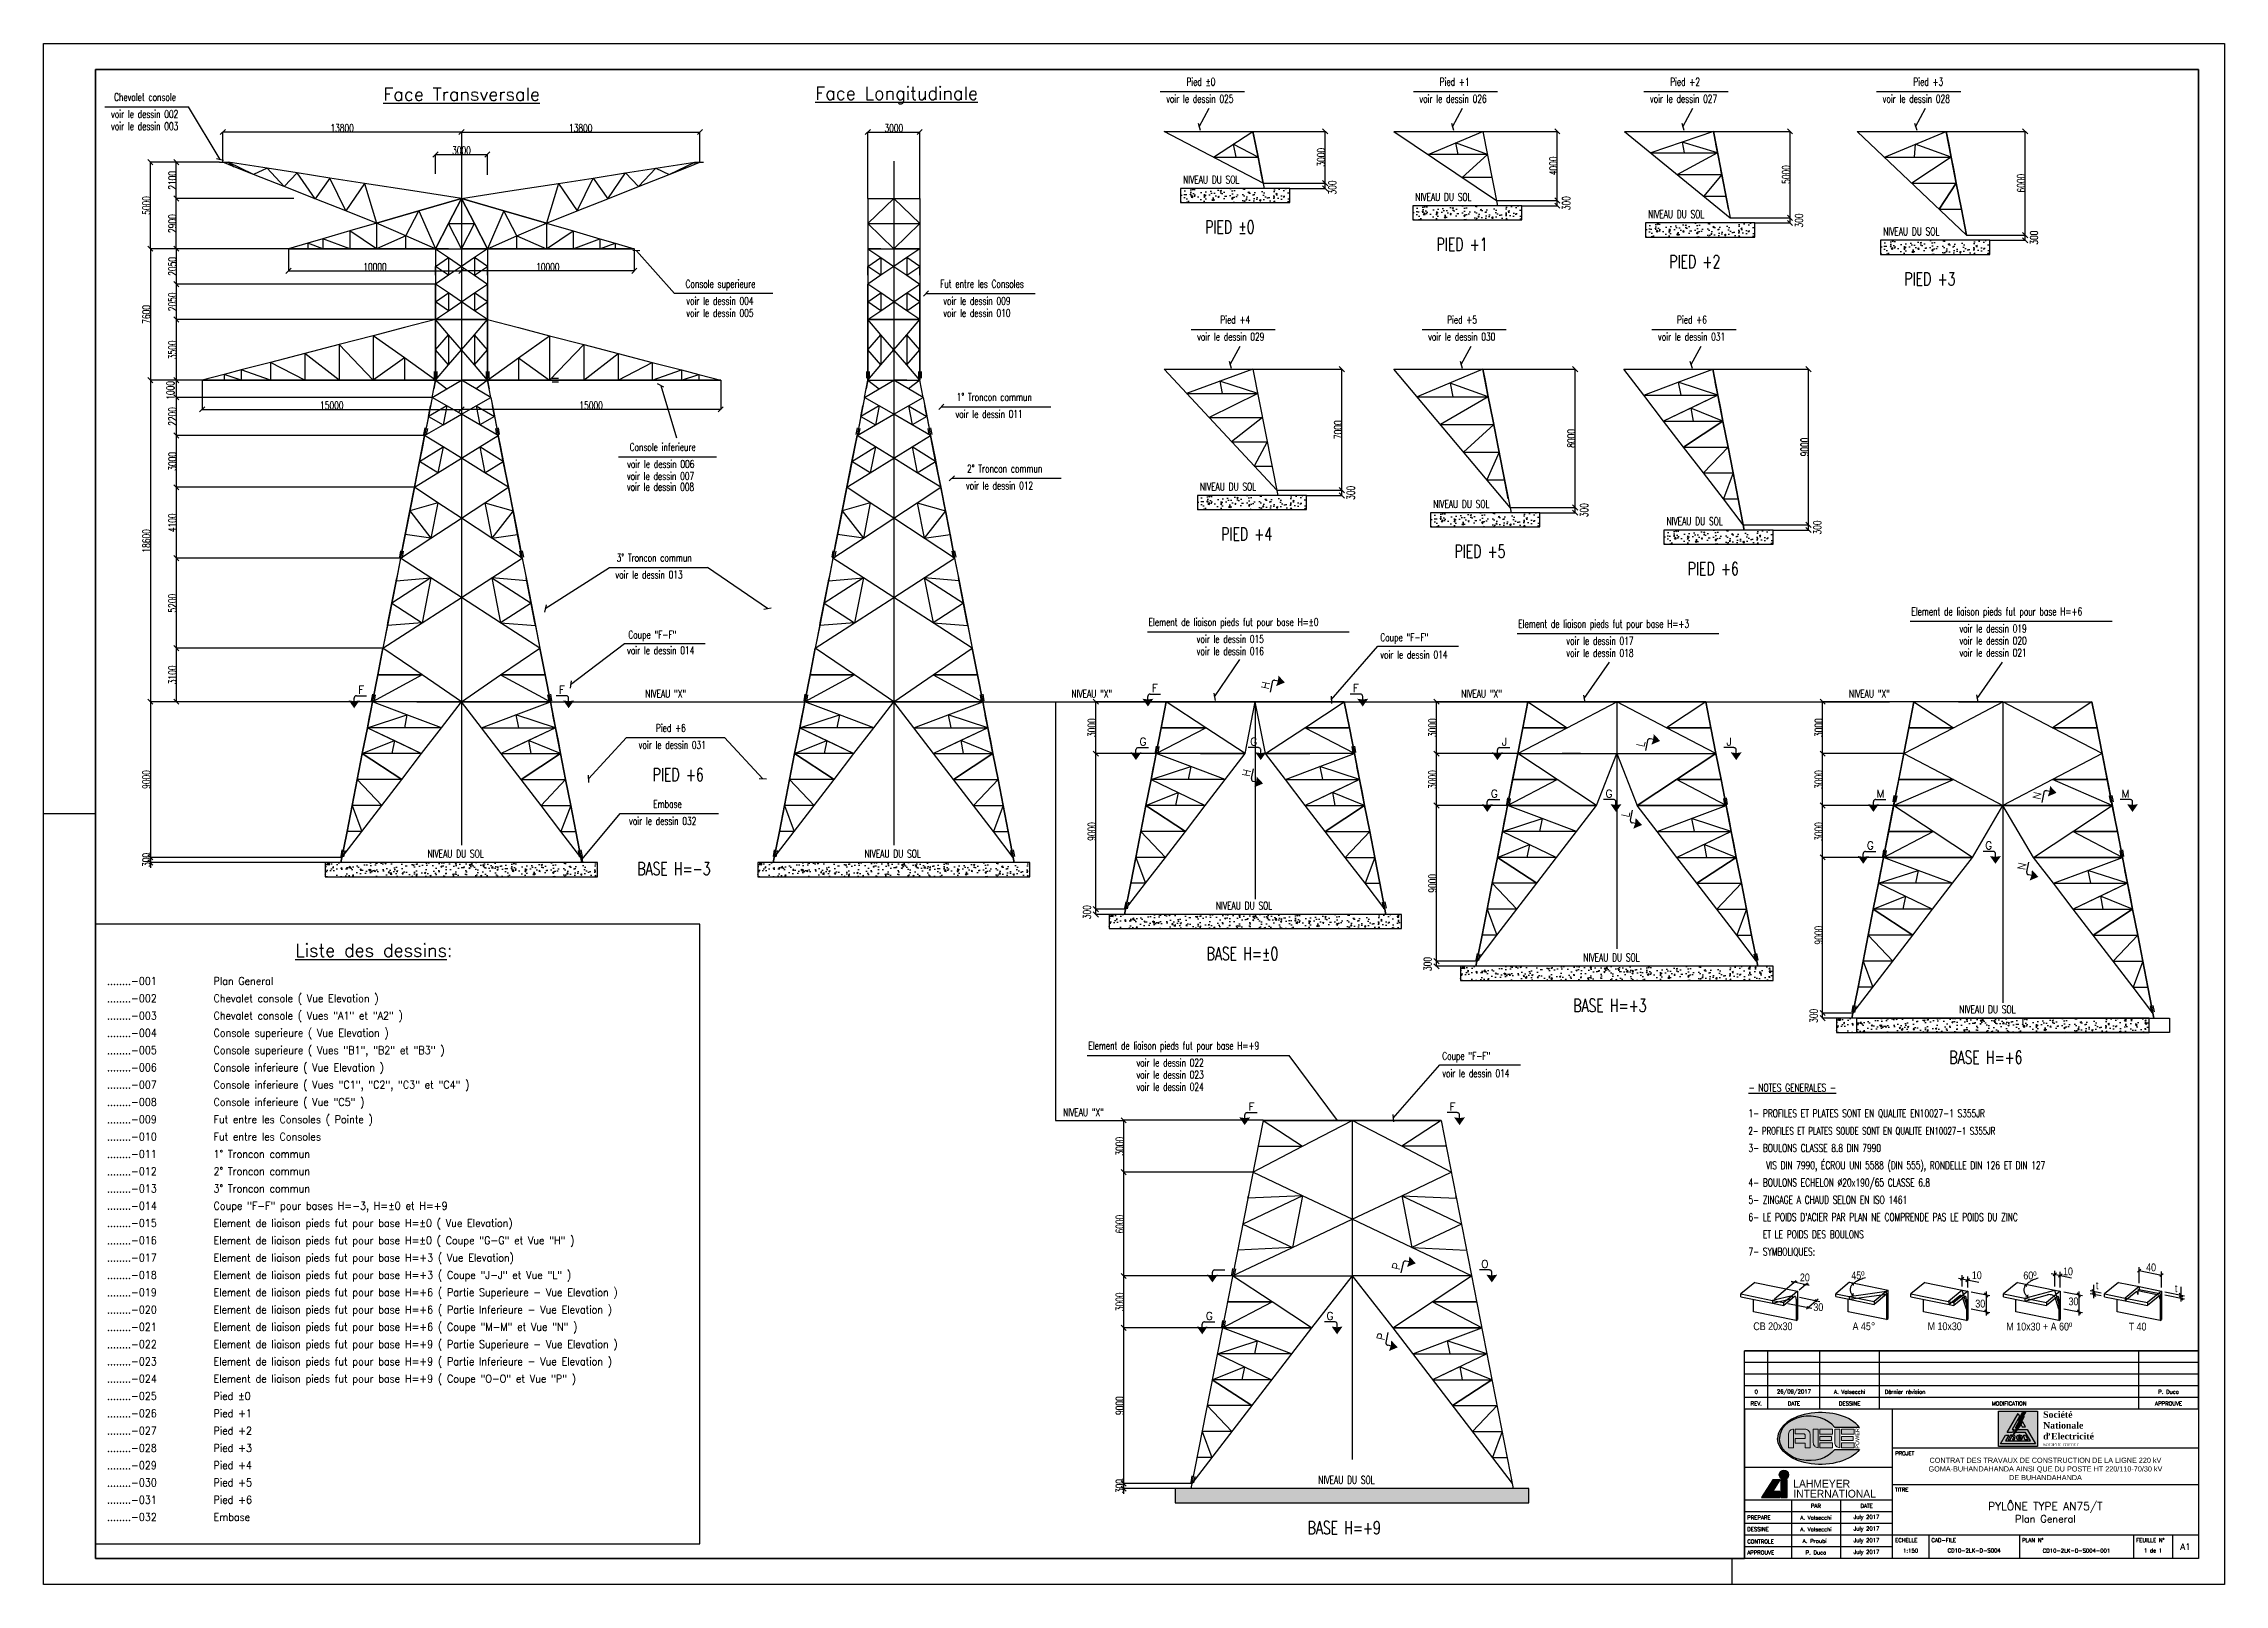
# Paper-space layout 'Din A1' of a CAD drawing. Header units: millimetres. Extents: x 428 to 1269, y -5 to 589.
# The model-space entities are those that its viewports show. They can reach past a viewport. Long polylines and large blocks are cut down to what shows.
import ezdxf
from ezdxf.enums import TextEntityAlignment as Align

# ---------------------------------------------------------------- set-up
doc = ezdxf.new("R2010")
doc.units = ezdxf.units.MM
doc.header["$LTSCALE"] = 1500
for name, pattern in [('DASHDOT', [1, 0.5, -0.25, 0, -0.25]), ('HIDDEN', [0.375, 0.25, -0.125]), ('TRATTEGGIATA', [19.05, 12.7, -6.35])]:
    doc.linetypes.add(name, pattern=pattern)
for name, color, linetype in [('035B', 7, 'Continuous'), ('20', 7, 'Continuous'), ('25', 7, 'Continuous'), ('LM', 7, 'Continuous'), ('LS', 7, 'Continuous'), ('LSP', 3, 'Continuous'), ('MZ', 6, 'DASHDOT'), ('QT_MPR', 7, 'Continuous'), ('REDUNDANT', 6, 'TRATTEGGIATA'), ('SELLO', 7, 'Continuous'), ('SELLO-MODIFI', 7, 'Continuous'), ('titolo', 7, 'Continuous'), ('TXT1', 7, 'Continuous')]:
    doc.layers.add(name, color=color, linetype=linetype)
doc.styles.add('1', font='romans', dxfattribs={"width": 0.7, "height": 45})
doc.styles.add('ARIAL', font='arial.ttf')
doc.styles.add('MONO', font='romans.shx', dxfattribs={"width": 0.7})
doc.styles.add('RD', font='ROMAND8.SHX', dxfattribs={"width": 0.7})
doc.styles.add('ROMANS', font='romans.shx', dxfattribs={"height": 2.5})
doc.styles.add('RS', font='ROMANS8.shx', dxfattribs={"width": 0.7})
doc.styles.add('S00', font='romans', dxfattribs={"width": 0.8})
doc.styles.add('SWIS', font='swissl.ttf')
doc.styles.add('TIMES', font='times.ttf')
doc.styles.add('TIMESNEGRITA', font='')
doc.styles.add('txt', font='ARIALN.TTF')
doc.styles.get('TIMESNEGRITA').set_extended_font_data('Times New Roman', bold=True)
doc.dimstyles.new('KIT', dxfattribs={"dimtxt": 40, "dimasz": 20, "dimexe": 1.25, "dimexo": 20, "dimgap": 10, "dimtad": 3, "dimdec": 1, "dimdsep": 46, "dimtxsty": 'S00', "dimblk": 'OBLIQUE', "dimcen": 2.5, "dimclrd": 256, "dimclre": 256, "dimclrt": 256, "dimaunit": 1, "dimadec": 1, "dimazin": 0, "dimtfac": 1, "dimtdec": 1, "dimtmove": 0, "dimatfit": 3, "dimldrblk": 'OBLIQUE', "dimfxl": 1, "dimlwd": -1, "dimlwe": -1, "dimarcsym": 0})
doc.dimstyles.new('TRATTO', dxfattribs={"dimscale": 0, "dimtxt": 450, "dimasz": 300, "dimexe": 0, "dimexo": 0.06, "dimgap": 5, "dimtad": 1, "dimdec": 0, "dimzin": 0, "dimdsep": 46, "dimtxsty": 'RS', "dimblk1": 'OBLIQUE', "dimblk2": 'OBLIQUE', "dimsah": 1, "dimcen": 0.09, "dimclrd": 2, "dimclre": 2, "dimclrt": 7, "dimadec": 0, "dimazin": 0, "dimtfac": 1, "dimtdec": 0, "dimtix": 1, "dimtmove": 2, "dimatfit": 3, "dimfxl": 1, "dimtolj": 1, "dimtzin": 0, "dimarcsym": 0})

psp = doc.layouts.new('Din A1')

# ---------------------------------------------------------------- texts
at = {"layer": 'SELLO', "color": 2, "style": 'ROMANS'}
for s, height, p in [('REV.', 1.5, (1088.6, 64.81)), ('DATE', 1.5, (1103.1, 64.81)), ('DESSINE', 1.5, (1124.6, 64.81)), ('MODIFICATION', 1.5, (1186.1, 64.81)), ('APPROUVE', 1.5, (1247.6, 64.81)), ('PAR', 1.5, (1111.6, 25.31)), ('DATE', 1.5, (1131.1, 25.31)), ('A. Valsecchi', 1.5, (1111.6, 20.81)), ('A. Valsecchi', 1.5, (1111.6, 16.31)), ('July 2017', 1.5, (1131.1, 20.81)), ('July 2017', 1.5, (1131.1, 16.31)), ('A. Proubi ', 1.5, (1111.6, 11.81)), ('July 2017', 1.5, (1131.1, 11.81)), ('A1', 2.5, (1254.1, 9.56)), ('P. Duca', 1.5, (1111.6, 7.31)), ('July 2017', 1.5, (1131.1, 7.31))]:
    psp.add_text(s, height=height, dxfattribs=at).set_placement(p, align=Align.MIDDLE)
for s, p in [('PROJET', (1142.1, 45.56)), ('TITRE', (1142.1, 31.56)), ('PREPARE', (1085.1, 20.81)), ('DESSINE', (1085.1, 16.31)), ('CONTROLE', (1085.1, 11.56)), ('ECHELLE', (1142.1, 12.06)), ('CAD-FILE', (1156.1, 12.06)), ('PLAN N%%D', (1191.1, 12.06)), ('FEUILLE N%%D', (1235.1, 12.06)), ('APPROUVE', (1085.1, 7.31))]:
    psp.add_text(s, height=1.5, dxfattribs=at).set_placement(p, align=Align.MIDDLE_LEFT)
for s, p in [('1:150', (1148.1, 7.3)), ('CD10-2LK-D-S004', (1172.6, 7.37)), ('1 de 1', (1241.6, 7.37))]:
    psp.add_text(s, height=1.5, dxfattribs=at).set_placement(p, align=Align.CENTER)
at = {"layer": 'SELLO', "color": 3, "style": 'ROMANS'}
psp.add_text('CD10-2LK-D-S004-001', height=1.5, dxfattribs=at).set_placement((1212.1, 7.3), align=Align.CENTER)
at = {"layer": 'SELLO', "attachment_point": 5}
for s, insert, char_height, style in [('{\\C2;CONTRAT DES TRAVAUX DE CONSTRUCTION DE LA LIGNE 220 kV GOMA-BUHANDAHANDA AINSI QUE DU POSTE HT 220/110-70/30 kV\\PDE BUHANDAHANDA}', (1200.1, 39.56), 2, 'ARIAL'), ('{\\C4;PYLÔNE TYPE AN75/T\\P\\H0.91667x;\\C3;Plan General}', (1200.1, 22.81), 3, 'ROMANS')]:
    psp.add_mtext_dynamic_manual_height_columns(s, width=118, gutter_width=12.5, heights=[0], dxfattribs=dict(at, insert=insert, char_height=char_height, style=style))
at = {"layer": 'SELLO-MODIFI', "color": 2, "style": 'ROMANS'}
for s, p in [('0', (1088.6, 69.31)), ('26/09/2017', (1103.1, 69.31)), ('A. Valsecchi', (1124.6, 69.31)), ('P. Duca', (1247.6, 69.31))]:
    psp.add_text(s, height=1.5, dxfattribs=at).set_placement(p, align=Align.MIDDLE)
psp.add_text('Dérnier révision', height=1.5, dxfattribs=at).set_placement((1138.1, 69.31), align=Align.MIDDLE_LEFT)

msp = doc.modelspace()

# ---------------------------------------------------------------- texts
at = {"layer": '035B', "style": 'MONO', "width": 0.9}
for s, p in [('........-001', (4417.3, 33513.6)), ('Plan General', (10578.2, 33513.6)), ('........-002', (4417.3, 32513.6)), ('Chevalet console ( Vue Elevation )', (10578.2, 32513.6)), ('Chevalet console ( Vues "A1" et "A2" )', (10578.2, 31513.6)), ('........-003', (4417.3, 31513.6)), ('........-004', (4417.3, 30513.6)), ('Console superieure ( Vue Elevation )', (10578.2, 30513.6)), ('........-005', (4417.3, 29513.6)), ('Console superieure ( Vues "B1", "B2" et "B3" )', (10578.2, 29513.6)), ('........-006', (4417.3, 28513.6)), ('Console inferieure ( Vue Elevation )', (10578.2, 28513.6)), ('........-007', (4417.3, 27513.6)), ('........-008', (4417.3, 26513.6)), ('Console inferieure ( Vues "C1", "C2", "C3" et "C4" )', (10578.2, 27513.6)), ('Console inferieure ( Vue "C5" )', (10578.2, 26513.6)), ('........-009', (4417.3, 25513.6)), ('Fut entre les Consoles ( Pointe )', (10578.2, 25513.6)), ('........-010', (4417.3, 24513.6)), ('Fut entre les Consoles', (10578.2, 24513.6)), ('........-011', (4417.3, 23513.6)), ('1° Troncon commun', (10578.2, 23513.6)), ('........-012', (4417.3, 22513.6)), ('........-013', (4417.3, 21513.6)), ('2° Troncon commun', (10578.2, 22513.6)), ('3° Troncon commun ', (10578.2, 21513.6)), ('........-014', (4417.3, 20513.6)), ('Coupe "F-F" pour bases H=-3, H=%%P0 et H=+9  ', (10578.2, 20513.6)), ('........-015', (4417.3, 19513.6)), ('Element de liaison pieds fut pour base H=%%P0 ( Vue Elevation)', (10578.2, 19513.6)), ('........-016', (4417.3, 18513.6)), ('Element de liaison pieds fut pour base H=%%P0 ( Coupe "G-G" et Vue "H" )', (10578.2, 18513.6)), ('........-017', (4417.3, 17513.6)), ('........-018', (4417.3, 16513.6)), ('Element de liaison pieds fut pour base H=+3 ( Vue Elevation)', (10578.2, 17513.6)), ('Element de liaison pieds fut pour base H=+3 ( Coupe "J-J" et Vue "L" )', (10578.2, 16513.6)), ('........-019', (4417.3, 15513.6)), ('Element de liaison pieds fut pour base H=+6 ( Partie Superieure - Vue Elevation )', (10578.2, 15513.6)), ('........-020', (4417.3, 14513.6)), ('Element de liaison pieds fut pour base H=+6 ( Partie Inferieure - Vue Elevation )', (10578.2, 14513.6)), ('........-021', (4417.3, 13513.6)), ('Element de liaison pieds fut pour base H=+6 ( Coupe "M-M" et Vue "N" )', (10578.2, 13513.6)), ('........-022', (4417.3, 12513.6)), ('........-023', (4417.3, 11513.6)), ('Element de liaison pieds fut pour base H=+9 ( Partie Superieure - Vue Elevation )', (10578.2, 12513.6)), ('Element de liaison pieds fut pour base H=+9 ( Partie Inferieure - Vue Elevation )', (10578.2, 11513.6)), ('........-024', (4417.3, 10513.6)), ('Element de liaison pieds fut pour base H=+9 ( Coupe "O-O" et Vue "P" )', (10578.2, 10513.6)), ('........-025', (4417.3, 9513.6)), ('Pied %%P0', (10578.2, 9513.6)), ('........-026', (4417.3, 8513.6)), ('Pied +1', (10578.2, 8513.6)), ('........-027', (4417.3, 7513.6)), ('........-028', (4417.3, 6513.6)), ('Pied +2', (10578.2, 7513.6)), ('Pied +3', (10578.2, 6513.6)), ('........-029', (4417.3, 5513.6)), ('Pied +4', (10578.2, 5513.6)), ('........-030', (4417.3, 4513.6)), ('Pied +5', (10578.2, 4513.6)), ('........-031', (4417.3, 3513.6)), ('Pied +6', (10578.2, 3513.6)), ('........-032', (4417.3, 2513.6)), ('Embase', (10578.2, 2513.6))]:
    msp.add_text(s, height=450, dxfattribs=at).set_placement(p, align=Align.TOP_LEFT)
at = {"layer": '20', "color": 0, "linetype": 'Continuous', "style": 'txt'}
for s, rotation, p in [('45%%186', 1.032781, (105695.4, 16492.6)), ('A 45°', 0.011553, (106045.8, 13547.7))]:
    msp.add_text(s, height=450, rotation=rotation, dxfattribs=at).set_placement(p, align=Align.TOP_CENTER)
at = {"layer": '20', "color": 7, "linetype": 'Continuous', "style": 'txt'}
for s, p in [('10', (112577.7, 16501.1)), ('10', (117851.9, 16721)), ('40', (122660.3, 16954.1)), ('20', (102631.9, 16371.6)), ('30', (103412, 14652.6)), ('30', (112778.2, 14857.5))]:
    msp.add_text(s, height=450, dxfattribs=at).set_placement(p, align=Align.TOP_CENTER)
for s, rotation, p in [('60%%186', 0.135186, (115650.5, 16485.9)), ('CB 20x30', 0.011553, (100781.1, 13549.5)), ('M 10x30', 0.011553, (110719.6, 13547.7)), ('M 10x30 + A 60º', 0.011553, (116191.9, 13529.9)), ('T 40', 0.011553, (121879.4, 13528.7))]:
    msp.add_text(s, height=450, rotation=rotation, dxfattribs=at).set_placement(p, align=Align.TOP_CENTER)
for s, p in [('t', (119470, 15691.6)), ('t', (124039.1, 15520.6)), ('30', (117881.5, 14762.1))]:
    msp.add_text(s, height=450, dxfattribs=at).set_placement(p, align=Align.MIDDLE_LEFT)
at = {"layer": 'LS', "style": 'RS', "width": 0.7}
for s, p in [('Chevalet console', (4828.8, 84181.1)), ('voir le dessin 025', (65688.1, 84081.5)), ('Pied %%P0', (66858.3, 85065.3)), ('voir le dessin 026', (80336.7, 84081.5)), ('Pied +1', (81506.9, 85065.3)), ('voir le dessin 027', (93668.7, 84081.5)), ('Pied +2', (94838.9, 85065.3)), ('voir le dessin 028', (107133.8, 84081.5)), ('Pied +3', (108909, 85065.3)), ('voir le dessin 002', (4653.4, 83197.3)), ('voir le dessin 003', (4653.4, 82497.3)), ('Console superieure', (37884.7, 73378.3)), ('Fut entre les Consoles', (52614.1, 73378.3)), ('voir le dessin 004', (37931.1, 72394.5)), ('voir le dessin 005', (37931.1, 71694.5)), ('voir le dessin 009', (52793.7, 72394.5)), ('voir le dessin 010', (52793.7, 71694.5)), ('voir le dessin 029', (67477.6, 70326.5)), ('Pied +4', (68817.7, 71310.3)), ('voir le dessin 030', (80840.4, 70326.5)), ('Pied +5', (81938.7, 71310.3)), ('voir le dessin 031', (94139.3, 70326.5)), ('Pied +6', (95237.6, 71310.3)), ('1° Troncon commun', (53569.9, 66834.1)), ('voir le dessin 011', (53500.6, 65850.3)), ('Console inferieure', (34650.2, 63945.8)), ('voir le dessin 006', (34506.3, 62962.1)), ('2° Troncon commun', (54172.4, 62697.3)), ('voir le dessin 007', (34491.3, 62262.1)), ('voir le dessin 008', (34491.3, 61639.8)), ('voir le dessin 012', (54103.1, 61713.5)), ('voir le dessin 013', (33828.4, 56560)), ('3° Troncon commun', (33897.8, 57543.8)), ('Element de liaison pieds fut pour base H=%%P0', (64669.5, 53822.7)), ('Element de liaison pieds fut pour base H=+6', (108793.5, 54432.1)), ('Coupe "F-F"', (34573, 53093.7)), ('voir le dessin 015', (67453.4, 52838.9)), ('Coupe "F-F"', (78074.7, 52938.6)), ('Element de liaison pieds fut pour base H=+3', (86053.4, 53719.4)), ('voir le dessin 017', (88837.2, 52735.6)), ('voir le dessin 019', (111577.4, 53448.3)), ('voir le dessin 020', (111577.4, 52748.3)), ('voir le dessin 014', (34503.7, 52183.5)), ('voir le dessin 016', (67453.4, 52138.9)), ('voir le dessin 014', (78074.7, 51935.9)), ('voir le dessin 018', (88837.2, 52035.6)), ('voir le dessin 021', (111577.4, 52048.3)), ('Pied +6', (36172.2, 47701)), ('voir le dessin 031', (35174.2, 46717.2)), ('Embase', (36016.8, 43302.9)), ('voir le dessin 032', (34619, 42319.1)), ('Element de liaison pieds fut pour base H=+9', (61185.8, 29327.2)), ('Coupe "F-F"', (81656.3, 28731.4)), ('voir le dessin 022', (63969.7, 28343.4)), ('voir le dessin 023', (63969.7, 27643.4)), ('voir le dessin 014', (81656.3, 27728.7)), ('voir le dessin 024', (63969.7, 26943.4))]:
    msp.add_text(s, height=450, dxfattribs=at).set_placement(p)
at = {"layer": 'LS', "color": 3, "style": 'RD'}
for s, height, p in [('%%UFace Transversale', 750, (24932.4, 84574.2)), ('%%UFace Longitudinale', 750, (50087.7, 84523.3)), ('F', 450, (19117.8, 50128.2)), ('F', 450, (30720.1, 50128.2)), ('F', 450, (65031.4, 50226.8)), ('F', 450, (76653.7, 50226.8)), ('G', 450, (64339.1, 47128.2)), ('G', 450, (70754.5, 47128.2)), ('J', 450, (85251.8, 47128.2)), ('J', 450, (98258.7, 47128.2)), ('G', 450, (84663.3, 44127.9)), ('G', 450, (91304.8, 44127.9)), ('M', 450, (106999.5, 44128.2)), ('M', 450, (121184.4, 44128.2)), ('G', 450, (106411.5, 41128.2)), ('G', 450, (113256.3, 41128.2)), ('F', 450, (70631.4, 26019.6)), ('F', 450, (82253.7, 26019.6)), ('O', 450, (84123, 16921)), ('G', 450, (68174.1, 13921)), ('G', 450, (75172, 13921))]:
    msp.add_text(s, height=height, dxfattribs=at).set_placement(p, align=Align.MIDDLE)
at = {"layer": 'LS', "color": 7, "style": 'RS', "width": 0.7}
for p in [(66665.9, 79408.7), (80097.9, 78408.7), (93563, 77408.7), (107161.4, 76408.7), (67638.4, 61653.8), (81134.2, 60653.8), (94629.1, 59653.8), (22955.2, 40423.1), (48239.9, 40423.1), (68564.6, 37423.1), (89821.3, 34422.7), (111569.5, 31423.1), (74490.9, 4215.9)]:
    msp.add_text('NIVEAU DU SOL', height=450, dxfattribs=at).set_placement(p)
at = {"layer": 'LS', "color": 3, "style": 'RD'}
for s, p in [('H', (71427.3, 50384)), ('L', (93136.7, 47001.7)), ('H', (70338.5, 45325.3)), ('N', (116062.4, 44001.7)), ('L', (92259.6, 42927.2)), ('N', (115185.4, 39927.2)), ('P', (79001, 16794.5)), ('P', (78123.9, 12720))]:
    msp.add_text(s, height=450, rotation=77.852354, dxfattribs=at).set_placement(p, align=Align.MIDDLE)
msp.add_text('%%UListe des dessins%%U:', height=750, dxfattribs=at).set_placement((15304, 34689.5))
at = {"layer": 'LS', "color": 3, "char_height": 750, "attachment_point": 5, "style": 'RD'}
for s, insert in [('PIED %%P0 ', (69369.9, 76890.4)), ('PIED +1', (82801.9, 75890.4)), ('PIED +2', (96267, 74890.4)), ('PIED +3', (109865.4, 73890.4)), ('PIED +4', (70342.4, 59135.4)), ('PIED +5', (83838.2, 58135.4)), ('PIED +6', (97333.1, 57135.4)), ('PIED +6 ', (37458.6, 45224.4)), ('BASE H=-3', (37215.4, 39783.7)), ('BASE H=%%P0', (70100.7, 34874.3)), ('BASE H=+3', (91357.3, 31874)), ('BASE H=+6', (113105.6, 28874.3)), ('BASE H=+9', (75988.3, 1671))]:
    msp.add_mtext(s, dxfattribs=dict(at, insert=insert))
at = {"layer": 'QT_MPR', "color": 7, "style": 'RS', "width": 0.7}
for p in [(35556.5, 49677.6), (60204.7, 49677.6), (82751.5, 49677.6), (105189.1, 49677.6), (59723.5, 25473.8)]:
    msp.add_text('NIVEAU "X"', height=450, dxfattribs=at).set_placement(p)
at = {"layer": 'TXT1', "style": '1', "width": 0.7}
for s, height, p in [('%%U- NOTES GENERALES -', 450.003, (99374.5, 26893.2)), ('1- PROFILES ET PLATES SONT EN QUALITE EN10027-1 S355JR', 450.003, (99369.6, 25409)), ('2- PROFILES ET PLATES SOUDE SONT EN QUALITE EN10027-1 S355JR', 420.002, (99369.6, 24409)), ('3- BOULONS CLASSE 8.8 DIN 7990', 450.003, (99369.6, 23409)), ('VIS DIN 7990, ÉCROU UNI 5588 (DIN 555), RONDELLE DIN 126 ET DIN 127', 450.003, (100394.8, 22409)), ('4- BOULONS ECHELON %%C20x190/65 CLASSE 6.8 ', 450.003, (99369.6, 21409)), ('5- ZINGAGE A CHAUD SELON EN ISO 1461', 450.003, (99369.6, 20409)), ("6- LE POIDS D'ACIER PAR PLAN NE COMPRENDE PAS LE POIDS DU ZINC", 450.003, (99369.6, 19409)), ('7- SYMBOLIQUES:', 450.003, (99369.6, 17409)), ('  ET LE POIDS DES BOULONS', 450.003, (99764.8, 18409.2))]:
    msp.add_text(s, height=height, dxfattribs=at).set_placement(p)

# ---------------------------------------------------------------- blocks, each defined once
blk = doc.blocks.new('LOGO SNEL')
at = {"layer": 'SELLO'}
h = blk.add_hatch(color=170, dxfattribs=at)
h.paths.add_polyline_path([(-3.08, 6.8), (-18.08, 6.8), (-18.08, -6.8), (-3.08, -6.8)])
h.paths.add_polyline_path([(-7.65, 0.74), (-8.92, 0.74), (-9.49, 1.73), (-8.86, 2.83)], flags=16)
h.paths.add_polyline_path([(-8.27, 4.7), (-10.07, 1.41), (-9.68, 1.41), (-10.97, -0.35), (-7.02, -0.35), (-3.86, -5.82), (-17.3, -5.82), (-15.41, -2.54), (-14.14, -2.54), (-15.41, -4.72), (-5.76, -4.72), (-7.65, -1.44), (-11.77, -1.44), (-12.42, -2.33), (-11.14, 0.17), (-11.49, 0.35), (-10.07, 3.14), (-10.42, 3.31), (-8.86, 6.38), (-7.61, 6.48), (-8.59, 4.7)], flags=16)
h.paths.add_polyline_path([(-9.95, 4.72), (-12.88, -0.35), (-12.1, -0.35), (-12.73, -1.44), (-14.78, -1.44), (-10.58, 5.82)], flags=16)
h.paths.add_polyline_path([(-7.7, -2.54), (-6.81, -4.26), (-7.9, -4.26), (-8.53, -2.54)], flags=16)
h.paths.add_polyline_path([(-9.03, -2.9), (-8.93, -3.09), (-8.86, -3.32), (-8.85, -3.52), (-10.41, -3.52), (-10.38, -3.67), (-10.3, -3.76), (-10.29, -3.77), (-10.2, -3.81), (-10.08, -3.83), (-9.99, -3.84), (-9.86, -3.83), (-9.77, -3.8), (-9.67, -3.74), (-9.65, -3.71), (-8.86, -3.71), (-8.93, -3.87), (-9.08, -4.03), (-9.28, -4.14), (-9.49, -4.2), (-9.66, -4.23), (-9.86, -4.25), (-10.11, -4.26), (-10.37, -4.23), (-10.59, -4.18), (-10.79, -4.09), (-10.93, -3.99), (-11.07, -3.83), (-11.15, -3.62), (-11.17, -3.41), (-11.16, -3.21), (-11.09, -3), (-10.99, -2.87), (-10.89, -2.77), (-10.75, -2.68), (-10.55, -2.6), (-10.31, -2.55), (-10.07, -2.54), (-9.82, -2.54), (-9.57, -2.58), (-9.36, -2.66), (-9.18, -2.76)], flags=16)
h.paths.add_polyline_path([(-9.62, -3.12), (-9.59, -3.23), (-10.45, -3.23), (-10.38, -3.1), (-10.27, -3), (-10.12, -2.96), (-9.95, -2.95), (-9.73, -2.99)], flags=0)
h.paths.add_polyline_path([(-12.73, -2.84), (-12.72, -2.84, -0.53324), (-12.35, -3.38), (-12.71, -4.26), (-11.93, -4.26), (-11.72, -3.03, 0.387199), (-12, -2.58, 0.188481), (-12.93, -2.68), (-12.87, -2.54), (-13.47, -2.54), (-14.36, -4.26), (-13.57, -4.26), (-13.09, -3.08, -0.304428)], flags=16)
h = blk.add_hatch(color=50, dxfattribs=at)
h.paths.add_polyline_path([(-14.78, -1.44), (-12.73, -1.44), (-12.1, -0.35), (-12.88, -0.35), (-9.95, 4.72), (-10.58, 5.82)])
h.paths.add_polyline_path([(-8.86, 2.83), (-9.49, 1.73), (-8.92, 0.74), (-7.65, 0.74)])
h.paths.add_polyline_path([(-10.97, -0.35), (-11.77, -1.44), (-7.65, -1.44), (-5.76, -4.72), (-15.41, -4.72), (-14.14, -2.54), (-15.41, -2.54), (-17.3, -5.82), (-3.86, -5.82), (-7.02, -0.35)])
h.paths.add_polyline_path([(-7.7, -2.54), (-8.53, -2.54), (-7.9, -4.26), (-6.81, -4.26)], flags=17)
h.paths.add_polyline_path([(-8.95, -3.05), (-9.01, -2.95), (-9.07, -2.87), (-9.15, -2.79), (-9.23, -2.73), (-9.31, -2.68), (-9.41, -2.64), (-9.52, -2.6), (-9.63, -2.57), (-9.76, -2.55), (-9.89, -2.54), (-10.03, -2.54), (-10.11, -2.54), (-10.24, -2.55), (-10.37, -2.56), (-10.49, -2.59), (-10.6, -2.62), (-10.7, -2.66), (-10.79, -2.71), (-10.87, -2.76), (-10.9, -2.79), (-10.99, -2.87), (-11.05, -2.95), (-11.11, -3.05), (-11.14, -3.16), (-11.17, -3.27), (-11.17, -3.4), (-11.17, -3.44), (-11.16, -3.56), (-11.13, -3.67), (-11.09, -3.78), (-11.03, -3.87), (-10.96, -3.96), (-10.87, -4.03), (-10.83, -4.06), (-10.74, -4.11), (-10.64, -4.16), (-10.54, -4.19), (-10.42, -4.22), (-10.3, -4.24), (-10.17, -4.25), (-10.03, -4.26), (-9.92, -4.25), (-9.78, -4.25), (-9.66, -4.23), (-9.54, -4.21), (-9.43, -4.19), (-9.33, -4.15), (-9.24, -4.12), (-9.14, -4.06), (-9.04, -3.99), (-8.97, -3.91), (-8.91, -3.81), (-8.86, -3.71), (-9.62, -3.71), (-9.8, -3.82), (-10.04, -3.84), (-10.27, -3.79), (-10.38, -3.67), (-10.41, -3.52), (-8.85, -3.52), (-8.86, -3.38), (-8.88, -3.26), (-8.91, -3.15)], flags=17)
h.paths.add_polyline_path([(-9.59, -3.23), (-10.45, -3.23), (-10.38, -3.1), (-10.27, -3), (-10.12, -2.96), (-9.95, -2.95), (-9.73, -2.99), (-9.62, -3.12)], flags=16)
h.paths.add_polyline_path([(-12.35, -3.38), (-12.71, -4.26), (-11.93, -4.26), (-11.72, -3.03, 0.387199), (-12, -2.58, 0.188481), (-12.93, -2.68), (-12.87, -2.54), (-13.47, -2.54), (-14.36, -4.26), (-13.57, -4.26), (-13.09, -3.08, -0.304428), (-12.73, -2.84), (-12.72, -2.84, -0.53324)], flags=17)
blk.add_hatch(color=10, dxfattribs=at).paths.add_polyline_path([(-11.14, 0.17), (-11.49, 0.35), (-10.07, 3.14), (-10.42, 3.31), (-8.86, 6.38), (-7.61, 6.48), (-8.59, 4.7), (-8.27, 4.7), (-10.07, 1.41), (-9.68, 1.41), (-12.42, -2.33)])
at = {"layer": 'SELLO', "color": 170}
blk.add_lwpolyline([(-18.08, 6.8), (-3.08, 6.8), (-3.08, -6.8), (-18.08, -6.8)], close=True, dxfattribs=at)
at = {"layer": 'SELLO', "color": 50}
for points in [[(-14.78, -1.44), (-10.58, 5.82), (-9.95, 4.72), (-12.88, -0.35), (-12.1, -0.35), (-12.73, -1.44)], [(-8.92, 0.74), (-7.65, 0.74), (-8.86, 2.83), (-9.49, 1.73)], [(-10.9, -2.79), (-10.99, -2.87), (-11.05, -2.95), (-11.11, -3.05), (-11.14, -3.16), (-11.17, -3.27), (-11.17, -3.4), (-11.17, -3.44), (-11.16, -3.56), (-11.13, -3.67), (-11.09, -3.78), (-11.03, -3.87), (-10.96, -3.96), (-10.87, -4.03), (-10.83, -4.06), (-10.74, -4.11), (-10.64, -4.16), (-10.54, -4.19), (-10.42, -4.22), (-10.3, -4.24), (-10.17, -4.25), (-10.03, -4.26), (-9.92, -4.25), (-9.78, -4.25), (-9.66, -4.23), (-9.54, -4.21), (-9.43, -4.19), (-9.33, -4.15), (-9.24, -4.12), (-9.14, -4.06), (-9.04, -3.99), (-8.97, -3.91), (-8.91, -3.81), (-8.86, -3.71), (-9.65, -3.71), (-9.67, -3.74), (-9.77, -3.8), (-9.86, -3.83), (-9.99, -3.84), (-10.08, -3.83), (-10.2, -3.81), (-10.29, -3.77), (-10.3, -3.76), (-10.38, -3.67), (-10.41, -3.52), (-8.85, -3.52), (-8.86, -3.38), (-8.88, -3.26), (-8.91, -3.15), (-8.95, -3.05), (-9.01, -2.95), (-9.07, -2.87), (-9.15, -2.79), (-9.23, -2.73), (-9.31, -2.68), (-9.41, -2.64), (-9.52, -2.6), (-9.63, -2.57), (-9.76, -2.55), (-9.89, -2.54), (-10.03, -2.54), (-10.11, -2.54), (-10.24, -2.55), (-10.37, -2.56), (-10.49, -2.59), (-10.6, -2.62), (-10.7, -2.66), (-10.79, -2.71), (-10.87, -2.76)], [(-9.99, -2.95), (-10.12, -2.96), (-10.23, -2.99), (-10.29, -3.02), (-10.38, -3.1), (-10.43, -3.2), (-10.44, -3.23), (-9.59, -3.23), (-9.62, -3.12), (-9.7, -3.03), (-9.71, -3.02), (-9.8, -2.97), (-9.92, -2.95)], [(-6.81, -4.26), (-7.9, -4.26), (-8.53, -2.54), (-7.7, -2.54)]]:
    blk.add_lwpolyline(points, close=True, dxfattribs=at)
at = {"layer": 'SELLO', "color": 10}
blk.add_lwpolyline([(-11.14, 0.17), (-11.49, 0.35), (-10.07, 3.14), (-10.42, 3.31), (-8.86, 6.38), (-7.61, 6.48), (-8.59, 4.7), (-8.27, 4.7), (-10.07, 1.41), (-9.68, 1.41), (-12.42, -2.33)], close=True, dxfattribs=at)
at = {"layer": 'SELLO', "color": 50}
blk.add_lwpolyline([(-10.97, -0.35), (-7.02, -0.35), (-3.86, -5.82), (-17.3, -5.82), (-15.41, -2.54), (-14.14, -2.54), (-15.41, -4.72), (-5.76, -4.72), (-7.65, -1.44), (-11.77, -1.44)], dxfattribs=at)
blk.add_lwpolyline([(-12.73, -2.84), (-12.72, -2.84, -0.53324), (-12.35, -3.38), (-12.71, -4.26), (-11.93, -4.26), (-11.72, -3.03, 0.387199), (-12, -2.58, 0.188481), (-12.93, -2.68), (-12.87, -2.54), (-13.47, -2.54), (-14.36, -4.26), (-13.57, -4.26), (-13.09, -3.08, -0.304428)], format="xyb", close=True, dxfattribs=at)
at = {"layer": 'SELLO'}
for s, height, style, p in [('SOCIETE  D ETAT', 1.0938, 'TIMES', (-0.9, -6.16)), (',', 2.5, 'TIMESNEGRITA', (1, -1.03)), (',', 1.09, 'TIMES', (7.74, -5.24))]:
    blk.add_text(s, height=height, dxfattribs=dict(at, style=style)).set_placement(p, align=Align.MIDDLE_LEFT)
at = {"layer": 'SELLO', "insert": (-0.9, 1.28), "char_height": 2.5, "width": 21.0938, "attachment_point": 4, "style": 'TIMESNEGRITA'}
blk.add_mtext('Société\\PNationale\\Pd Electricité', dxfattribs=at)
blk = doc.blocks.new('LOGO LAHMEYER')
at = {"layer": 'SELLO', "true_color": 0x231f20}
h = blk.add_hatch(color=250, dxfattribs=at)
h.dxf.hatch_style = 1
h.paths.add_polyline_path([(-14.55, -5.31), (-12.12, -5.31), (-12.12, 1.57), (-14.55, 1.57)])
h.paths.add_polyline_path([(-14.98, -5.31), (-14.98, -2.89), (-17.59, -2.89), (-14.81, 1.57), (-17.67, 1.57), (-21.98, -5.31)])
at = {"layer": 'SELLO', "true_color": 0xee1c25}
h = blk.add_hatch(color=240, dxfattribs=at)
h.dxf.hatch_style = 1
edge = h.paths.add_edge_path()
edge.add_arc((-13.33, 3.51), 1.8, 0, 360)
at = {"layer": 'SELLO', "color": 250, "true_color": 0x231f20}
for points in [[(-14.98, -5.31), (-14.98, -2.89), (-17.59, -2.89), (-14.81, 1.57), (-17.67, 1.57), (-21.98, -5.31)], [(-14.55, -5.31), (-12.12, -5.31), (-12.12, 1.57), (-14.55, 1.57)]]:
    blk.add_lwpolyline(points, close=True, dxfattribs=at)
at = {"layer": 'SELLO', "color": 240, "true_color": 0xee1c25}
blk.add_circle((-13.33, 3.51), 1.8, dxfattribs=at)
at = {"layer": 'SELLO', "color": 250, "true_color": 0x231f20, "style": 'ARIAL', "width": 0.95}
blk.add_text('LAHMEYER', height=3, dxfattribs=at).set_placement((-9.74, 1.57), align=Align.TOP_LEFT)
blk.add_text('INTERNATIONAL', height=3, dxfattribs=at).set_placement((-9.74, -6.2), align=Align.BOTTOM_LEFT)
blk = doc.blocks.new('LOGO AEE')
at = {"layer": 'SELLO', "true_color": 0x2e4894}
h = blk.add_hatch(color=167, dxfattribs=at)
h.dxf.hatch_style = 1
edge = h.paths.add_edge_path()
edge.add_ellipse((0.8, 0), major_axis=(-16.61, 0), ratio=0.602151, start_angle=205.37693, end_angle=360)
edge.add_ellipse((0.8, 0), major_axis=(-16.61, 0), ratio=0.602151, start_angle=0, end_angle=154.62307)
edge.add_line((15.81, -4.29), (6.23, -4.29))
edge.add_ellipse((-3.66, 0), major_axis=(-11.43, 0), ratio=0.75, start_angle=0, end_angle=150, ccw=False)
edge.add_ellipse((-3.66, 0), major_axis=(-11.43, 0), ratio=0.75, start_angle=210, end_angle=360, ccw=False)
edge.add_line((6.23, 4.29), (15.81, 4.29))
at = {"layer": 'SELLO', "lineweight": 0, "true_color": 0x615b56}
h = blk.add_hatch(color=251, dxfattribs=at)
h.dxf.hatch_style = 1
h.paths.add_polyline_path([(13.74, 3.57), (8.83, 3.57), (8.83, 1.68), (13.74, 1.68)])
h.paths.add_polyline_path([(8.18, 3.57), (6.3, 3.57), (6.3, -1.63), (6.32, -1.93), (6.41, -2.33), (6.59, -2.68), (6.85, -3.01), (7.04, -3.19), (7.39, -3.4), (7.77, -3.53), (8.18, -3.57)])
h.paths.add_polyline_path([(13.33, 0.77), (8.83, 0.77), (8.83, -0.76), (13.33, -0.76)])
h.paths.add_polyline_path([(13.74, -1.73), (8.83, -1.73), (8.83, -3.57), (13.74, -3.57)])
h.paths.add_polyline_path([(5.41, 3.57), (0.49, 3.57), (0.49, 1.68), (5.41, 1.68)])
h.paths.add_polyline_path([(-0.15, 3.57), (-2.03, 3.57), (-2.03, -1.63), (-2.01, -1.93), (-1.91, -2.33), (-1.74, -2.68), (-1.48, -3.01), (-1.29, -3.19), (-0.94, -3.4), (-0.56, -3.53), (-0.15, -3.57)])
h.paths.add_polyline_path([(5, 0.77), (0.49, 0.77), (0.49, -0.76), (5, -0.76)])
h.paths.add_polyline_path([(5.41, -1.73), (0.49, -1.73), (0.49, -3.57), (5.41, -3.57)])
h.paths.add_polyline_path([(-9.67, 3.57), (-9.93, 3.56), (-10.33, 3.47), (-10.69, 3.29), (-11.01, 3.04), (-11.17, 2.88), (-11.38, 2.54), (-11.51, 2.15), (-11.55, 1.73), (-11.55, -3.57), (-9.67, -3.57)])
h.paths.add_polyline_path([(-5.34, 3.57), (-9.04, 3.57), (-9.04, 1.73), (-5.77, 1.73), (-5.59, 1.73), (-5.26, 1.56), (-5.2, 1.45), (-5.13, 1.02), (-5.13, -0.02), (-9.04, -0.02), (-9.04, -1.84), (-5.13, -1.84), (-5.13, -3.57), (-3.3, -3.57), (-3.3, 1.73), (-3.31, 1.99), (-3.41, 2.38), (-3.61, 2.73), (-3.89, 3.04), (-4.15, 3.25), (-4.51, 3.43), (-4.91, 3.54)])
at = {"layer": 'SELLO', "color": 251, "lineweight": 0, "true_color": 0x615b56}
for points in [[(-9.67, 3.57), (-9.93, 3.56), (-10.33, 3.47), (-10.69, 3.29), (-11.01, 3.04), (-11.17, 2.88), (-11.38, 2.54), (-11.51, 2.15), (-11.55, 1.73), (-11.55, -3.57), (-9.67, -3.57)], [(-5.34, 3.57), (-9.04, 3.57), (-9.04, 1.73), (-5.77, 1.73), (-5.59, 1.73), (-5.26, 1.56), (-5.2, 1.45), (-5.13, 1.02), (-5.13, -0.02), (-9.04, -0.02), (-9.04, -1.84), (-5.13, -1.84), (-5.13, -3.57), (-3.3, -3.57), (-3.3, 1.73), (-3.31, 1.99), (-3.41, 2.38), (-3.61, 2.73), (-3.89, 3.04), (-4.15, 3.25), (-4.51, 3.43), (-4.91, 3.54)], [(-0.15, 3.57), (-2.03, 3.57), (-2.03, -1.63), (-2.01, -1.93), (-1.91, -2.33), (-1.74, -2.68), (-1.48, -3.01), (-1.29, -3.19), (-0.94, -3.4), (-0.56, -3.53), (-0.15, -3.57)], [(5.41, 3.57), (0.49, 3.57), (0.49, 1.68), (5.41, 1.68)], [(5, 0.77), (0.49, 0.77), (0.49, -0.76), (5, -0.76)], [(8.18, 3.57), (6.3, 3.57), (6.3, -1.63), (6.32, -1.93), (6.41, -2.33), (6.59, -2.68), (6.85, -3.01), (7.04, -3.19), (7.39, -3.4), (7.77, -3.53), (8.18, -3.57)], [(13.74, 3.57), (8.83, 3.57), (8.83, 1.68), (13.74, 1.68)], [(13.33, 0.77), (8.83, 0.77), (8.83, -0.76), (13.33, -0.76)], [(5.41, -1.73), (0.49, -1.73), (0.49, -3.57), (5.41, -3.57)], [(13.74, -1.73), (8.83, -1.73), (8.83, -3.57), (13.74, -3.57)]]:
    blk.add_lwpolyline(points, close=True, dxfattribs=at)
at = {"layer": 'SELLO', "color": 167, "true_color": 0x2e4894}
for points in [[(6.23, 4.29), (15.81, 4.29)], [(6.23, -4.29), (15.81, -4.29)]]:
    blk.add_lwpolyline(points, dxfattribs=at)
for centre, major_axis, ratio, start_param in [((0.8, 0), (-16.61, 0), 0.602151, 3.584504), ((-3.66, 0), (-11.43, 0), 0.75, 3.665191)]:
    blk.add_ellipse(centre, major_axis=major_axis, ratio=ratio, start_param=start_param, end_param=6.283185, dxfattribs=at)
at = {"layer": 'SELLO', "color": 167, "true_color": 0x2e4894, "extrusion": (0, 0, -1)}
for centre, major_axis, ratio, start_param in [((-3.66, 0), (-11.43, 0), 0.75, 3.665191), ((0.8, 0), (-16.61, 0), 0.602151, 3.584504)]:
    blk.add_ellipse(centre, major_axis=major_axis, ratio=ratio, start_param=start_param, end_param=6.283185, dxfattribs=at)
at = {"layer": 'SELLO', "color": 13, "true_color": 0xd3505e, "style": 'SWIS'}
blk.add_text('POWER', height=1.5, rotation=90, dxfattribs=at).set_placement((14.91, 0), align=Align.MIDDLE)
blk = doc.blocks.new('_OBLIQUE')
at = {"color": 0, "linetype": 'ByBlock'}
blk.add_line((-0.5, -0.5), (0.5, 0.5), dxfattribs=at)
blk = doc.blocks.new('*D4')
at = {"color": 2, "lineweight": -2, "transparency": 16777216}
for p, q in [((15218, 78539), (8424, 78539)), ((8424, 75639), (8424, 78539)), ((14919, 75639), (8424, 75639))]:
    blk.add_line(p, q, dxfattribs=at)
at = {"layer": 'DEFPOINTS', "color": 0, "transparency": 16777216}
for p in [(8424, 78539), (15218, 78539), (14919, 75639)]:
    blk.add_point(p, dxfattribs=at)
at = {"color": 2, "lineweight": -2, "transparency": 16777216, "xscale": 300, "yscale": 300, "zscale": 300}
for p, rotation in [((8424, 78539), 90), ((8424, 75639), 270)]:
    blk.add_blockref('_OBLIQUE', p, dxfattribs=dict(at, rotation=rotation))
at = {"color": 7, "transparency": 16777216, "insert": (8194, 77089), "char_height": 450, "attachment_point": 5, "rotation": 90, "style": 'RS'}
blk.add_mtext('\\A1;2900', dxfattribs=at)
blk = doc.blocks.new('*D5')
at = {"color": 2, "lineweight": -2, "transparency": 16777216}
for p, q in [((10919, 80639), (6924, 80639)), ((6924, 75639), (6924, 80639)), ((14919, 75639), (6924, 75639))]:
    blk.add_line(p, q, dxfattribs=at)
at = {"layer": 'DEFPOINTS', "color": 0, "transparency": 16777216}
for p in [(6924, 80639), (10919, 80639), (14919, 75639)]:
    blk.add_point(p, dxfattribs=at)
at = {"color": 2, "lineweight": -2, "transparency": 16777216, "xscale": 300, "yscale": 300, "zscale": 300}
for p, rotation in [((6924, 80639), 90), ((6924, 75639), 270)]:
    blk.add_blockref('_OBLIQUE', p, dxfattribs=dict(at, rotation=rotation))
at = {"color": 7, "transparency": 16777216, "insert": (6694, 78139), "char_height": 450, "attachment_point": 5, "rotation": 90, "style": 'RS'}
blk.add_mtext('\\A1;5000', dxfattribs=at)
blk = doc.blocks.new('*D6')
at = {"color": 2, "lineweight": -2, "transparency": 16777216}
for p, q in [((10919, 80639), (8424, 80639)), ((8424, 78539), (8424, 80639)), ((15218, 78539), (8424, 78539))]:
    blk.add_line(p, q, dxfattribs=at)
at = {"layer": 'DEFPOINTS', "color": 0, "transparency": 16777216}
for p in [(8424, 80639), (10919, 80639), (15218, 78539)]:
    blk.add_point(p, dxfattribs=at)
at = {"color": 2, "lineweight": -2, "transparency": 16777216, "xscale": 300, "yscale": 300, "zscale": 300}
for p, rotation in [((8424, 80639), 90), ((8424, 78539), 270)]:
    blk.add_blockref('_OBLIQUE', p, dxfattribs=dict(at, rotation=rotation))
at = {"color": 7, "transparency": 16777216, "insert": (8194, 79589), "char_height": 450, "attachment_point": 5, "rotation": 90, "style": 'RS'}
blk.add_mtext('\\A1;2100', dxfattribs=at)
blk = doc.blocks.new('*D7')
at = {"color": 2, "lineweight": -2, "transparency": 16777216}
for p, q in [((23419, 79970), (23419, 81086)), ((23419, 81086), (26419, 81086)), ((26419, 79907), (26419, 81086))]:
    blk.add_line(p, q, dxfattribs=at)
at = {"layer": 'DEFPOINTS', "color": 0, "transparency": 16777216}
for p in [(26419, 81086), (23419, 79970), (26419, 79907)]:
    blk.add_point(p, dxfattribs=at)
at = {"color": 2, "lineweight": -2, "transparency": 16777216, "xscale": 300, "yscale": 300, "zscale": 300, "rotation": 180}
blk.add_blockref('_OBLIQUE', (23419, 81086), dxfattribs=at)
at = {"color": 2, "lineweight": -2, "transparency": 16777216, "xscale": 300, "yscale": 300, "zscale": 300}
blk.add_blockref('_OBLIQUE', (26419, 81086), dxfattribs=at)
at = {"color": 7, "transparency": 16777216, "insert": (24919, 81316), "char_height": 450, "attachment_point": 5, "style": 'RS'}
blk.add_mtext('\\A1;3000', dxfattribs=at)
blk = doc.blocks.new('*D8')
at = {"color": 2, "lineweight": -2, "transparency": 16777216}
for p, q in [((11119, 80639), (11119, 82383)), ((24919, 82383), (11119, 82383)), ((24919, 82384), (24919, 82383))]:
    blk.add_line(p, q, dxfattribs=at)
at = {"layer": 'DEFPOINTS', "color": 0, "transparency": 16777216}
for p in [(11119, 82383), (24919, 82383), (11119, 80639)]:
    blk.add_point(p, dxfattribs=at)
at = {"color": 2, "lineweight": -2, "transparency": 16777216, "xscale": 300, "yscale": 300, "zscale": 300, "rotation": 180}
blk.add_blockref('_OBLIQUE', (11119, 82383), dxfattribs=at)
at = {"color": 2, "lineweight": -2, "transparency": 16777216, "xscale": 300, "yscale": 300, "zscale": 300}
blk.add_blockref('_OBLIQUE', (24919, 82383), dxfattribs=at)
at = {"color": 7, "transparency": 16777216, "insert": (18019, 82613), "char_height": 450, "attachment_point": 5, "style": 'RS'}
blk.add_mtext('\\A1;13800', dxfattribs=at)
blk = doc.blocks.new('*D9')
at = {"color": 2, "lineweight": -2, "transparency": 16777216}
for p, q in [((24919, 82384), (24919, 82383)), ((24919, 82383), (38719, 82383)), ((38719, 80639), (38719, 82383))]:
    blk.add_line(p, q, dxfattribs=at)
at = {"layer": 'DEFPOINTS', "color": 0, "transparency": 16777216}
for p in [(24919, 82383), (38719, 82383), (38719, 80639)]:
    blk.add_point(p, dxfattribs=at)
at = {"color": 2, "lineweight": -2, "transparency": 16777216, "xscale": 300, "yscale": 300, "zscale": 300, "rotation": 180}
blk.add_blockref('_OBLIQUE', (24919, 82383), dxfattribs=at)
at = {"color": 2, "lineweight": -2, "transparency": 16777216, "xscale": 300, "yscale": 300, "zscale": 300}
blk.add_blockref('_OBLIQUE', (38719, 82383), dxfattribs=at)
at = {"color": 7, "transparency": 16777216, "insert": (31819, 82613), "char_height": 450, "attachment_point": 5, "style": 'RS'}
blk.add_mtext('\\A1;13800', dxfattribs=at)
blk = doc.blocks.new('*D10')
at = {"layer": 'DEFPOINTS', "color": 0, "transparency": 16777216}
for p in [(14919, 75639), (24919, 75639), (24919, 74354)]:
    blk.add_point(p, dxfattribs=at)
at = {"layer": 'LS', "color": 2, "lineweight": -2, "transparency": 16777216}
for p, q in [((14919, 75639), (14919, 74354)), ((24919, 75639), (24919, 74354)), ((14919, 74354), (24919, 74354))]:
    blk.add_line(p, q, dxfattribs=at)
at = {"layer": 'LS', "color": 2, "lineweight": -2, "transparency": 16777216, "xscale": 300, "yscale": 300, "zscale": 300, "rotation": 180}
blk.add_blockref('_OBLIQUE', (14919, 74354), dxfattribs=at)
at = {"layer": 'LS', "color": 2, "lineweight": -2, "transparency": 16777216, "xscale": 300, "yscale": 300, "zscale": 300}
blk.add_blockref('_OBLIQUE', (24919, 74354), dxfattribs=at)
at = {"layer": 'LS', "color": 7, "transparency": 16777216, "insert": (19919, 74584), "char_height": 450, "attachment_point": 5, "style": 'RS'}
blk.add_mtext('\\A1;10000', dxfattribs=at)
blk = doc.blocks.new('*D11')
at = {"layer": 'DEFPOINTS', "color": 0, "transparency": 16777216}
for p in [(24919, 75639), (34919, 75639), (24919, 74354)]:
    blk.add_point(p, dxfattribs=at)
at = {"layer": 'LS', "color": 2, "lineweight": -2, "transparency": 16777216}
for p, q in [((24919, 75639), (24919, 74354)), ((34919, 75639), (34919, 74354)), ((34919, 74354), (24919, 74354))]:
    blk.add_line(p, q, dxfattribs=at)
at = {"layer": 'LS', "color": 2, "lineweight": -2, "transparency": 16777216, "xscale": 300, "yscale": 300, "zscale": 300, "rotation": 180}
blk.add_blockref('_OBLIQUE', (24919, 74354), dxfattribs=at)
at = {"layer": 'LS', "color": 2, "lineweight": -2, "transparency": 16777216, "xscale": 300, "yscale": 300, "zscale": 300}
blk.add_blockref('_OBLIQUE', (34919, 74354), dxfattribs=at)
at = {"layer": 'LS', "color": 7, "transparency": 16777216, "insert": (29919, 74584), "char_height": 450, "attachment_point": 5, "style": 'RS'}
blk.add_mtext('\\A1;10000', dxfattribs=at)
blk = doc.blocks.new('*D12')
at = {"layer": 'DEFPOINTS', "color": 0, "transparency": 16777216}
for p in [(23419, 75639), (8424, 73589), (23419, 73589)]:
    blk.add_point(p, dxfattribs=at)
at = {"layer": 'LS', "color": 2, "lineweight": -2, "transparency": 16777216}
for p, q in [((23419, 75639), (8424, 75639)), ((8424, 75639), (8424, 73589)), ((23419, 73589), (8424, 73589))]:
    blk.add_line(p, q, dxfattribs=at)
at = {"layer": 'LS', "color": 2, "lineweight": -2, "transparency": 16777216, "xscale": 300, "yscale": 300, "zscale": 300}
for p, rotation in [((8424, 75639), 90), ((8424, 73589), 270)]:
    blk.add_blockref('_OBLIQUE', p, dxfattribs=dict(at, rotation=rotation))
at = {"layer": 'LS', "color": 7, "transparency": 16777216, "insert": (8194, 74614), "char_height": 450, "attachment_point": 5, "rotation": 90, "style": 'RS'}
blk.add_mtext('\\A1;2050', dxfattribs=at)
blk = doc.blocks.new('*D13')
at = {"layer": 'DEFPOINTS', "color": 0, "transparency": 16777216}
for p in [(23419, 73589), (8424, 71539), (23419, 71539)]:
    blk.add_point(p, dxfattribs=at)
at = {"layer": 'LS', "color": 2, "lineweight": -2, "transparency": 16777216}
for p, q in [((23419, 73589), (8424, 73589)), ((8424, 73589), (8424, 71539)), ((23419, 71539), (8424, 71539))]:
    blk.add_line(p, q, dxfattribs=at)
at = {"layer": 'LS', "color": 2, "lineweight": -2, "transparency": 16777216, "xscale": 300, "yscale": 300, "zscale": 300}
for p, rotation in [((8424, 73589), 90), ((8424, 71539), 270)]:
    blk.add_blockref('_OBLIQUE', p, dxfattribs=dict(at, rotation=rotation))
at = {"layer": 'LS', "color": 7, "transparency": 16777216, "insert": (8194, 72564), "char_height": 450, "attachment_point": 5, "rotation": 90, "style": 'RS'}
blk.add_mtext('\\A1;2050', dxfattribs=at)
blk = doc.blocks.new('*D14')
at = {"layer": 'DEFPOINTS', "color": 0, "transparency": 16777216}
for p in [(23419, 71539), (8424, 68039), (9919, 68039)]:
    blk.add_point(p, dxfattribs=at)
at = {"layer": 'LS', "color": 2, "lineweight": -2, "transparency": 16777216}
for p, q in [((23419, 71539), (8424, 71539)), ((8424, 71539), (8424, 68039)), ((9919, 68039), (8424, 68039))]:
    blk.add_line(p, q, dxfattribs=at)
at = {"layer": 'LS', "color": 2, "lineweight": -2, "transparency": 16777216, "xscale": 300, "yscale": 300, "zscale": 300}
for p, rotation in [((8424, 71539), 90), ((8424, 68039), 270)]:
    blk.add_blockref('_OBLIQUE', p, dxfattribs=dict(at, rotation=rotation))
at = {"layer": 'LS', "color": 7, "transparency": 16777216, "insert": (8194, 69789), "char_height": 450, "attachment_point": 5, "rotation": 90, "style": 'RS'}
blk.add_mtext('\\A1;3500', dxfattribs=at)
blk = doc.blocks.new('*D15')
at = {"layer": 'DEFPOINTS', "color": 0, "transparency": 16777216}
for p in [(14919, 75639), (6924, 68039), (9919, 68039)]:
    blk.add_point(p, dxfattribs=at)
at = {"layer": 'LS', "color": 2, "lineweight": -2, "transparency": 16777216}
for p, q in [((14919, 75639), (6924, 75639)), ((6924, 75639), (6924, 68039)), ((9919, 68039), (6924, 68039))]:
    blk.add_line(p, q, dxfattribs=at)
at = {"layer": 'LS', "color": 2, "lineweight": -2, "transparency": 16777216, "xscale": 300, "yscale": 300, "zscale": 300}
for p, rotation in [((6924, 75639), 90), ((6924, 68039), 270)]:
    blk.add_blockref('_OBLIQUE', p, dxfattribs=dict(at, rotation=rotation))
at = {"layer": 'LS', "color": 7, "transparency": 16777216, "insert": (6694, 71839), "char_height": 450, "attachment_point": 5, "rotation": 90, "style": 'RS'}
blk.add_mtext('\\A1;7600', dxfattribs=at)
blk = doc.blocks.new('*D16')
at = {"layer": 'DEFPOINTS', "color": 0, "transparency": 16777216}
for p in [(9919, 68039), (24919, 66345), (24919, 66345)]:
    blk.add_point(p, dxfattribs=at)
at = {"layer": 'LS', "color": 2, "lineweight": -2, "transparency": 16777216}
for p, q in [((9919, 68039), (9919, 66345)), ((9919, 66345), (24919, 66345)), ((24919, 66345), (24919, 66345))]:
    blk.add_line(p, q, dxfattribs=at)
at = {"layer": 'LS', "color": 2, "lineweight": -2, "transparency": 16777216, "xscale": 300, "yscale": 300, "zscale": 300, "rotation": 180}
blk.add_blockref('_OBLIQUE', (9919, 66345), dxfattribs=at)
at = {"layer": 'LS', "color": 2, "lineweight": -2, "transparency": 16777216, "xscale": 300, "yscale": 300, "zscale": 300}
blk.add_blockref('_OBLIQUE', (24919, 66345), dxfattribs=at)
at = {"layer": 'LS', "color": 7, "transparency": 16777216, "insert": (17419, 66575), "char_height": 450, "attachment_point": 5, "style": 'RS'}
blk.add_mtext('\\A1;15000', dxfattribs=at)
blk = doc.blocks.new('*D17')
at = {"layer": 'DEFPOINTS', "color": 0, "transparency": 16777216}
for p in [(39919, 68039), (24919, 66345), (24919, 66345)]:
    blk.add_point(p, dxfattribs=at)
at = {"layer": 'LS', "color": 2, "lineweight": -2, "transparency": 16777216}
for p, q in [((39919, 68039), (39919, 66345)), ((24919, 66345), (24919, 66345)), ((39919, 66345), (24919, 66345))]:
    blk.add_line(p, q, dxfattribs=at)
at = {"layer": 'LS', "color": 2, "lineweight": -2, "transparency": 16777216, "xscale": 300, "yscale": 300, "zscale": 300, "rotation": 180}
blk.add_blockref('_OBLIQUE', (24919, 66345), dxfattribs=at)
at = {"layer": 'LS', "color": 2, "lineweight": -2, "transparency": 16777216, "xscale": 300, "yscale": 300, "zscale": 300}
blk.add_blockref('_OBLIQUE', (39919, 66345), dxfattribs=at)
at = {"layer": 'LS', "color": 7, "transparency": 16777216, "insert": (32419, 66575), "char_height": 450, "attachment_point": 5, "style": 'RS'}
blk.add_mtext('\\A1;15000', dxfattribs=at)
blk = doc.blocks.new('*D18')
at = {"layer": 'DEFPOINTS', "color": 0, "transparency": 16777216}
for p in [(8424, 67039), (9409, 67039), (9919, 68039)]:
    blk.add_point(p, dxfattribs=at)
at = {"layer": 'LS', "color": 2, "lineweight": -2, "transparency": 16777216}
for p, q in [((9919, 68039), (8424, 68039)), ((8424, 68039), (8424, 67039)), ((9409, 67039), (8424, 67039))]:
    blk.add_line(p, q, dxfattribs=at)
at = {"layer": 'LS', "color": 2, "lineweight": -2, "transparency": 16777216, "xscale": 300, "yscale": 300, "zscale": 300}
for p, rotation in [((8424, 68039), 90), ((8424, 67039), 270)]:
    blk.add_blockref('_OBLIQUE', p, dxfattribs=dict(at, rotation=rotation))
at = {"layer": 'LS', "color": 7, "transparency": 16777216, "insert": (8088, 67444), "char_height": 450, "attachment_point": 5, "rotation": 90, "style": 'RS'}
blk.add_mtext('\\A1;1000', dxfattribs=at)
blk = doc.blocks.new('*D19')
at = {"layer": 'DEFPOINTS', "color": 0, "transparency": 16777216}
for p in [(23223, 67039), (8424, 64839), (22792, 64839)]:
    blk.add_point(p, dxfattribs=at)
at = {"layer": 'LS', "color": 2, "lineweight": -2, "transparency": 16777216}
for p, q in [((23223, 67039), (8424, 67039)), ((8424, 67039), (8424, 64839)), ((22792, 64839), (8424, 64839))]:
    blk.add_line(p, q, dxfattribs=at)
at = {"layer": 'LS', "color": 2, "lineweight": -2, "transparency": 16777216, "xscale": 300, "yscale": 300, "zscale": 300}
for p, rotation in [((8424, 67039), 90), ((8424, 64839), 270)]:
    blk.add_blockref('_OBLIQUE', p, dxfattribs=dict(at, rotation=rotation))
at = {"layer": 'LS', "color": 7, "transparency": 16777216, "insert": (8194, 65939), "char_height": 450, "attachment_point": 5, "rotation": 90, "style": 'RS'}
blk.add_mtext('\\A1;2200', dxfattribs=at)
blk = doc.blocks.new('*D20')
at = {"layer": 'DEFPOINTS', "color": 0, "transparency": 16777216}
for p in [(22792, 64839), (8424, 61839), (22203, 61839)]:
    blk.add_point(p, dxfattribs=at)
at = {"layer": 'LS', "color": 2, "lineweight": -2, "transparency": 16777216}
for p, q in [((22792, 64839), (8424, 64839)), ((8424, 64839), (8424, 61839)), ((22203, 61839), (8424, 61839))]:
    blk.add_line(p, q, dxfattribs=at)
at = {"layer": 'LS', "color": 2, "lineweight": -2, "transparency": 16777216, "xscale": 300, "yscale": 300, "zscale": 300}
for p, rotation in [((8424, 64839), 90), ((8424, 61839), 270)]:
    blk.add_blockref('_OBLIQUE', p, dxfattribs=dict(at, rotation=rotation))
at = {"layer": 'LS', "color": 7, "transparency": 16777216, "insert": (8194, 63339), "char_height": 450, "attachment_point": 5, "rotation": 90, "style": 'RS'}
blk.add_mtext('\\A1;3000', dxfattribs=at)
blk = doc.blocks.new('*D21')
at = {"layer": 'DEFPOINTS', "color": 0, "transparency": 16777216}
for p in [(22203, 61839), (8424, 57739), (21399, 57739)]:
    blk.add_point(p, dxfattribs=at)
at = {"layer": 'LS', "color": 2, "lineweight": -2, "transparency": 16777216}
for p, q in [((22203, 61839), (8424, 61839)), ((8424, 61839), (8424, 57739)), ((21399, 57739), (8424, 57739))]:
    blk.add_line(p, q, dxfattribs=at)
at = {"layer": 'LS', "color": 2, "lineweight": -2, "transparency": 16777216, "xscale": 300, "yscale": 300, "zscale": 300}
for p, rotation in [((8424, 61839), 90), ((8424, 57739), 270)]:
    blk.add_blockref('_OBLIQUE', p, dxfattribs=dict(at, rotation=rotation))
at = {"layer": 'LS', "color": 7, "transparency": 16777216, "insert": (8194, 59789), "char_height": 450, "attachment_point": 5, "rotation": 90, "style": 'RS'}
blk.add_mtext('\\A1;4100', dxfattribs=at)
blk = doc.blocks.new('*D22')
at = {"layer": 'DEFPOINTS', "color": 0, "transparency": 16777216}
for p in [(21399, 57739), (8424, 52539), (20380, 52539)]:
    blk.add_point(p, dxfattribs=at)
at = {"layer": 'LS', "color": 2, "lineweight": -2, "transparency": 16777216}
for p, q in [((21399, 57739), (8424, 57739)), ((8424, 57739), (8424, 52539)), ((20380, 52539), (8424, 52539))]:
    blk.add_line(p, q, dxfattribs=at)
at = {"layer": 'LS', "color": 2, "lineweight": -2, "transparency": 16777216, "xscale": 300, "yscale": 300, "zscale": 300}
for p, rotation in [((8424, 57739), 90), ((8424, 52539), 270)]:
    blk.add_blockref('_OBLIQUE', p, dxfattribs=dict(at, rotation=rotation))
at = {"layer": 'LS', "color": 7, "transparency": 16777216, "insert": (8194, 55139), "char_height": 450, "attachment_point": 5, "rotation": 90, "style": 'RS'}
blk.add_mtext('\\A1;5200', dxfattribs=at)
blk = doc.blocks.new('*D23')
at = {"layer": 'DEFPOINTS', "color": 0, "transparency": 16777216}
for p in [(20380, 52539), (8424, 49439), (19772, 49439)]:
    blk.add_point(p, dxfattribs=at)
at = {"layer": 'LS', "color": 2, "lineweight": -2, "transparency": 16777216}
for p, q in [((20380, 52539), (8424, 52539)), ((8424, 52539), (8424, 49439)), ((19772, 49439), (8424, 49439))]:
    blk.add_line(p, q, dxfattribs=at)
at = {"layer": 'LS', "color": 2, "lineweight": -2, "transparency": 16777216, "xscale": 300, "yscale": 300, "zscale": 300}
for p, rotation in [((8424, 52539), 90), ((8424, 49439), 270)]:
    blk.add_blockref('_OBLIQUE', p, dxfattribs=dict(at, rotation=rotation))
at = {"layer": 'LS', "color": 7, "transparency": 16777216, "insert": (8194, 50989), "char_height": 450, "attachment_point": 5, "rotation": 90, "style": 'RS'}
blk.add_mtext('\\A1;3100', dxfattribs=at)
blk = doc.blocks.new('*D24')
at = {"layer": 'DEFPOINTS', "color": 0, "transparency": 16777216}
for p in [(8424, 68039), (6924, 49439), (8424, 49439)]:
    blk.add_point(p, dxfattribs=at)
at = {"layer": 'LS', "color": 2, "lineweight": -2, "transparency": 16777216}
for p, q in [((8424, 68039), (6924, 68039)), ((6924, 68039), (6924, 49439)), ((8424, 49439), (6924, 49439))]:
    blk.add_line(p, q, dxfattribs=at)
at = {"layer": 'LS', "color": 2, "lineweight": -2, "transparency": 16777216, "xscale": 300, "yscale": 300, "zscale": 300}
for p, rotation in [((6924, 68039), 90), ((6924, 49439), 270)]:
    blk.add_blockref('_OBLIQUE', p, dxfattribs=dict(at, rotation=rotation))
at = {"layer": 'LS', "color": 7, "transparency": 16777216, "insert": (6694, 58739), "char_height": 450, "attachment_point": 5, "rotation": 90, "style": 'RS'}
blk.add_mtext('\\A1;18600', dxfattribs=at)
blk = doc.blocks.new('*D25')
at = {"layer": 'DEFPOINTS', "color": 0, "transparency": 16777216}
for p in [(51430, 82383), (48430, 78539), (51430, 78539)]:
    blk.add_point(p, dxfattribs=at)
at = {"layer": 'LS', "color": 2, "lineweight": -2, "transparency": 16777216}
for p, q in [((48430, 78539), (48430, 82383)), ((48430, 82383), (51430, 82383)), ((51430, 78539), (51430, 82383))]:
    blk.add_line(p, q, dxfattribs=at)
at = {"layer": 'LS', "color": 2, "lineweight": -2, "transparency": 16777216, "xscale": 300, "yscale": 300, "zscale": 300, "rotation": 180}
blk.add_blockref('_OBLIQUE', (48430, 82383), dxfattribs=at)
at = {"layer": 'LS', "color": 2, "lineweight": -2, "transparency": 16777216, "xscale": 300, "yscale": 300, "zscale": 300}
blk.add_blockref('_OBLIQUE', (51430, 82383), dxfattribs=at)
at = {"layer": 'LS', "color": 7, "transparency": 16777216, "insert": (49930, 82613), "char_height": 450, "attachment_point": 5, "style": 'RS'}
blk.add_mtext('\\A1;3000', dxfattribs=at)
blk = doc.blocks.new('*D27')
at = {"layer": 'DEFPOINTS', "color": 0, "transparency": 16777216}
for p in [(71296, 79424), (72833, 79124), (74880, 79424)]:
    blk.add_point(p, dxfattribs=at)
at = {"layer": 'LM', "color": 2, "lineweight": -2, "transparency": 16777216}
for p, q in [((71296, 79424), (74880, 79424)), ((72833, 79124), (74880, 79124)), ((74880, 79124), (74880, 79424))]:
    blk.add_line(p, q, dxfattribs=at)
at = {"layer": 'LM', "color": 2, "lineweight": -2, "transparency": 16777216, "xscale": 300, "yscale": 300, "zscale": 300}
for p, rotation in [((74880, 79424), 90), ((74880, 79124), 270)]:
    blk.add_blockref('_OBLIQUE', p, dxfattribs=dict(at, rotation=rotation))
at = {"layer": 'LM', "color": 7, "transparency": 16777216, "insert": (75301, 79172), "char_height": 450, "attachment_point": 5, "rotation": 90, "style": 'RS'}
blk.add_mtext('\\A1;300', dxfattribs=at)
blk = doc.blocks.new('*D26')
at = {"color": 2, "lineweight": -2, "transparency": 16777216}
for p, q in [((70708, 82424), (74880, 82424)), ((74880, 79424), (74880, 82424)), ((71296, 79424), (74880, 79424))]:
    blk.add_line(p, q, dxfattribs=at)
at = {"layer": 'DEFPOINTS', "color": 0, "transparency": 16777216}
for p in [(70708, 82424), (74880, 82424), (71296, 79424)]:
    blk.add_point(p, dxfattribs=at)
at = {"color": 2, "lineweight": -2, "transparency": 16777216, "xscale": 300, "yscale": 300, "zscale": 300}
for p, rotation in [((74880, 82424), 90), ((74880, 79424), 270)]:
    blk.add_blockref('_OBLIQUE', p, dxfattribs=dict(at, rotation=rotation))
at = {"color": 7, "transparency": 16777216, "insert": (74650, 80924), "char_height": 450, "attachment_point": 5, "rotation": 90, "style": 'RS'}
blk.add_mtext('\\A1;3000', dxfattribs=at)
blk = doc.blocks.new('*D29')
at = {"layer": 'DEFPOINTS', "color": 0, "transparency": 16777216}
for p in [(84791, 78424), (88312, 78424), (86265, 78124)]:
    blk.add_point(p, dxfattribs=at)
at = {"layer": 'LM', "color": 2, "lineweight": -2, "transparency": 16777216}
for p, q in [((84791, 78424), (88312, 78424)), ((88312, 78124), (88312, 78424)), ((86265, 78124), (88312, 78124))]:
    blk.add_line(p, q, dxfattribs=at)
at = {"layer": 'LM', "color": 2, "lineweight": -2, "transparency": 16777216, "xscale": 300, "yscale": 300, "zscale": 300}
for p, rotation in [((88312, 78424), 90), ((88312, 78124), 270)]:
    blk.add_blockref('_OBLIQUE', p, dxfattribs=dict(at, rotation=rotation))
at = {"layer": 'LM', "color": 7, "transparency": 16777216, "insert": (88827, 78274), "char_height": 450, "attachment_point": 5, "rotation": 90, "style": 'RS'}
blk.add_mtext('\\A1;300', dxfattribs=at)
blk = doc.blocks.new('*D28')
at = {"color": 2, "lineweight": -2, "transparency": 16777216}
for p, q in [((84007, 82424), (88312, 82424)), ((88312, 78424), (88312, 82424)), ((84791, 78424), (88312, 78424))]:
    blk.add_line(p, q, dxfattribs=at)
at = {"layer": 'DEFPOINTS', "color": 0, "transparency": 16777216}
for p in [(84007, 82424), (88312, 82424), (84791, 78424)]:
    blk.add_point(p, dxfattribs=at)
at = {"color": 2, "lineweight": -2, "transparency": 16777216, "xscale": 300, "yscale": 300, "zscale": 300}
for p, rotation in [((88312, 82424), 90), ((88312, 78424), 270)]:
    blk.add_blockref('_OBLIQUE', p, dxfattribs=dict(at, rotation=rotation))
at = {"color": 7, "transparency": 16777216, "insert": (88082, 80424), "char_height": 450, "attachment_point": 5, "rotation": 90, "style": 'RS'}
blk.add_mtext('\\A1;4000', dxfattribs=at)
blk = doc.blocks.new('*D31')
at = {"layer": 'DEFPOINTS', "color": 0, "transparency": 16777216}
for p in [(98319, 77424), (99730, 77124), (101777, 77424)]:
    blk.add_point(p, dxfattribs=at)
at = {"layer": 'LM', "color": 2, "lineweight": -2, "transparency": 16777216}
for p, q in [((98319, 77424), (101777, 77424)), ((99730, 77124), (101777, 77124)), ((101777, 77124), (101777, 77424))]:
    blk.add_line(p, q, dxfattribs=at)
at = {"layer": 'LM', "color": 2, "lineweight": -2, "transparency": 16777216, "xscale": 300, "yscale": 300, "zscale": 300}
for p, rotation in [((101777, 77424), 90), ((101777, 77124), 270)]:
    blk.add_blockref('_OBLIQUE', p, dxfattribs=dict(at, rotation=rotation))
at = {"layer": 'LM', "color": 7, "transparency": 16777216, "insert": (102292, 77274), "char_height": 450, "attachment_point": 5, "rotation": 90, "style": 'RS'}
blk.add_mtext('\\A1;300', dxfattribs=at)
blk = doc.blocks.new('*D30')
at = {"color": 2, "lineweight": -2, "transparency": 16777216}
for p, q in [((97339, 82424), (101777, 82424)), ((101777, 77424), (101777, 82424)), ((98319, 77424), (101777, 77424))]:
    blk.add_line(p, q, dxfattribs=at)
at = {"layer": 'DEFPOINTS', "color": 0, "transparency": 16777216}
for p in [(97339, 82424), (101777, 82424), (98319, 77424)]:
    blk.add_point(p, dxfattribs=at)
at = {"color": 2, "lineweight": -2, "transparency": 16777216, "xscale": 300, "yscale": 300, "zscale": 300}
for p, rotation in [((101777, 82424), 90), ((101777, 77424), 270)]:
    blk.add_blockref('_OBLIQUE', p, dxfattribs=dict(at, rotation=rotation))
at = {"color": 7, "transparency": 16777216, "insert": (101547, 79924), "char_height": 450, "attachment_point": 5, "rotation": 90, "style": 'RS'}
blk.add_mtext('\\A1;5000', dxfattribs=at)
blk = doc.blocks.new('*D33')
at = {"layer": 'DEFPOINTS', "color": 0, "transparency": 16777216}
for p in [(111980, 76424), (113329, 76124), (115376, 76424)]:
    blk.add_point(p, dxfattribs=at)
at = {"layer": 'LM', "color": 2, "lineweight": -2, "transparency": 16777216}
for p, q in [((111980, 76424), (115376, 76424)), ((113329, 76124), (115376, 76124)), ((115376, 76124), (115376, 76424))]:
    blk.add_line(p, q, dxfattribs=at)
at = {"layer": 'LM', "color": 2, "lineweight": -2, "transparency": 16777216, "xscale": 300, "yscale": 300, "zscale": 300}
for p, rotation in [((115376, 76424), 90), ((115376, 76124), 270)]:
    blk.add_blockref('_OBLIQUE', p, dxfattribs=dict(at, rotation=rotation))
at = {"layer": 'LM', "color": 7, "transparency": 16777216, "insert": (115890, 76274), "char_height": 450, "attachment_point": 5, "rotation": 90, "style": 'RS'}
blk.add_mtext('\\A1;300', dxfattribs=at)
blk = doc.blocks.new('*D32')
at = {"color": 2, "lineweight": -2, "transparency": 16777216}
for p, q in [((110804, 82424), (115376, 82424)), ((115376, 76424), (115376, 82424)), ((111980, 76424), (115376, 76424))]:
    blk.add_line(p, q, dxfattribs=at)
at = {"layer": 'DEFPOINTS', "color": 0, "transparency": 16777216}
for p in [(110804, 82424), (115376, 82424), (111980, 76424)]:
    blk.add_point(p, dxfattribs=at)
at = {"color": 2, "lineweight": -2, "transparency": 16777216, "xscale": 300, "yscale": 300, "zscale": 300}
for p, rotation in [((115376, 82424), 90), ((115376, 76424), 270)]:
    blk.add_blockref('_OBLIQUE', p, dxfattribs=dict(at, rotation=rotation))
at = {"color": 7, "transparency": 16777216, "insert": (115146, 79424), "char_height": 450, "attachment_point": 5, "rotation": 90, "style": 'RS'}
blk.add_mtext('\\A1;6000', dxfattribs=at)
blk = doc.blocks.new('*D35')
at = {"layer": 'DEFPOINTS', "color": 0, "transparency": 16777216}
for p in [(72080, 61669), (73806, 61369), (75853, 61669)]:
    blk.add_point(p, dxfattribs=at)
at = {"layer": 'LM', "color": 2, "lineweight": -2, "transparency": 16777216}
for p, q in [((72080, 61669), (75853, 61669)), ((73806, 61369), (75853, 61369)), ((75853, 61369), (75853, 61669))]:
    blk.add_line(p, q, dxfattribs=at)
at = {"layer": 'LM', "color": 2, "lineweight": -2, "transparency": 16777216, "xscale": 300, "yscale": 300, "zscale": 300}
for p, rotation in [((75853, 61669), 90), ((75853, 61369), 270)]:
    blk.add_blockref('_OBLIQUE', p, dxfattribs=dict(at, rotation=rotation))
at = {"layer": 'LM', "color": 7, "transparency": 16777216, "insert": (76367, 61519), "char_height": 450, "attachment_point": 5, "rotation": 90, "style": 'RS'}
blk.add_mtext('\\A1;300', dxfattribs=at)
blk = doc.blocks.new('*D34')
at = {"color": 2, "lineweight": -2, "transparency": 16777216}
for p, q in [((70708, 68669), (75853, 68669)), ((75853, 61669), (75853, 68669)), ((72080, 61669), (75853, 61669))]:
    blk.add_line(p, q, dxfattribs=at)
at = {"layer": 'DEFPOINTS', "color": 0, "transparency": 16777216}
for p in [(70708, 68669), (75853, 68669), (72080, 61669)]:
    blk.add_point(p, dxfattribs=at)
at = {"color": 2, "lineweight": -2, "transparency": 16777216, "xscale": 300, "yscale": 300, "zscale": 300}
for p, rotation in [((75853, 68669), 90), ((75853, 61669), 270)]:
    blk.add_blockref('_OBLIQUE', p, dxfattribs=dict(at, rotation=rotation))
at = {"color": 7, "transparency": 16777216, "insert": (75623, 65169), "char_height": 450, "attachment_point": 5, "rotation": 90, "style": 'RS'}
blk.add_mtext('\\A1;7000', dxfattribs=at)
blk = doc.blocks.new('*D37')
at = {"layer": 'DEFPOINTS', "color": 0, "transparency": 16777216}
for p in [(85576, 60669), (89348, 60669), (87301, 60369)]:
    blk.add_point(p, dxfattribs=at)
at = {"layer": 'LM', "color": 2, "lineweight": -2, "transparency": 16777216}
for p, q in [((85576, 60669), (89348, 60669)), ((89348, 60369), (89348, 60669)), ((87301, 60369), (89348, 60369))]:
    blk.add_line(p, q, dxfattribs=at)
at = {"layer": 'LM', "color": 2, "lineweight": -2, "transparency": 16777216, "xscale": 300, "yscale": 300, "zscale": 300}
for p, rotation in [((89348, 60669), 90), ((89348, 60369), 270)]:
    blk.add_blockref('_OBLIQUE', p, dxfattribs=dict(at, rotation=rotation))
at = {"layer": 'LM', "color": 7, "transparency": 16777216, "insert": (89863, 60519), "char_height": 450, "attachment_point": 5, "rotation": 90, "style": 'RS'}
blk.add_mtext('\\A1;300', dxfattribs=at)
blk = doc.blocks.new('*D36')
at = {"color": 2, "lineweight": -2, "transparency": 16777216}
for p, q in [((84007, 68669), (89348, 68669)), ((89348, 60669), (89348, 68669)), ((85576, 60669), (89348, 60669))]:
    blk.add_line(p, q, dxfattribs=at)
at = {"layer": 'DEFPOINTS', "color": 0, "transparency": 16777216}
for p in [(84007, 68669), (89348, 68669), (85576, 60669)]:
    blk.add_point(p, dxfattribs=at)
at = {"color": 2, "lineweight": -2, "transparency": 16777216, "xscale": 300, "yscale": 300, "zscale": 300}
for p, rotation in [((89348, 68669), 90), ((89348, 60669), 270)]:
    blk.add_blockref('_OBLIQUE', p, dxfattribs=dict(at, rotation=rotation))
at = {"color": 7, "transparency": 16777216, "insert": (89118, 64669), "char_height": 450, "attachment_point": 5, "rotation": 90, "style": 'RS'}
blk.add_mtext('\\A1;8000', dxfattribs=at)
blk = doc.blocks.new('*D39')
at = {"layer": 'DEFPOINTS', "color": 0, "transparency": 16777216}
for p in [(99071, 59669), (100796, 59369), (102843, 59669)]:
    blk.add_point(p, dxfattribs=at)
at = {"layer": 'LM', "color": 2, "lineweight": -2, "transparency": 16777216}
for p, q in [((99071, 59669), (102843, 59669)), ((100796, 59369), (102843, 59369)), ((102843, 59369), (102843, 59669))]:
    blk.add_line(p, q, dxfattribs=at)
at = {"layer": 'LM', "color": 2, "lineweight": -2, "transparency": 16777216, "xscale": 300, "yscale": 300, "zscale": 300}
for p, rotation in [((102843, 59669), 90), ((102843, 59369), 270)]:
    blk.add_blockref('_OBLIQUE', p, dxfattribs=dict(at, rotation=rotation))
at = {"layer": 'LM', "color": 7, "transparency": 16777216, "insert": (103358, 59519), "char_height": 450, "attachment_point": 5, "rotation": 90, "style": 'RS'}
blk.add_mtext('\\A1;300', dxfattribs=at)
blk = doc.blocks.new('*D38')
at = {"color": 2, "lineweight": -2, "transparency": 16777216}
for p, q in [((97306, 68669), (102843, 68669)), ((102843, 59669), (102843, 68669)), ((99071, 59669), (102843, 59669))]:
    blk.add_line(p, q, dxfattribs=at)
at = {"layer": 'DEFPOINTS', "color": 0, "transparency": 16777216}
for p in [(97306, 68669), (102843, 68669), (99071, 59669)]:
    blk.add_point(p, dxfattribs=at)
at = {"color": 2, "lineweight": -2, "transparency": 16777216, "xscale": 300, "yscale": 300, "zscale": 300}
for p, rotation in [((102843, 68669), 90), ((102843, 59669), 270)]:
    blk.add_blockref('_OBLIQUE', p, dxfattribs=dict(at, rotation=rotation))
at = {"color": 7, "transparency": 16777216, "insert": (102613, 64169), "char_height": 450, "attachment_point": 5, "rotation": 90, "style": 'RS'}
blk.add_mtext('\\A1;9000', dxfattribs=at)
blk = doc.blocks.new('*D40')
at = {"layer": 'DEFPOINTS', "color": 0, "transparency": 16777216}
for p in [(19772, 49439), (6924, 40439), (18007, 40439)]:
    blk.add_point(p, dxfattribs=at)
at = {"layer": 'LS', "color": 2, "lineweight": -2, "transparency": 16777216}
for p, q in [((19772, 49439), (6924, 49439)), ((6924, 49439), (6924, 40439)), ((18007, 40439), (6924, 40439))]:
    blk.add_line(p, q, dxfattribs=at)
at = {"layer": 'LS', "color": 2, "lineweight": -2, "transparency": 16777216, "xscale": 300, "yscale": 300, "zscale": 300}
for p, rotation in [((6924, 49439), 90), ((6924, 40439), 270)]:
    blk.add_blockref('_OBLIQUE', p, dxfattribs=dict(at, rotation=rotation))
at = {"layer": 'LS', "color": 7, "transparency": 16777216, "insert": (6694, 44939), "char_height": 450, "attachment_point": 5, "rotation": 90, "style": 'RS'}
blk.add_mtext('\\A1;9000', dxfattribs=at)
blk = doc.blocks.new('*D41')
at = {"layer": 'DEFPOINTS', "color": 0, "transparency": 16777216}
for p in [(18007, 40439), (6924, 40139), (17046, 40139)]:
    blk.add_point(p, dxfattribs=at)
at = {"layer": 'LS', "color": 2, "lineweight": -2, "transparency": 16777216}
for p, q in [((6924, 40439), (6924, 40739)), ((18007, 40439), (6924, 40439)), ((6924, 40439), (6924, 40139)), ((17046, 40139), (6924, 40139)), ((6924, 40139), (6924, 39839))]:
    blk.add_line(p, q, dxfattribs=at)
at = {"layer": 'LS', "color": 2, "lineweight": -2, "transparency": 16777216, "xscale": 300, "yscale": 300, "zscale": 300}
for p, rotation in [((6924, 40439), 270), ((6924, 40139), 90)]:
    blk.add_blockref('_OBLIQUE', p, dxfattribs=dict(at, rotation=rotation))
at = {"layer": 'LS', "color": 7, "transparency": 16777216, "insert": (6694, 40289), "char_height": 450, "attachment_point": 5, "rotation": 90, "style": 'RS'}
blk.add_mtext('\\A1;300', dxfattribs=at)
blk = doc.blocks.new('*D42')
at = {"layer": 'DEFPOINTS', "color": 0, "transparency": 16777216}
for p in [(61616, 37439), (62961, 37139), (63343, 37439)]:
    blk.add_point(p, dxfattribs=at)
at = {"layer": 'LM', "color": 2, "lineweight": -2, "transparency": 16777216}
for p, q in [((63342, 37439), (61616, 37439)), ((61616, 37139), (61616, 37439)), ((62961, 37139), (61616, 37139))]:
    blk.add_line(p, q, dxfattribs=at)
at = {"layer": 'LM', "color": 2, "lineweight": -2, "transparency": 16777216, "xscale": 300, "yscale": 300, "zscale": 300}
for p, rotation in [((61616, 37439), 90), ((61616, 37139), 270)]:
    blk.add_blockref('_OBLIQUE', p, dxfattribs=dict(at, rotation=rotation))
at = {"layer": 'LM', "color": 7, "transparency": 16777216, "insert": (61101, 37274), "char_height": 450, "attachment_point": 5, "rotation": 90, "style": 'RS'}
blk.add_mtext('\\A1;300', dxfattribs=at)
blk = doc.blocks.new('*D43')
at = {"color": 2, "lineweight": -2, "transparency": 16777216}
for p, q in [((64130, 46439), (61616, 46439)), ((61616, 37439), (61616, 46439)), ((63342, 37439), (61616, 37439))]:
    blk.add_line(p, q, dxfattribs=at)
at = {"layer": 'DEFPOINTS', "color": 0, "transparency": 16777216}
for p in [(61616, 46439), (64130, 46439), (63343, 37439)]:
    blk.add_point(p, dxfattribs=at)
at = {"color": 2, "lineweight": -2, "transparency": 16777216, "xscale": 300, "yscale": 300, "zscale": 300}
for p, rotation in [((61616, 46439), 90), ((61616, 37439), 270)]:
    blk.add_blockref('_OBLIQUE', p, dxfattribs=dict(at, rotation=rotation))
at = {"color": 7, "transparency": 16777216, "insert": (61386, 41939), "char_height": 450, "attachment_point": 5, "rotation": 90, "style": 'RS'}
blk.add_mtext('\\A1;9000', dxfattribs=at)
blk = doc.blocks.new('*D44')
at = {"layer": 'DEFPOINTS', "color": 0, "transparency": 16777216}
for p in [(61616, 49439), (65696, 49439), (65108, 46439)]:
    blk.add_point(p, dxfattribs=at)
at = {"layer": 'LS', "color": 2, "lineweight": -2, "transparency": 16777216}
for p, q in [((65695, 49439), (61616, 49439)), ((61616, 46439), (61616, 49439)), ((65107, 46439), (61616, 46439))]:
    blk.add_line(p, q, dxfattribs=at)
at = {"layer": 'LS', "color": 2, "lineweight": -2, "transparency": 16777216, "xscale": 300, "yscale": 300, "zscale": 300}
for p, rotation in [((61616, 49439), 90), ((61616, 46439), 270)]:
    blk.add_blockref('_OBLIQUE', p, dxfattribs=dict(at, rotation=rotation))
at = {"layer": 'LS', "color": 7, "transparency": 16777216, "insert": (61386, 47939), "char_height": 450, "attachment_point": 5, "rotation": 90, "style": 'RS'}
blk.add_mtext('\\A1;3000', dxfattribs=at)
blk = doc.blocks.new('*D45')
at = {"layer": 'DEFPOINTS', "color": 0, "transparency": 16777216}
for p in [(81322, 49439), (86608, 49439), (86020, 46439)]:
    blk.add_point(p, dxfattribs=at)
at = {"layer": 'LS', "color": 2, "lineweight": -2, "transparency": 16777216}
for p, q in [((86608, 49439), (81322, 49439)), ((81322, 46439), (81322, 49439)), ((86020, 46439), (81322, 46439))]:
    blk.add_line(p, q, dxfattribs=at)
at = {"layer": 'LS', "color": 2, "lineweight": -2, "transparency": 16777216, "xscale": 300, "yscale": 300, "zscale": 300}
for p, rotation in [((81322, 49439), 90), ((81322, 46439), 270)]:
    blk.add_blockref('_OBLIQUE', p, dxfattribs=dict(at, rotation=rotation))
at = {"layer": 'LS', "color": 7, "transparency": 16777216, "insert": (81092, 47939), "char_height": 450, "attachment_point": 5, "rotation": 90, "style": 'RS'}
blk.add_mtext('\\A1;3000', dxfattribs=at)
blk = doc.blocks.new('*D46')
at = {"color": 2, "lineweight": -2, "transparency": 16777216}
for p, q in [((84454, 43438), (81322, 43438)), ((81322, 34438), (81322, 43438)), ((83667, 34438), (81322, 34438))]:
    blk.add_line(p, q, dxfattribs=at)
at = {"layer": 'DEFPOINTS', "color": 0, "transparency": 16777216}
for p in [(81322, 43438), (84454, 43438), (83667, 34438)]:
    blk.add_point(p, dxfattribs=at)
at = {"color": 2, "lineweight": -2, "transparency": 16777216, "xscale": 300, "yscale": 300, "zscale": 300}
for p, rotation in [((81322, 43438), 90), ((81322, 34438), 270)]:
    blk.add_blockref('_OBLIQUE', p, dxfattribs=dict(at, rotation=rotation))
at = {"color": 7, "transparency": 16777216, "insert": (81092, 38938), "char_height": 450, "attachment_point": 5, "rotation": 90, "style": 'RS'}
blk.add_mtext('\\A1;9000', dxfattribs=at)
blk = doc.blocks.new('*D47')
at = {"layer": 'DEFPOINTS', "color": 0, "transparency": 16777216}
for p in [(81322, 34438), (83285, 34138), (83667, 34438)]:
    blk.add_point(p, dxfattribs=at)
at = {"layer": 'LM', "color": 2, "lineweight": -2, "transparency": 16777216}
for p, q in [((83667, 34438), (81322, 34438)), ((81322, 34138), (81322, 34438)), ((83285, 34138), (81322, 34138))]:
    blk.add_line(p, q, dxfattribs=at)
at = {"layer": 'LM', "color": 2, "lineweight": -2, "transparency": 16777216, "xscale": 300, "yscale": 300, "zscale": 300}
for p, rotation in [((81322, 34438), 90), ((81322, 34138), 270)]:
    blk.add_blockref('_OBLIQUE', p, dxfattribs=dict(at, rotation=rotation))
at = {"layer": 'LM', "color": 7, "transparency": 16777216, "insert": (80808, 34274), "char_height": 450, "attachment_point": 5, "rotation": 90, "style": 'RS'}
blk.add_mtext('\\A1;300', dxfattribs=at)
blk = doc.blocks.new('*D48')
at = {"layer": 'DEFPOINTS', "color": 0, "transparency": 16777216}
for p in [(81322, 46439), (86020, 46439), (85432, 43438)]:
    blk.add_point(p, dxfattribs=at)
at = {"layer": 'LS', "color": 2, "lineweight": -2, "transparency": 16777216}
for p, q in [((86020, 46439), (81322, 46439)), ((81322, 43438), (81322, 46439)), ((85432, 43438), (81322, 43438))]:
    blk.add_line(p, q, dxfattribs=at)
at = {"layer": 'LS', "color": 2, "lineweight": -2, "transparency": 16777216, "xscale": 300, "yscale": 300, "zscale": 300}
for p, rotation in [((81322, 46439), 90), ((81322, 43438), 270)]:
    blk.add_blockref('_OBLIQUE', p, dxfattribs=dict(at, rotation=rotation))
at = {"layer": 'LS', "color": 7, "transparency": 16777216, "insert": (81092, 44939), "char_height": 450, "attachment_point": 5, "rotation": 90, "style": 'RS'}
blk.add_mtext('\\A1;3000', dxfattribs=at)
blk = doc.blocks.new('*D49')
at = {"layer": 'DEFPOINTS', "color": 0, "transparency": 16777216}
for p in [(103659, 49439), (108945, 49439), (108357, 46439)]:
    blk.add_point(p, dxfattribs=at)
at = {"layer": 'LS', "color": 2, "lineweight": -2, "transparency": 16777216}
for p, q in [((108945, 49439), (103659, 49439)), ((103659, 46439), (103659, 49439)), ((108357, 46439), (103659, 46439))]:
    blk.add_line(p, q, dxfattribs=at)
at = {"layer": 'LS', "color": 2, "lineweight": -2, "transparency": 16777216, "xscale": 300, "yscale": 300, "zscale": 300}
for p, rotation in [((103659, 49439), 90), ((103659, 46439), 270)]:
    blk.add_blockref('_OBLIQUE', p, dxfattribs=dict(at, rotation=rotation))
at = {"layer": 'LS', "color": 7, "transparency": 16777216, "insert": (103429, 47939), "char_height": 450, "attachment_point": 5, "rotation": 90, "style": 'RS'}
blk.add_mtext('\\A1;3000', dxfattribs=at)
blk = doc.blocks.new('*D50')
at = {"layer": 'DEFPOINTS', "color": 0, "transparency": 16777216}
for p in [(103659, 46439), (108357, 46439), (107768, 43438)]:
    blk.add_point(p, dxfattribs=at)
at = {"layer": 'LS', "color": 2, "lineweight": -2, "transparency": 16777216}
for p, q in [((108357, 46439), (103659, 46439)), ((103659, 43438), (103659, 46439)), ((107768, 43438), (103659, 43438))]:
    blk.add_line(p, q, dxfattribs=at)
at = {"layer": 'LS', "color": 2, "lineweight": -2, "transparency": 16777216, "xscale": 300, "yscale": 300, "zscale": 300}
for p, rotation in [((103659, 46439), 90), ((103659, 43438), 270)]:
    blk.add_blockref('_OBLIQUE', p, dxfattribs=dict(at, rotation=rotation))
at = {"layer": 'LS', "color": 7, "transparency": 16777216, "insert": (103429, 44939), "char_height": 450, "attachment_point": 5, "rotation": 90, "style": 'RS'}
blk.add_mtext('\\A1;3000', dxfattribs=at)
blk = doc.blocks.new('*D51')
at = {"layer": 'DEFPOINTS', "color": 0, "transparency": 16777216}
for p in [(103659, 43439), (107768, 43439), (107179, 40438)]:
    blk.add_point(p, dxfattribs=at)
at = {"layer": 'LS', "color": 2, "lineweight": -2, "transparency": 16777216}
for p, q in [((107768, 43439), (103659, 43439)), ((103659, 40438), (103659, 43439)), ((107179, 40438), (103659, 40438))]:
    blk.add_line(p, q, dxfattribs=at)
at = {"layer": 'LS', "color": 2, "lineweight": -2, "transparency": 16777216, "xscale": 300, "yscale": 300, "zscale": 300}
for p, rotation in [((103659, 43439), 90), ((103659, 40438), 270)]:
    blk.add_blockref('_OBLIQUE', p, dxfattribs=dict(at, rotation=rotation))
at = {"layer": 'LS', "color": 7, "transparency": 16777216, "insert": (103429, 41939), "char_height": 450, "attachment_point": 5, "rotation": 90, "style": 'RS'}
blk.add_mtext('\\A1;3000', dxfattribs=at)
blk = doc.blocks.new('*D52')
at = {"color": 2, "lineweight": -2, "transparency": 16777216}
for p, q in [((106790, 40438), (103659, 40438)), ((103659, 31438), (103659, 40438)), ((105415, 31438), (103659, 31438))]:
    blk.add_line(p, q, dxfattribs=at)
at = {"layer": 'DEFPOINTS', "color": 0, "transparency": 16777216}
for p in [(103659, 40438), (106790, 40438), (105415, 31438)]:
    blk.add_point(p, dxfattribs=at)
at = {"color": 2, "lineweight": -2, "transparency": 16777216, "xscale": 300, "yscale": 300, "zscale": 300}
for p, rotation in [((103659, 40438), 90), ((103659, 31438), 270)]:
    blk.add_blockref('_OBLIQUE', p, dxfattribs=dict(at, rotation=rotation))
at = {"color": 7, "transparency": 16777216, "insert": (103429, 35938), "char_height": 450, "attachment_point": 5, "rotation": 90, "style": 'RS'}
blk.add_mtext('\\A1;9000', dxfattribs=at)
blk = doc.blocks.new('*D53')
at = {"layer": 'DEFPOINTS', "color": 0, "transparency": 16777216}
for p in [(103659, 31438), (104454, 31139), (105415, 31438)]:
    blk.add_point(p, dxfattribs=at)
at = {"layer": 'LM', "color": 2, "lineweight": -2, "transparency": 16777216}
for p, q in [((105415, 31438), (103659, 31438)), ((103659, 31139), (103659, 31438)), ((104454, 31139), (103659, 31139))]:
    blk.add_line(p, q, dxfattribs=at)
at = {"layer": 'LM', "color": 2, "lineweight": -2, "transparency": 16777216, "xscale": 300, "yscale": 300, "zscale": 300}
for p, rotation in [((103659, 31438), 90), ((103659, 31139), 270)]:
    blk.add_blockref('_OBLIQUE', p, dxfattribs=dict(at, rotation=rotation))
at = {"layer": 'LM', "color": 7, "transparency": 16777216, "insert": (103144, 31274), "char_height": 450, "attachment_point": 5, "rotation": 90, "style": 'RS'}
blk.add_mtext('\\A1;300', dxfattribs=at)
blk = doc.blocks.new('*D54')
at = {"layer": 'DEFPOINTS', "color": 0, "transparency": 16777216}
for p in [(71296, 25232), (63224, 22232), (70708, 22232)]:
    blk.add_point(p, dxfattribs=at)
at = {"layer": 'titolo', "color": 2, "lineweight": -2, "transparency": 16777216}
for p, q in [((71296, 25232), (63224, 25232)), ((63224, 25232), (63224, 22232)), ((70708, 22232), (63224, 22232))]:
    blk.add_line(p, q, dxfattribs=at)
at = {"layer": 'titolo', "color": 2, "lineweight": -2, "transparency": 16777216, "xscale": 300, "yscale": 300, "zscale": 300}
for p, rotation in [((63224, 25232), 90), ((63224, 22232), 270)]:
    blk.add_blockref('_OBLIQUE', p, dxfattribs=dict(at, rotation=rotation))
at = {"layer": 'titolo', "color": 7, "transparency": 16777216, "insert": (62994, 23732), "char_height": 450, "attachment_point": 5, "rotation": 90, "style": 'RS'}
blk.add_mtext('\\A1;3000', dxfattribs=at)
blk = doc.blocks.new('*D55')
at = {"layer": 'DEFPOINTS', "color": 0, "transparency": 16777216}
for p in [(70708, 22232), (63224, 16232), (69531, 16232)]:
    blk.add_point(p, dxfattribs=at)
at = {"layer": 'titolo', "color": 2, "lineweight": -2, "transparency": 16777216}
for p, q in [((70708, 22232), (63224, 22232)), ((63224, 22232), (63224, 16232)), ((69531, 16232), (63224, 16232))]:
    blk.add_line(p, q, dxfattribs=at)
at = {"layer": 'titolo', "color": 2, "lineweight": -2, "transparency": 16777216, "xscale": 300, "yscale": 300, "zscale": 300}
for p, rotation in [((63224, 22232), 90), ((63224, 16232), 270)]:
    blk.add_blockref('_OBLIQUE', p, dxfattribs=dict(at, rotation=rotation))
at = {"layer": 'titolo', "color": 7, "transparency": 16777216, "insert": (62994, 19232), "char_height": 450, "attachment_point": 5, "rotation": 90, "style": 'RS'}
blk.add_mtext('\\A1;6000', dxfattribs=at)
blk = doc.blocks.new('*D56')
at = {"layer": 'DEFPOINTS', "color": 0, "transparency": 16777216}
for p in [(69531, 16232), (63224, 13232), (68943, 13232)]:
    blk.add_point(p, dxfattribs=at)
at = {"layer": 'titolo', "color": 2, "lineweight": -2, "transparency": 16777216}
for p, q in [((69531, 16232), (63224, 16232)), ((63224, 16232), (63224, 13232)), ((68943, 13232), (63224, 13232))]:
    blk.add_line(p, q, dxfattribs=at)
at = {"layer": 'titolo', "color": 2, "lineweight": -2, "transparency": 16777216, "xscale": 300, "yscale": 300, "zscale": 300}
for p, rotation in [((63224, 16232), 90), ((63224, 13232), 270)]:
    blk.add_blockref('_OBLIQUE', p, dxfattribs=dict(at, rotation=rotation))
at = {"layer": 'titolo', "color": 7, "transparency": 16777216, "insert": (62994, 14732), "char_height": 450, "attachment_point": 5, "rotation": 90, "style": 'RS'}
blk.add_mtext('\\A1;3000', dxfattribs=at)
blk = doc.blocks.new('*D57')
at = {"layer": 'DEFPOINTS', "color": 0, "transparency": 16777216}
for p in [(68943, 13232), (63224, 4232), (67178, 4232)]:
    blk.add_point(p, dxfattribs=at)
at = {"layer": 'titolo', "color": 2, "lineweight": -2, "transparency": 16777216}
for p, q in [((68943, 13232), (63224, 13232)), ((63224, 13232), (63224, 4232)), ((67178, 4232), (63224, 4232))]:
    blk.add_line(p, q, dxfattribs=at)
at = {"layer": 'titolo', "color": 2, "lineweight": -2, "transparency": 16777216, "xscale": 300, "yscale": 300, "zscale": 300}
for p, rotation in [((63224, 13232), 90), ((63224, 4232), 270)]:
    blk.add_blockref('_OBLIQUE', p, dxfattribs=dict(at, rotation=rotation))
at = {"layer": 'titolo', "color": 7, "transparency": 16777216, "insert": (62994, 8732), "char_height": 450, "attachment_point": 5, "rotation": 90, "style": 'RS'}
blk.add_mtext('\\A1;9000', dxfattribs=at)
blk = doc.blocks.new('*D58')
at = {"layer": 'DEFPOINTS', "color": 0, "transparency": 16777216}
for p in [(63224, 3932), (66216, 3932), (67178, 4232)]:
    blk.add_point(p, dxfattribs=at)
at = {"layer": 'titolo', "color": 2, "lineweight": -2, "transparency": 16777216}
for p, q in [((63224, 4232), (63224, 4532)), ((67178, 4232), (63224, 4232)), ((63224, 4232), (63224, 3932)), ((66216, 3932), (63224, 3932)), ((63224, 3932), (63224, 3632))]:
    blk.add_line(p, q, dxfattribs=at)
at = {"layer": 'titolo', "color": 2, "lineweight": -2, "transparency": 16777216, "xscale": 300, "yscale": 300, "zscale": 300}
for p, rotation in [((63224, 4232), 270), ((63224, 3932), 90)]:
    blk.add_blockref('_OBLIQUE', p, dxfattribs=dict(at, rotation=rotation))
at = {"layer": 'titolo', "color": 7, "transparency": 16777216, "insert": (62994, 4082), "char_height": 450, "attachment_point": 5, "rotation": 90, "style": 'RS'}
blk.add_mtext('\\A1;300', dxfattribs=at)

# ---------------------------------------------------------------- dimensions: what is measured, and where the dimension line sits
for base, p1, p2, picture, middle in [((11118.9, 82383.5), (24918.9, 82383.5), (11118.9, 80638.7), '*D8', (18018.9, 82613.5)), ((26418.9, 81086.1), (23418.9, 79969.9), (26418.9, 79907.2), '*D7', (24918.9, 81316.1))]:
    dim = msp.add_linear_dim(base=base, p1=p1, p2=p2, dimstyle='TRATTO', override={"dimscale": 1})
    dim.commit()
    dim.dimension.update_dxf_attribs({"geometry": picture, "text_midpoint": middle})
for base, p1, p2, angle, picture, middle in [((38718.9, 82383.5), (24918.9, 82383.5), (38718.9, 80638.7), 180, '*D9', (31818.9, 82613.5)), ((6923.7, 80638.7), (14918.9, 75638.7), (10918.9, 80638.7), 90, '*D5', (6693.7, 78138.7)), ((8423.7, 80638.7), (15218.1, 78538.7), (10918.9, 80638.7), 90, '*D6', (8193.7, 79588.7)), ((8423.7, 78538.7), (14918.9, 75638.7), (15218.1, 78538.7), 90, '*D4', (8193.7, 77088.7)), ((102843.3, 68669.4), (99070.8, 59669.4), (97305.8, 68669.4), 90, '*D38', (102613.3, 64169.4))]:
    dim = msp.add_linear_dim(base=base, p1=p1, p2=p2, angle=angle, dimstyle='TRATTO', override={"dimscale": 1})
    dim.commit()
    dim.dimension.update_dxf_attribs({"geometry": picture, "text_midpoint": middle})
for base, p1, p2, text, picture, middle in [((74880.1, 82424.4), (71296.1, 79424.4), (70708.1, 82424.4), '3000', '*D26', (74650.1, 80924.4)), ((88312.1, 82424.4), (84790.9, 78424.4), (84006.9, 82424.4), '4000', '*D28', (88082.1, 80424.4)), ((101777.2, 82424.4), (98318.9, 77424.4), (97338.9, 82424.4), '5000', '*D30', (101547.2, 79924.4)), ((115375.6, 82424.4), (111980.1, 76424.4), (110804.1, 82424.4), '6000', '*D32', (115145.6, 79424.4)), ((75852.6, 68669.4), (72080, 61669.4), (70708.1, 68669.4), '7000', '*D34', (75622.6, 65169.4)), ((89348.4, 68669.4), (85575.9, 60669.4), (84006.9, 68669.4), '8000', '*D36', (89118.4, 64669.4)), ((61616, 46438.7), (63342.5, 37438.7), (64129.6, 46438.7), '9000', '*D43', (61386, 41938.7)), ((81322.5, 43438.4), (83666.8, 34438.4), (84453.8, 43438.4), '9000', '*D46', (81092.5, 38938.4)), ((103658.9, 40438.4), (105414.9, 31438.4), (106790.2, 40438.4), '9000', '*D52', (103428.9, 35938.4))]:
    dim = msp.add_linear_dim(base=base, p1=p1, p2=p2, angle=90, text=text, dimstyle='TRATTO', override={"dimscale": 1})
    dim.commit()
    dim.dimension.update_dxf_attribs({"geometry": picture, "text_midpoint": middle})
at = {"layer": 'LM'}
for base, p1, p2, override, picture, middle in [((74880.1, 79424.4), (72833.1, 79124.4), (71296.1, 79424.4), {"dimscale": 1}, '*D27', (75300.9, 79172.2)), ((88312.1, 78424.4), (86265.1, 78124.4), (84790.9, 78424.4), {"dimscale": 1, "dimdec": 0}, '*D29', (88826.6, 78274.4)), ((101777.2, 77424.4), (99730.2, 77124.4), (98318.9, 77424.4), {"dimscale": 1, "dimdec": 0}, '*D31', (102291.8, 77274.4)), ((115375.6, 76424.4), (113328.6, 76124.4), (111980.1, 76424.4), {"dimscale": 1, "dimdec": 0}, '*D33', (115890.1, 76274.4)), ((75852.6, 61669.4), (73805.5, 61369.4), (72080, 61669.4), {"dimscale": 1, "dimdec": 0}, '*D35', (76367.1, 61519.4)), ((89348.4, 60669.4), (87301.4, 60369.4), (85575.9, 60669.4), {"dimscale": 1, "dimdec": 0}, '*D37', (89863, 60519.4)), ((102843.3, 59669.4), (100796.3, 59369.4), (99070.8, 59669.4), {"dimscale": 1, "dimdec": 0}, '*D39', (103357.9, 59519.4))]:
    dim = msp.add_linear_dim(base=base, p1=p1, p2=p2, angle=90, dimstyle='TRATTO', override=override, dxfattribs=at)
    dim.commit()
    dim.dimension.update_dxf_attribs({"geometry": picture, "text_midpoint": middle, "dimtype": 160})
for base, p1, p2, picture, middle in [((61616, 37438.7), (62961, 37138.7), (63342.5, 37438.7), '*D42', (61101.5, 37273.9)), ((81322.5, 34438.4), (83285.2, 34138.4), (83666.8, 34438.4), '*D47', (80807.9, 34273.5)), ((103658.9, 31438.4), (104453.8, 31138.7), (105414.9, 31438.4), '*D53', (103144.3, 31273.5))]:
    dim = msp.add_linear_dim(base=base, p1=p1, p2=p2, angle=90, text='300', dimstyle='TRATTO', override={"dimscale": 1}, dxfattribs=at)
    dim.commit()
    dim.dimension.update_dxf_attribs({"geometry": picture, "text_midpoint": middle, "dimtype": 160})
at = {"layer": 'LS'}
for base, p1, p2, picture, middle in [((51429.8, 82383.5), (48429.8, 78538.7), (51429.8, 78538.7), '*D25', (49929.8, 82613.5)), ((24918.9, 74354.1), (14918.9, 75638.7), (24918.9, 75638.7), '*D10', (19918.9, 74584.1)), ((24918.9, 66344.9), (9918.9, 68038.7), (24918.9, 66344.9), '*D16', (17418.9, 66574.9))]:
    dim = msp.add_linear_dim(base=base, p1=p1, p2=p2, dimstyle='TRATTO', override={"dimscale": 1}, dxfattribs=at)
    dim.commit()
    dim.dimension.update_dxf_attribs({"geometry": picture, "text_midpoint": middle})
for base, p1, p2, angle, picture, middle in [((6923.7, 68038.7), (14918.9, 75638.7), (9918.9, 68038.7), 90, '*D15', (6693.7, 71838.7)), ((8423.7, 73588.7), (23418.9, 75638.7), (23418.9, 73588.7), 90, '*D12', (8193.7, 74613.7)), ((24918.9, 74354.1), (34918.9, 75638.7), (24918.9, 75638.7), 180, '*D11', (29918.9, 74584.1)), ((8423.7, 71538.7), (23418.9, 73588.7), (23418.9, 71538.7), 90, '*D13', (8193.7, 72563.7)), ((8423.7, 68038.7), (23418.9, 71538.7), (9918.9, 68038.7), 90, '*D14', (8193.7, 69788.7)), ((6923.7, 49438.7), (8423.7, 68038.7), (8423.7, 49438.7), 90, '*D24', (6693.7, 58738.7)), ((8423.7, 64838.7), (23222.9, 67038.7), (22791.9, 64838.7), 90, '*D19', (8193.7, 65938.7)), ((24918.9, 66344.9), (39918.9, 68038.7), (24918.9, 66344.9), 180, '*D17', (32418.9, 66574.9)), ((8423.7, 61838.7), (22791.9, 64838.7), (22202.9, 61838.7), 90, '*D20', (8193.7, 63338.7)), ((8423.7, 57738.7), (22202.9, 61838.7), (21398.9, 57738.7), 90, '*D21', (8193.7, 59788.7)), ((8423.7, 52538.7), (21398.9, 57738.7), (20379.9, 52538.7), 90, '*D22', (8193.7, 55138.7)), ((8423.7, 49438.7), (20379.9, 52538.7), (19771.9, 49438.7), 90, '*D23', (8193.7, 50988.7)), ((6923.7, 40438.7), (19771.9, 49438.7), (18006.9, 40438.7), 90, '*D40', (6693.7, 44938.7)), ((6923.7, 40138.7), (18006.9, 40438.7), (17045.8, 40138.7), 90, '*D41', (6693.7, 40288.7))]:
    dim = msp.add_linear_dim(base=base, p1=p1, p2=p2, angle=angle, dimstyle='TRATTO', override={"dimscale": 1}, dxfattribs=at)
    dim.commit()
    dim.dimension.update_dxf_attribs({"geometry": picture, "text_midpoint": middle})
dim = msp.add_linear_dim(base=(8423.7, 67038.7), p1=(9918.9, 68038.7), p2=(9408.7, 67038.7), angle=90, dimstyle='TRATTO', override={"dimscale": 1}, dxfattribs=at)
dim.commit()
dim.dimension.update_dxf_attribs({"geometry": '*D18', "text_midpoint": (8088.5, 67444.4), "dimtype": 160})
for base, p1, p2, picture, middle in [((61616, 49438.7), (65107.5, 46438.7), (65695.5, 49438.7), '*D44', (61386, 47938.7)), ((81322.5, 49438.7), (86020.3, 46438.7), (86608.3, 49438.7), '*D45', (81092.5, 47938.7)), ((103659.2, 49438.7), (108357, 46438.7), (108945, 49438.7), '*D49', (103429.2, 47938.7)), ((81322.5, 46438.7), (85431.8, 43438.4), (86020.3, 46438.7), '*D48', (81092.5, 44938.5)), ((103659.2, 46438.7), (107768.5, 43438.4), (108357, 46438.7), '*D50', (103429.2, 44938.5)), ((103658.9, 43438.7), (107179.5, 40438.4), (107768, 43438.7), '*D51', (103428.9, 41938.5))]:
    dim = msp.add_linear_dim(base=base, p1=p1, p2=p2, angle=90, text='3000', dimstyle='TRATTO', override={"dimscale": 1}, dxfattribs=at)
    dim.commit()
    dim.dimension.update_dxf_attribs({"geometry": picture, "text_midpoint": middle})
at = {"layer": 'titolo'}
for base, p1, p2, picture, middle in [((63224.1, 22231.5), (71295.6, 25231.5), (70707.6, 22231.5), '*D54', (62994.1, 23731.5)), ((63224.1, 16231.5), (70707.6, 22231.5), (69530.6, 16231.5), '*D55', (62994.1, 19231.5)), ((63224.1, 13231.5), (69530.6, 16231.5), (68942.6, 13231.5), '*D56', (62994.1, 14731.5)), ((63224.1, 4231.5), (68942.6, 13231.5), (67177.6, 4231.5), '*D57', (62994.1, 8731.5)), ((63224.1, 3931.5), (67177.6, 4231.5), (66216.4, 3931.5), '*D58', (62994.1, 4081.5))]:
    dim = msp.add_linear_dim(base=base, p1=p1, p2=p2, angle=90, dimstyle='TRATTO', override={"dimscale": 1}, dxfattribs=at)
    dim.commit()
    dim.dimension.update_dxf_attribs({"geometry": picture, "text_midpoint": middle})

# ---------------------------------------------------------------- hatches: boundary and pattern name
at = {"layer": 'LS'}
h = msp.add_hatch(dxfattribs=at)
h.set_pattern_fill('AR-CONC', color=3, scale=112.501668, style=0)
h.set_pattern_definition([(50, (-323185.8, 7997.9), (806.9297, -70.5972), [84.3763, -928.1388]), (355, (-323185.8, 7997.9), (-156.0976, 846.2287), [67.501, -742.511]), (100.4514, (-323118.6, 7992), (650.8327, 775.631), [71.7088, -788.7966]), (46.1842, (-323185.8, 8222.9), (1200.664, -186.2117), [126.5644, -1392.208]), (96.6356, (-323085.8, 8207.4), (1051.511, 1095.899), [107.563, -1183.1947]), (351.1842, (-323185.8, 8222.9), (1051.5103, 1095.8997), [101.2515, -1113.7665]), (21, (-323073.3, 8166.6), (671.5304, -452.953), [84.3763, -928.1388]), (326, (-323073.3, 8166.6), (273.7338, 815.8059), [67.501, -742.511]), (71.4514, (-323017.35, 8128.9), (945.2645, 362.8522), [71.7088, -788.7966]), (37.5, (-323185.8, 7997.87), (13.68004, 374.51114), [0, -733.5109, 0, -753.7612, 0, -745.32355]), (7.5, (-323185.8, 7997.87), (295.9576, 443.71976), [0, -429.75637, 0, -716.63563, 0, -284.0667]), (327.5, (-323436.7, 7997.87), (600.55915, -25.3746), [0, -281.25417, 0, -877.513, 0, -1164.39227]), (317.5, (-323549.2, 7997.87), (656.0942, 112.6198), [0, -365.6304, 0, -582.75864, 0, -826.8873])])
h.paths.add_polyline_path([(66517, 79124.4), (66517, 78304.4), (72833.1, 78304.4), (72833.1, 79124.4)])
h = msp.add_hatch(dxfattribs=at)
h.set_pattern_fill('AR-CONC', color=3, scale=112.501668, style=0)
h.set_pattern_definition([(50, (-309753.8, 6997.9), (806.9297, -70.5972), [84.3763, -928.1388]), (355, (-309753.8, 6997.9), (-156.0976, 846.2287), [67.501, -742.511]), (100.4514, (-309686.6, 6992), (650.8327, 775.631), [71.7088, -788.7966]), (46.1842, (-309753.8, 7222.9), (1200.664, -186.2117), [126.5644, -1392.208]), (96.6356, (-309653.8, 7207.4), (1051.511, 1095.899), [107.563, -1183.1947]), (351.1842, (-309753.8, 7222.9), (1051.5103, 1095.8997), [101.2515, -1113.7665]), (21, (-309641.3, 7166.6), (671.5304, -452.953), [84.3763, -928.1388]), (326, (-309641.3, 7166.6), (273.7338, 815.8059), [67.501, -742.511]), (71.4514, (-309585.36, 7128.9), (945.2645, 362.8522), [71.7088, -788.7966]), (37.5, (-309753.82, 6997.87), (13.68004, 374.51114), [0, -733.5109, 0, -753.7612, 0, -745.32355]), (7.5, (-309753.82, 6997.87), (295.9576, 443.71976), [0, -429.75637, 0, -716.63563, 0, -284.0667]), (327.5, (-310004.7, 6997.87), (600.55915, -25.3746), [0, -281.25417, 0, -877.513, 0, -1164.39227]), (317.5, (-310117.2, 6997.87), (656.0942, 112.6198), [0, -365.6304, 0, -582.75864, 0, -826.8873])])
h.paths.add_polyline_path([(79949, 78124.4), (79949, 77304.4), (86265.1, 77304.4), (86265.1, 78124.4)])
h = msp.add_hatch(dxfattribs=at)
h.set_pattern_fill('AR-CONC', color=3, scale=112.501668, style=0)
h.set_pattern_definition([(50, (-296288.7, 5997.9), (806.9297, -70.5972), [84.3763, -928.1388]), (355, (-296288.7, 5997.9), (-156.0976, 846.2287), [67.501, -742.511]), (100.4514, (-296221.4, 5992), (650.8327, 775.631), [71.7088, -788.7966]), (46.1842, (-296288.7, 6222.9), (1200.664, -186.2117), [126.5644, -1392.208]), (96.6356, (-296188.6, 6207.4), (1051.511, 1095.899), [107.563, -1183.1947]), (351.1842, (-296288.7, 6222.9), (1051.5103, 1095.8997), [101.2515, -1113.7665]), (21, (-296176.17, 6166.6), (671.5304, -452.953), [84.3763, -928.1388]), (326, (-296176.2, 6166.6), (273.7338, 815.8059), [67.501, -742.511]), (71.4514, (-296120.2, 6128.9), (945.2645, 362.8522), [71.7088, -788.7966]), (37.5, (-296288.67, 5997.87), (13.68004, 374.51114), [0, -733.5109, 0, -753.7612, 0, -745.32355]), (7.5, (-296288.67, 5997.87), (295.9576, 443.71976), [0, -429.75637, 0, -716.63563, 0, -284.0667]), (327.5, (-296539.55, 5997.87), (600.55915, -25.3746), [0, -281.25417, 0, -877.513, 0, -1164.39227]), (317.5, (-296652.05, 5997.87), (656.0942, 112.6198), [0, -365.6304, 0, -582.75864, 0, -826.8873])])
h.paths.add_polyline_path([(93414.1, 77124.4), (93414.1, 76304.4), (99730.2, 76304.4), (99730.2, 77124.4)])
h = msp.add_hatch(dxfattribs=at)
h.set_pattern_fill('AR-CONC', color=3, scale=112.501668, style=0)
h.set_pattern_definition([(50, (-282690.35, 4997.9), (806.9297, -70.5972), [84.3763, -928.1388]), (355, (-282690.35, 4997.9), (-156.0976, 846.2287), [67.501, -742.511]), (100.4514, (-282623.1, 4992), (650.8327, 775.631), [71.7088, -788.7966]), (46.1842, (-282690.4, 5222.9), (1200.664, -186.2117), [126.5644, -1392.208]), (96.6356, (-282590.3, 5207.4), (1051.511, 1095.899), [107.563, -1183.1947]), (351.1842, (-282690.4, 5222.9), (1051.5103, 1095.8997), [101.2515, -1113.7665]), (21, (-282577.85, 5166.6), (671.5304, -452.953), [84.3763, -928.1388]), (326, (-282577.85, 5166.6), (273.7338, 815.8059), [67.501, -742.511]), (71.4514, (-282521.9, 5128.9), (945.2645, 362.8522), [71.7088, -788.7966]), (37.5, (-282690.35, 4997.87), (13.68004, 374.51114), [0, -733.5109, 0, -753.7612, 0, -745.32355]), (7.5, (-282690.35, 4997.87), (295.9576, 443.71976), [0, -429.75637, 0, -716.63563, 0, -284.0667]), (327.5, (-282941.23, 4997.87), (600.55915, -25.3746), [0, -281.25417, 0, -877.513, 0, -1164.39227]), (317.5, (-283053.73, 4997.87), (656.0942, 112.6198), [0, -365.6304, 0, -582.75864, 0, -826.8873])])
h.paths.add_polyline_path([(107012.5, 76124.4), (107012.5, 75304.4), (113328.6, 75304.4), (113328.6, 76124.4)])
h = msp.add_hatch(dxfattribs=at)
h.set_pattern_fill('AR-CONC', color=3, scale=112.501668, style=0)
h.set_pattern_definition([(50, (-322213.36, -9757.1), (806.9297, -70.5972), [84.3763, -928.1388]), (355, (-322213.4, -9757.1), (-156.0976, 846.2287), [67.501, -742.511]), (100.4514, (-322146.1, -9763), (650.8327, 775.631), [71.7088, -788.7966]), (46.1842, (-322213.4, -9532.1), (1200.664, -186.2117), [126.5644, -1392.208]), (96.6356, (-322113.3, -9547.6), (1051.511, 1095.899), [107.563, -1183.1947]), (351.1842, (-322213.4, -9532.1), (1051.5103, 1095.8997), [101.2515, -1113.7665]), (21, (-322100.86, -9588.35), (671.5304, -452.953), [84.3763, -928.1388]), (326, (-322100.86, -9588.35), (273.7338, 815.8059), [67.501, -742.511]), (71.4514, (-322044.9, -9626.1), (945.2645, 362.8522), [71.7088, -788.7966]), (37.5, (-322213.36, -9757.1), (13.68004, 374.51114), [0, -733.5109, 0, -753.7612, 0, -745.32355]), (7.5, (-322213.36, -9757.1), (295.9576, 443.71976), [0, -429.75637, 0, -716.63563, 0, -284.0667]), (327.5, (-322464.24, -9757.1), (600.55915, -25.3746), [0, -281.25417, 0, -877.513, 0, -1164.39227]), (317.5, (-322576.74, -9757.1), (656.0942, 112.6198), [0, -365.6304, 0, -582.75864, 0, -826.8873])])
h.paths.add_polyline_path([(67489.4, 61369.4), (67489.4, 60549.4), (73805.5, 60549.4), (73805.5, 61369.4)])
h = msp.add_hatch(dxfattribs=at)
h.set_pattern_fill('AR-CONC', color=3, scale=112.501668, style=0)
h.set_pattern_definition([(50, (-308717.5, -10757.1), (806.9297, -70.5972), [84.3763, -928.1388]), (355, (-308717.5, -10757.1), (-156.0976, 846.2287), [67.501, -742.511]), (100.4514, (-308650.2, -10763), (650.8327, 775.631), [71.7088, -788.7966]), (46.1842, (-308717.5, -10532.1), (1200.664, -186.2117), [126.5644, -1392.208]), (96.6356, (-308617.4, -10547.6), (1051.511, 1095.899), [107.563, -1183.1947]), (351.1842, (-308717.5, -10532.1), (1051.5103, 1095.8997), [101.2515, -1113.7665]), (21, (-308605, -10588.35), (671.5304, -452.953), [84.3763, -928.1388]), (326, (-308605, -10588.35), (273.7338, 815.8059), [67.501, -742.511]), (71.4514, (-308549, -10626.1), (945.2645, 362.8522), [71.7088, -788.7966]), (37.5, (-308717.47, -10757.1), (13.68004, 374.51114), [0, -733.5109, 0, -753.7612, 0, -745.32355]), (7.5, (-308717.47, -10757.1), (295.9576, 443.71976), [0, -429.75637, 0, -716.63563, 0, -284.0667]), (327.5, (-308968.35, -10757.1), (600.55915, -25.3746), [0, -281.25417, 0, -877.513, 0, -1164.39227]), (317.5, (-309080.85, -10757.1), (656.0942, 112.6198), [0, -365.6304, 0, -582.75864, 0, -826.8873])])
h.paths.add_polyline_path([(80985.3, 60369.4), (80985.3, 59549.4), (87301.4, 59549.4), (87301.4, 60369.4)])
h = msp.add_hatch(dxfattribs=at)
h.set_pattern_fill('AR-CONC', color=3, scale=112.501668, style=0)
h.set_pattern_definition([(50, (-295222.6, -11757.1), (806.9297, -70.5972), [84.3763, -928.1388]), (355, (-295222.6, -11757.1), (-156.0976, 846.2287), [67.501, -742.511]), (100.4514, (-295155.34, -11763), (650.8327, 775.631), [71.7088, -788.7966]), (46.1842, (-295222.6, -11532.1), (1200.664, -186.2117), [126.5644, -1392.208]), (96.6356, (-295122.5, -11547.6), (1051.511, 1095.899), [107.563, -1183.1947]), (351.1842, (-295222.6, -11532.1), (1051.5103, 1095.8997), [101.2515, -1113.7665]), (21, (-295110.1, -11588.35), (671.5304, -452.953), [84.3763, -928.1388]), (326, (-295110.1, -11588.35), (273.7338, 815.8059), [67.501, -742.511]), (71.4514, (-295054.1, -11626.1), (945.2645, 362.8522), [71.7088, -788.7966]), (37.5, (-295222.6, -11757.1), (13.68004, 374.51114), [0, -733.5109, 0, -753.7612, 0, -745.32355]), (7.5, (-295222.6, -11757.1), (295.9576, 443.71976), [0, -429.75637, 0, -716.63563, 0, -284.0667]), (327.5, (-295473.47, -11757.1), (600.55915, -25.3746), [0, -281.25417, 0, -877.513, 0, -1164.39227]), (317.5, (-295585.97, -11757.1), (656.0942, 112.6198), [0, -365.6304, 0, -582.75864, 0, -826.8873])])
h.paths.add_polyline_path([(94480.2, 59369.4), (94480.2, 58549.4), (100796.3, 58549.4), (100796.3, 59369.4)])
h = msp.add_hatch(dxfattribs=at)
h.set_pattern_fill('AR-CONC', color=3, scale=112.501668, style=0)
h.set_pattern_definition([(50, (-362462.5, -30987.8), (806.9297, -70.5972), [84.3763, -928.1388]), (355, (-362462.5, -30987.8), (-156.0976, 846.2287), [67.501, -742.511]), (100.4514, (-362395.24, -30993.7), (650.8327, 775.631), [71.7088, -788.7966]), (46.1842, (-362462.5, -30762.8), (1200.664, -186.2117), [126.5644, -1392.208]), (96.6356, (-362362.4, -30778.3), (1051.511, 1095.899), [107.563, -1183.1947]), (351.1842, (-362462.5, -30762.8), (1051.5103, 1095.8997), [101.2515, -1113.7665]), (21, (-362350, -30819.06), (671.5304, -452.953), [84.3763, -928.1388]), (326, (-362350, -30819.06), (273.7338, 815.8059), [67.501, -742.511]), (71.4514, (-362294, -30856.8), (945.2645, 362.8522), [71.7088, -788.7966]), (37.5, (-362462.5, -30987.8), (13.68004, 374.51114), [0, -733.5109, 0, -753.7612, 0, -745.32355]), (7.5, (-362462.5, -30987.8), (295.9576, 443.71976), [0, -429.75637, 0, -716.63563, 0, -284.0667]), (327.5, (-362713.37, -30987.8), (600.55915, -25.3746), [0, -281.25417, 0, -877.513, 0, -1164.39227]), (317.5, (-362825.87, -30987.8), (656.0942, 112.6198), [0, -365.6304, 0, -582.75864, 0, -826.8873])])
h.paths.add_polyline_path([(17045.8, 40138.7), (17045.8, 39318.7), (32792.1, 39318.7), (32792.1, 40138.7)])
h = msp.add_hatch(dxfattribs=at)
h.set_pattern_fill('AR-CONC', color=3, scale=112.501668, style=0)
h.set_pattern_definition([(50, (-337451.6, -30987.8), (806.9297, -70.5972), [84.3763, -928.1388]), (355, (-337451.6, -30987.8), (-156.0976, 846.2287), [67.501, -742.511]), (100.4514, (-337384.4, -30993.7), (650.8327, 775.631), [71.7088, -788.7966]), (46.1842, (-337451.6, -30762.8), (1200.664, -186.2117), [126.5644, -1392.208]), (96.6356, (-337351.6, -30778.3), (1051.511, 1095.899), [107.563, -1183.1947]), (351.1842, (-337451.6, -30762.8), (1051.5103, 1095.8997), [101.2515, -1113.7665]), (21, (-337339.1, -30819.06), (671.5304, -452.953), [84.3763, -928.1388]), (326, (-337339.1, -30819.06), (273.7338, 815.8059), [67.501, -742.511]), (71.4514, (-337283.16, -30856.8), (945.2645, 362.8522), [71.7088, -788.7966]), (37.5, (-337451.62, -30987.8), (13.68004, 374.51114), [0, -733.5109, 0, -753.7612, 0, -745.32355]), (7.5, (-337451.6, -30987.8), (295.9576, 443.71976), [0, -429.75637, 0, -716.63563, 0, -284.0667]), (327.5, (-337702.5, -30987.8), (600.55915, -25.3746), [0, -281.25417, 0, -877.513, 0, -1164.39227]), (317.5, (-337815, -30987.8), (656.0942, 112.6198), [0, -365.6304, 0, -582.75864, 0, -826.8873])])
h.paths.add_polyline_path([(42056.6, 40138.7), (42056.6, 39318.7), (57803, 39318.7), (57803, 40138.7)])
h = msp.add_hatch(dxfattribs=at)
h.set_pattern_fill('AR-CONC', color=3, scale=112.501668, style=0)
h.set_pattern_definition([(50, (-317126.9, -33987.8), (806.9297, -70.5972), [84.3763, -928.1388]), (355, (-317126.9, -33987.8), (-156.0976, 846.2287), [67.501, -742.511]), (100.4514, (-317059.65, -33993.7), (650.8327, 775.631), [71.7088, -788.7966]), (46.1842, (-317126.9, -33762.8), (1200.664, -186.2117), [126.5644, -1392.208]), (96.6356, (-317026.8, -33778.3), (1051.511, 1095.899), [107.563, -1183.1947]), (351.1842, (-317126.9, -33762.8), (1051.5103, 1095.8997), [101.2515, -1113.7665]), (21, (-317014.4, -33819.06), (671.5304, -452.953), [84.3763, -928.1388]), (326, (-317014.4, -33819.06), (273.7338, 815.8059), [67.501, -742.511]), (71.4514, (-316958.4, -33856.8), (945.2645, 362.8522), [71.7088, -788.7966]), (37.5, (-317126.9, -33987.8), (13.68004, 374.51114), [0, -733.5109, 0, -753.7612, 0, -745.32355]), (7.5, (-317126.9, -33987.8), (295.9576, 443.71976), [0, -429.75637, 0, -716.63563, 0, -284.0667]), (327.5, (-317377.77, -33987.8), (600.55915, -25.3746), [0, -281.25417, 0, -877.513, 0, -1164.39227]), (317.5, (-317490.27, -33987.8), (656.0942, 112.6198), [0, -365.6304, 0, -582.75864, 0, -826.8873])])
h.paths.add_polyline_path([(62381.4, 37138.7), (62381.4, 36318.7), (79303.7, 36318.7), (79303.7, 37138.7)])
h = msp.add_hatch(dxfattribs=at)
h.set_pattern_fill('AR-CONC', color=3, scale=112.501668, style=0)
h.set_pattern_definition([(50, (-296802.67, -36988.13), (806.9297, -70.5972), [84.3763, -928.1388]), (355, (-296802.7, -36988.1), (-156.0976, 846.2287), [67.501, -742.511]), (100.4514, (-296735.4, -36994), (650.8327, 775.631), [71.7088, -788.7966]), (46.1842, (-296802.7, -36763.1), (1200.664, -186.2117), [126.5644, -1392.208]), (96.6356, (-296702.6, -36778.6), (1051.511, 1095.899), [107.563, -1183.1947]), (351.1842, (-296802.7, -36763.1), (1051.5103, 1095.8997), [101.2515, -1113.7665]), (21, (-296690.16, -36819.4), (671.5304, -452.953), [84.3763, -928.1388]), (326, (-296690.2, -36819.4), (273.7338, 815.8059), [67.501, -742.511]), (71.4514, (-296634.2, -36857.1), (945.2645, 362.8522), [71.7088, -788.7966]), (37.5, (-296802.67, -36988.13), (13.68004, 374.51114), [0, -733.5109, 0, -753.7612, 0, -745.32355]), (7.5, (-296802.67, -36988.13), (295.9576, 443.71976), [0, -429.75637, 0, -716.63563, 0, -284.0667]), (327.5, (-297053.54, -36988.13), (600.55915, -25.3746), [0, -281.25417, 0, -877.513, 0, -1164.39227]), (317.5, (-297166.05, -36988.13), (656.0942, 112.6198), [0, -365.6304, 0, -582.75864, 0, -826.8873])])
h.paths.add_polyline_path([(82705.6, 34138.4), (82705.6, 33318.4), (100804.9, 33318.4), (100804.9, 34138.4)])
h = msp.add_hatch(dxfattribs=at)
h.set_pattern_fill('AR-CONC', color=3, scale=112.501668, style=0)
h.set_pattern_definition([(50, (-275054.43, -39987.8), (806.9297, -70.5972), [84.3763, -928.1388]), (355, (-275054.4, -39987.8), (-156.0976, 846.2287), [67.501, -742.511]), (100.4514, (-274987.2, -39993.7), (650.8327, 775.631), [71.7088, -788.7966]), (46.1842, (-275054.4, -39762.8), (1200.664, -186.2117), [126.5644, -1392.208]), (96.6356, (-274954.4, -39778.3), (1051.511, 1095.899), [107.563, -1183.1947]), (351.1842, (-275054.4, -39762.8), (1051.5103, 1095.8997), [101.2515, -1113.7665]), (21, (-274941.9, -39819.06), (671.5304, -452.953), [84.3763, -928.1388]), (326, (-274941.9, -39819.06), (273.7338, 815.8059), [67.501, -742.511]), (71.4514, (-274886, -39856.8), (945.2645, 362.8522), [71.7088, -788.7966]), (37.5, (-275054.43, -39987.8), (13.68004, 374.51114), [0, -733.5109, 0, -753.7612, 0, -745.32355]), (7.5, (-275054.43, -39987.8), (295.9576, 443.71976), [0, -429.75637, 0, -716.63563, 0, -284.0667]), (327.5, (-275305.3, -39987.8), (600.55915, -25.3746), [0, -281.25417, 0, -877.513, 0, -1164.39227]), (317.5, (-275417.8, -39987.8), (656.0942, 112.6198), [0, -365.6304, 0, -582.75864, 0, -826.8873])])
h.paths.add_polyline_path([(104453.8, 31138.7), (104453.8, 30318.7), (122553.2, 30318.7), (122553.2, 31138.7)])
h = msp.add_hatch(dxfattribs=at)
h.set_pattern_fill('AR-CONC', color=3, scale=112.501668, style=0)
h.set_pattern_definition([(50, (-313291.86, -67195), (806.9297, -70.5972), [84.3763, -928.1388]), (355, (-313291.86, -67195), (-156.0976, 846.2287), [67.501, -742.511]), (100.4514, (-313224.6, -67200.9), (650.8327, 775.631), [71.7088, -788.7966]), (46.1842, (-313291.9, -66970), (1200.664, -186.2117), [126.5644, -1392.208]), (96.6356, (-313191.8, -66985.5), (1051.511, 1095.899), [107.563, -1183.1947]), (351.1842, (-313291.9, -66970), (1051.5103, 1095.8997), [101.2515, -1113.7665]), (21, (-313179.36, -67026.26), (671.5304, -452.953), [84.3763, -928.1388]), (326, (-313179.36, -67026.3), (273.7338, 815.8059), [67.501, -742.511]), (71.4514, (-313123.4, -67064), (945.2645, 362.8522), [71.7088, -788.7966]), (37.5, (-313291.86, -67195), (13.68004, 374.51114), [0, -733.5109, 0, -753.7612, 0, -745.32355]), (7.5, (-313291.86, -67195), (295.9576, 443.71976), [0, -429.75637, 0, -716.63563, 0, -284.0667]), (327.5, (-313542.74, -67195), (600.55915, -25.3746), [0, -281.25417, 0, -877.513, 0, -1164.39227]), (317.5, (-313655.24, -67195), (656.0942, 112.6198), [0, -365.6304, 0, -582.75864, 0, -826.8873])])
h.paths.add_polyline_path([(66216.4, 3931.5), (66216.4, 3111.5), (86668.7, 3111.5), (86668.7, 3931.5)])

# ---------------------------------------------------------------- linework, layer by layer
at = {"layer": '20', "color": 4, "linetype": 'Continuous'}
for p, q in [((117188.5, 16410.9), (116986.5, 16246.7)), ((117087.7, 15624.3), (117087.7, 16534)), ((117410.2, 15558.8), (117410.2, 16468.1)), ((121865.4, 16460.6), (122066.7, 16624.4)), ((121966.2, 15821.2), (121966.2, 16747.5)), ((121966.2, 16542.3), (123257.6, 16279.8)), ((123257.6, 15558.4), (123257.6, 16485)), ((100868.6, 14904.6), (102138, 15964.1)), ((101836.7, 15922), (102886.1, 15708.5)), ((102189.5, 15901.8), (101887.8, 15860.1)), ((102302.5, 15431.3), (102783.8, 15832.7)), ((102533.6, 15728.7), (102835, 15770.4)), ((111528.3, 16107.8), (112691.8, 15871.2)), ((111831, 16148.8), (111629.1, 15984.6)), ((111729.9, 15624.6), (111729.9, 16271.9)), ((111952, 15919.1), (112153.9, 16083.3)), ((112052.8, 15559.1), (112052.8, 16206)), ((112254.7, 15312.9), (113327.5, 15094.7)), ((113226.4, 15013), (113024.8, 15258.9)), ((113125.6, 15341), (113125.6, 13946.7)), ((116885.7, 16369.8), (118049.2, 16133.3)), ((117309.4, 16181.2), (117511.4, 16345.4)), ((117612.2, 15312.5), (118685, 15094.4)), ((118583.8, 15012.6), (118382.6, 15258.5)), ((118483, 15340.6), (118483, 13946.3)), ((119773.1, 15238.4), (119143.1, 15366.5)), ((119773.1, 15074.2), (119143.1, 15202.4)), ((119445.5, 15202.4), (119244.3, 15448.2)), ((119244.3, 15284.1), (119445.5, 15038.6)), ((119344.7, 14956.1), (119344.7, 15728)), ((123358, 16361.9), (123156.8, 16198.1)), ((123459.2, 15312.5), (124590.6, 15082.5)), ((123459.2, 15148.4), (124590.6, 14918.7)), ((124489.8, 15000.8), (124287.9, 15246.3)), ((124389, 15594.4), (124389, 14754.5)), ((101652.7, 14641.8), (103026.1, 14362.5)), ((102325.9, 15000.8), (103504.2, 14761.4)), ((103402, 14885.6), (102724.8, 14320.4)), ((102773.4, 14465.8), (102875.3, 14341.6)), ((103353.4, 14740.5), (103251.5, 14864.7)), ((112254.7, 14328.6), (113327.5, 14110.8)), ((113024.8, 14274.6), (113226.4, 14028.8)), ((117612.2, 14328.3), (118685, 14110.5)), ((118382.6, 14274.3), (118583.8, 14028.4)), ((124287.9, 15082.5), (124489.8, 14836.6))]:
    msp.add_line(p, q, dxfattribs=at)
at = {"layer": '20', "color": 6, "linetype": 'HIDDEN'}
for p, q in [((100768.9, 14821.5), (101414.8, 14690.1)), ((100768.9, 14657.3), (101413.7, 14526.3)), ((101892.1, 14925.5), (101413.7, 14526.3)), ((101413.7, 14526.3), (101414.8, 14690.1)), ((101892.5, 15089), (101414.8, 14690.1))]:
    msp.add_line(p, q, dxfattribs=at)
at = {"layer": '20', "color": 4, "linetype": 'Continuous'}
for centre, major_axis, ratio, end_param in [((107205.9, 15442.2), (-1957.6, 0), 0.41367448, 6.74477462), ((117087.6, 15419.2), (-1787.8, 0), 0.45294919, 6.8287857)]:
    msp.add_ellipse(centre, major_axis=major_axis, ratio=ratio, start_param=5.28454907, end_param=end_param, dxfattribs=at)
for points in [[(105454.4, 15260.5), (105454.8, 15081.4), (105279.7, 15118.7)], [(105304.1, 15790.6), (105468.7, 15816), (105480, 15650)], [(115298.3, 15698.8), (115456.7, 15750.1), (115494.3, 15588.1)], [(115565.4, 15178.6), (115559.6, 14999.7), (115385.8, 15042.5)]]:
    msp.add_solid(points, dxfattribs=at)
at = {"layer": '25', "color": 7, "linetype": 'Continuous'}
for p, q in [((99732.1, 15861.9), (98935.8, 15197.3)), ((98935.8, 15033.2), (98935.8, 15197.3)), ((98935.8, 15194.1), (100768.9, 14821.1)), ((99732.1, 15858.6), (102211.1, 15355)), ((102211.1, 15355), (101892.5, 15089)), ((102211.1, 15355), (102211.1, 13714.8)), ((105216.1, 15870.7), (104419.8, 15205.8)), ((104419.8, 15041.6), (104419.8, 15205.8)), ((104419.8, 15202.5), (105193.1, 15045.2)), ((105193.1, 15045.2), (107362.8, 15348.3)), ((105193.1, 14881.4), (107362.8, 15184.2)), ((105216.1, 15867.1), (107442.4, 15414.9)), ((107362.8, 15348.3), (107442.4, 15414.9)), ((107362.8, 15184.2), (107362.8, 15348.5)), ((107362.8, 15184.2), (107442.4, 15250.8)), ((107362.9, 15184.3), (107362.9, 13707.9)), ((107442.4, 13774.5), (107442.4, 15414.9)), ((109567, 15862.2), (108770.7, 15197.7)), ((108770.7, 15033.5), (108770.7, 15197.7)), ((108770.7, 15194.4), (110933.5, 14754.9)), ((109567, 15859), (111729.9, 15419.4)), ((111729.9, 15419.4), (110933.5, 14754.9)), ((112052.8, 14369.7), (111729.9, 15419.4)), ((114924.8, 15862.2), (114128.1, 15197.3)), ((114128.1, 15033.2), (114128.1, 15197.3)), ((114128.1, 15194.1), (115358.9, 14943.9)), ((114924.8, 15858.6), (117087.7, 15419.1)), ((115358.9, 14943.9), (117087.7, 15419.1)), ((115358.9, 14779.7), (116672.6, 15141.2)), ((117410.2, 14369.3), (117087.7, 15419.1)), ((120771.8, 15861.9), (119975.1, 15197.3)), ((119975.1, 15033.2), (119975.1, 15197.3)), ((119975.1, 15194.1), (121169.6, 14951.1)), ((120771.8, 15858.6), (121966.2, 15616)), ((121966.2, 15616), (121169.6, 14951.1)), ((121775.1, 15292.4), (121169.6, 14787.3)), ((121966.2, 15451.8), (121886.3, 15385.6)), ((121886.3, 15385.6), (123177.6, 15123.2)), ((121886.3, 15385.6), (121886.3, 15155.9)), ((121966.2, 15616), (121966.2, 15451.8)), ((121966.2, 15451.8), (123257.6, 15189.4)), ((123177.6, 15123.2), (123257.6, 15189.4)), ((123257.6, 15189.4), (123257.6, 13713.4)), ((98935.8, 15029.9), (100768.9, 14657.3)), ((99652.6, 14155.5), (99652.6, 14884.1)), ((102131.5, 13648.2), (99652.6, 14151.9)), ((101892.5, 15089), (100768.9, 14821.5)), ((100768.9, 14657.3), (101892.5, 14925.2)), ((100768.9, 14821.5), (100768.9, 14657.3)), ((101892.5, 15089), (101892.5, 14925.2)), ((102019.9, 15031.4), (101904.4, 14935.2)), ((102131.5, 14894.9), (102131.5, 13648.2)), ((104419.8, 15038.4), (105193.1, 14881.4)), ((105136.6, 14163.9), (105136.6, 14892.9)), ((107362.9, 13707.9), (105136.6, 14160.7)), ((105193.1, 15045.2), (105193.1, 14881.4)), ((108770.7, 15030.3), (110987.2, 14579.9)), ((109487.4, 14155.8), (109487.4, 14884.5)), ((111973.2, 13647.2), (109487.4, 14152.2)), ((110933.5, 14754.9), (110987.2, 14579.9)), ((111592.7, 15085), (110987.2, 14579.9)), ((111973.2, 14303.4), (111775.6, 14945.7)), ((112052.8, 14369.7), (111973.2, 14303.4)), ((111973.2, 14303.4), (111973.2, 13647.2)), ((112052.8, 14369.7), (112052.8, 13713.8)), ((114128.1, 15029.9), (115358.9, 14779.7)), ((114844.9, 14155.5), (114844.9, 14884.1)), ((117330.7, 13646.8), (114844.9, 14151.9)), ((115358.9, 14943.9), (115358.9, 14779.7)), ((117330.7, 14303.1), (117137, 14932.7)), ((117410.2, 14369.3), (117330.7, 14303.1)), ((117330.7, 14303.1), (117330.7, 13646.8)), ((117410.2, 14369.3), (117410.2, 13713.4)), ((119975.1, 15029.9), (121169.6, 14787.3)), ((120691.8, 14155.1), (120691.8, 14884.5)), ((123177.6, 13646.8), (120691.8, 14151.9)), ((121169.6, 14951.1), (121169.6, 14787.3)), ((123177.6, 15123.2), (123177.6, 13646.8)), ((102131.5, 13648.2), (102211.1, 13714.8)), ((107362.8, 13707.9), (107442.4, 13774.5)), ((111973.2, 13647.2), (112052.8, 13713.8)), ((117330.7, 13646.8), (117410.2, 13713.4)), ((123177.6, 13646.8), (123257.6, 13713.4))]:
    msp.add_line(p, q, dxfattribs=at)
at = {"layer": '25', "color": 6, "linetype": 'HIDDEN'}
for p, q in [((107362.8, 15348.5), (106645.7, 14750)), ((107362.5, 15184.1), (106645.7, 14586.2)), ((112052.8, 15353.9), (111256.1, 14689)), ((111729.9, 15419.4), (112052.8, 15353.9)), ((112052.8, 15353.9), (112052.8, 14369.7)), ((117410.2, 15353.6), (116613.9, 14688.6)), ((117087.7, 15419.1), (117410.2, 15353.6)), ((117410.2, 15353.6), (117410.2, 14369.3)), ((121966.2, 15616), (123257.6, 15353.6)), ((123257.6, 15353.6), (122460.9, 14688.6)), ((123257.6, 15353.6), (123257.6, 15189.4)), ((105193.1, 15045.2), (106645.7, 14750)), ((105193.1, 14881.4), (106645.7, 14586.2)), ((106645.7, 14750), (106645.7, 14586.2)), ((110933.5, 14754.9), (111256.1, 14689)), ((110987.2, 14579.9), (111256.1, 14525.2)), ((111861.6, 15030.3), (111256.1, 14525.2)), ((111256.1, 14689), (111256.1, 14525.2)), ((111973.2, 14893.8), (111973.2, 14303.4)), ((115358.9, 14943.9), (116613.9, 14688.6)), ((115358.9, 14779.7), (116613.9, 14524.8)), ((117219.1, 15029.9), (116613.9, 14524.8)), ((116613.9, 14688.6), (116613.9, 14524.8)), ((117330.7, 14893.5), (117330.7, 14303.1)), ((121169.6, 14951.1), (122460.9, 14688.6)), ((121169.6, 14787.3), (122460.9, 14524.8)), ((123066, 15029.9), (122460.9, 14524.8)), ((122460.9, 14688.6), (122460.9, 14524.8)), ((123177.6, 14893.5), (123177.6, 14794.8))]:
    msp.add_line(p, q, dxfattribs=at)
at = {"layer": '25', "color": 7, "linetype": 'Continuous'}
for centre, major_axis, ratio, start_param, end_param in [((116739.3, 14823.7), (407.1, 72.3), 0.78423427, 0.1172934, 1.59535238), ((121774.9, 15062.8), (50.2, 247), 0.40327334, 5.17921675, 6.75001308), ((102020, 14801.7), (50.2, 247), 0.40327334, 5.17921675, 6.75001308), ((111664.2, 14852.6), (-33.7, 249.7), 0.51273371, 5.02413038, 6.59492671)]:
    msp.add_ellipse(centre, major_axis=major_axis, ratio=ratio, start_param=start_param, end_param=end_param, dxfattribs=at)
at = {"layer": '25', "color": 6, "linetype": 'HIDDEN'}
for centre in [(111861.7, 14800.7), (117219.2, 14800.4), (123066.2, 14800.3)]:
    msp.add_ellipse(centre, major_axis=(50.2, 247), ratio=0.40327334, start_param=5.17921675, end_param=6.75001308, dxfattribs=at)
at = {"layer": 'LS', "color": 2}
msp.add_line((23222.9, 67038.7), (20264.5, 67038.7), dxfattribs=at)
at = {"layer": 'LS', "color": 6}
for p, q in [((34361.8, 52810), (39021, 52810)), ((77932.8, 52647.8), (82592, 52647.8)), ((81514.4, 28440.6), (86173.5, 28440.6))]:
    msp.add_line(p, q, dxfattribs=at)
at = {"layer": 'LS', "color": 8}
msp.add_lwpolyline([(3750, 85997.3), (3750, -102.7), (99150, -102.7), (99150, 11897.3), (125400, 11897.3), (125400, 85997.3), (3750, 85997.3)], close=True, dxfattribs=at)
at = {"layer": 'LS', "color": 3}
for points in [[(72833.1, 79124.4), (66517, 79124.4), (66517, 78304.4), (72833.1, 78304.4)], [(86265.1, 78124.4), (79949, 78124.4), (79949, 77304.4), (86265.1, 77304.4)], [(99730.2, 77124.4), (93414.1, 77124.4), (93414.1, 76304.4), (99730.2, 76304.4)], [(113328.6, 76124.4), (107012.5, 76124.4), (107012.5, 75304.4), (113328.6, 75304.4)], [(73805.5, 61369.4), (67489.4, 61369.4), (67489.4, 60549.4), (73805.5, 60549.4)], [(87301.4, 60369.4), (80985.3, 60369.4), (80985.3, 59549.4), (87301.4, 59549.4)], [(100796.3, 59369.4), (94480.2, 59369.4), (94480.2, 58549.4), (100796.3, 58549.4)], [(32792.1, 40138.7), (17045.8, 40138.7), (17045.8, 39318.7), (32792.1, 39318.7)], [(57803, 40138.7), (42056.6, 40138.7), (42056.6, 39318.7), (57803, 39318.7)], [(3750, 750), (38716.5, 750), (38716.5, 36584.6), (3750, 36584.6)], [(79303.7, 37138.7), (62381.4, 37138.7), (62381.4, 36318.7), (79303.7, 36318.7)], [(100804.9, 34138.4), (82705.6, 34138.4), (82705.6, 33318.4), (100804.9, 33318.4)], [(122553.2, 31138.7), (104453.8, 31138.7), (104453.8, 30318.7), (122553.2, 30318.7)], [(105630.8, 31138.7), (123730.2, 31138.7), (123730.2, 30318.7), (105630.8, 30318.7)], [(86668.7, 3931.5), (66216.4, 3931.5), (66216.4, 3111.5), (86668.7, 3111.5)]]:
    msp.add_lwpolyline(points, close=True, dxfattribs=at)
at = {"layer": 'LSP'}
for p, q in [((71819, 50572.5), (71695.9, 50000.6)), ((72191.2, 50630.5), (71979.4, 50676.1)), ((18716.1, 49433.3), (18716.1, 49649.9)), ((18851.1, 49784.9), (19436.1, 49784.9)), ((30986.8, 49784.9), (30401.8, 49784.9)), ((31121.8, 49433.3), (31121.8, 49649.9)), ((64629.6, 49531.9), (64629.6, 49748.5)), ((64764.6, 49883.5), (65349.6, 49883.5)), ((76920.4, 49883.5), (76335.4, 49883.5)), ((77055.4, 49531.9), (77055.4, 49748.5)), ((64072.4, 46784.9), (64657.4, 46784.9)), ((71021.3, 46784.9), (70436.3, 46784.9)), ((84985.1, 46784.9), (85570.1, 46784.9)), ((93528.4, 47190.2), (93405.3, 46618.3)), ((93900.6, 47248.2), (93688.8, 47293.8)), ((98525.4, 46784.9), (97940.4, 46784.9)), ((63937.4, 46433.3), (63937.4, 46649.9)), ((70617.9, 44992.3), (70741, 45564.2)), ((71156.3, 46433.3), (71156.3, 46649.9)), ((84850.1, 46433.3), (84850.1, 46649.9)), ((98660.4, 46433.3), (98660.4, 46649.9)), ((70933.3, 44786.4), (70721.5, 44831.9)), ((116454.1, 44190.2), (116331, 43618.3)), ((116826.3, 44248.2), (116614.5, 44293.8)), ((84261.6, 43433), (84261.6, 43649.6)), ((84396.6, 43784.6), (84981.6, 43784.6)), ((91571.6, 43784.6), (90986.6, 43784.6)), ((91706.6, 43433), (91706.6, 43649.6)), ((92539.1, 42594.2), (92662.2, 43166.1)), ((106597.8, 43433.3), (106597.8, 43649.9)), ((106732.8, 43784.9), (107317.8, 43784.9)), ((121451.2, 43784.9), (120866.2, 43784.9)), ((121586.2, 43433.3), (121586.2, 43649.9)), ((92854.4, 42388.2), (92642.6, 42433.8)), ((106009.8, 40433.3), (106009.8, 40649.9)), ((106144.8, 40784.9), (106729.8, 40784.9)), ((113523, 40784.9), (112938, 40784.9)), ((113658, 40433.3), (113658, 40649.9)), ((115464.8, 39594.2), (115587.9, 40166.1)), ((115780.2, 39388.2), (115568.4, 39433.8)), ((70229.6, 25324.7), (70229.6, 25541.3)), ((70364.6, 25676.3), (70949.6, 25676.3)), ((82520.5, 25676.3), (81935.5, 25676.3)), ((82655.5, 25324.7), (82655.5, 25541.3)), ((68360.4, 16226.1), (68360.4, 16442.7)), ((68495.4, 16577.7), (69080.4, 16577.7)), ((79392.7, 16983), (79269.6, 16411.1)), ((79764.9, 17041), (79553.1, 17086.6)), ((84389.7, 16577.7), (83804.7, 16577.7)), ((84524.7, 16226.1), (84524.7, 16442.7)), ((67772.4, 13226.1), (67772.4, 13442.7)), ((67907.4, 13577.7), (68492.4, 13577.7)), ((75438.7, 13577.7), (74853.7, 13577.7)), ((75573.7, 13226.1), (75573.7, 13442.7)), ((78403.4, 12387), (78526.5, 12958.9)), ((78718.7, 12181), (78506.9, 12226.6))]:
    msp.add_line(p, q, dxfattribs=at)
for centre, start, end in [((71951, 50544.1), 77.852354, 167.852354), ((18851.1, 49649.9), 90, 180), ((30986.8, 49649.9), 0, 90), ((64764.6, 49748.5), 90, 180), ((76920.4, 49748.5), 0, 90), ((64072.4, 46649.9), 90, 180), ((71021.3, 46649.9), 0, 90), ((84985.1, 46649.9), 90, 180), ((93660.4, 47161.8), 77.852354, 167.852354), ((98525.4, 46649.9), 0, 90), ((70749.9, 44963.9), 167.852354, 257.852354), ((116586.1, 44161.8), 77.852354, 167.852354), ((84396.6, 43649.6), 90, 180), ((91571.6, 43649.6), 0, 90), ((106732.8, 43649.9), 90, 180), ((121451.2, 43649.9), 0, 90), ((92671.1, 42565.8), 167.852354, 257.852354), ((106144.8, 40649.9), 90, 180), ((113523, 40649.9), 0, 90), ((115596.8, 39565.8), 167.852354, 257.852354), ((70364.6, 25541.3), 90, 180), ((82520.5, 25541.3), 0, 90), ((68495.4, 16442.7), 90, 180), ((79524.7, 16954.6), 77.852354, 167.852354), ((84389.7, 16442.7), 0, 90), ((67907.4, 13442.7), 90, 180), ((75438.7, 13442.7), 0, 90), ((78535.4, 12358.6), 167.852354, 257.852354)]:
    msp.add_arc(centre, 135, start, end, dxfattribs=at)
for points in [[(72551.3, 50553), (72045.1, 50339.7), (72155.4, 50638.2)], [(72551.3, 50553), (72177.7, 50955.6), (72155.4, 50638.2)], [(18716.1, 49064.9), (18401.1, 49514.9), (18716.1, 49469.9)], [(18716.1, 49064.9), (19031.1, 49514.9), (18716.1, 49469.9)], [(31121.8, 49064.9), (30806.8, 49514.9), (31121.8, 49469.9)], [(31121.8, 49064.9), (31436.8, 49514.9), (31121.8, 49469.9)], [(64629.6, 49163.5), (64314.6, 49613.5), (64629.6, 49568.5)], [(64629.6, 49163.5), (64944.6, 49613.5), (64629.6, 49568.5)], [(77055.4, 49163.5), (76740.4, 49613.5), (77055.4, 49568.5)], [(77055.4, 49163.5), (77370.4, 49613.5), (77055.4, 49568.5)], [(94260.7, 47170.7), (93754.5, 46957.4), (93864.7, 47255.9)], [(94260.7, 47170.7), (93887, 47573.3), (93864.7, 47255.9)], [(63937.4, 46064.9), (63622.4, 46514.9), (63937.4, 46469.9)], [(63937.4, 46064.9), (64252.4, 46514.9), (63937.4, 46469.9)], [(71156.3, 46064.9), (70841.3, 46514.9), (71156.3, 46469.9)], [(71156.3, 46064.9), (71471.3, 46514.9), (71156.3, 46469.9)], [(84850.1, 46064.9), (84535.1, 46514.9), (84850.1, 46469.9)], [(84850.1, 46064.9), (85165.1, 46514.9), (84850.1, 46469.9)], [(98660.4, 46064.9), (98345.4, 46514.9), (98660.4, 46469.9)], [(98660.4, 46064.9), (98975.4, 46514.9), (98660.4, 46469.9)], [(71293.4, 44708.8), (70787.2, 44495.6), (70897.4, 44794.1)], [(71293.4, 44708.8), (70919.7, 45111.5), (70897.4, 44794.1)], [(117186.4, 44170.7), (116680.2, 43957.4), (116790.5, 44255.9)], [(117186.4, 44170.7), (116812.8, 44573.3), (116790.5, 44255.9)], [(84261.6, 43064.6), (83946.6, 43514.6), (84261.6, 43469.6)], [(84261.6, 43064.6), (84576.6, 43514.6), (84261.6, 43469.6)], [(91706.6, 43064.6), (91391.6, 43514.6), (91706.6, 43469.6)], [(91706.6, 43064.6), (92021.6, 43514.6), (91706.6, 43469.6)], [(106597.8, 43064.9), (106282.8, 43514.9), (106597.8, 43469.9)], [(106597.8, 43064.9), (106912.8, 43514.9), (106597.8, 43469.9)], [(121586.2, 43064.9), (121271.2, 43514.9), (121586.2, 43469.9)], [(121586.2, 43064.9), (121901.2, 43514.9), (121586.2, 43469.9)], [(93214.5, 42310.7), (92708.3, 42097.4), (92818.6, 42395.9)], [(93214.5, 42310.7), (92840.9, 42713.3), (92818.6, 42395.9)], [(106009.8, 40064.9), (105694.8, 40514.9), (106009.8, 40469.9)], [(106009.8, 40064.9), (105694.8, 40514.9), (106009.8, 40469.9)], [(106009.8, 40064.9), (106324.8, 40514.9), (106009.8, 40469.9)], [(106009.8, 40064.9), (106324.8, 40514.9), (106009.8, 40469.9)], [(113658, 40064.9), (113343, 40514.9), (113658, 40469.9)], [(113658, 40064.9), (113973, 40514.9), (113658, 40469.9)], [(116140.3, 39310.7), (115634.1, 39097.4), (115744.3, 39395.9)], [(116140.3, 39310.7), (115766.6, 39713.3), (115744.3, 39395.9)], [(70229.6, 24956.3), (69914.6, 25406.3), (70229.6, 25361.3)], [(70229.6, 24956.3), (70544.6, 25406.3), (70229.6, 25361.3)], [(82655.5, 24956.3), (82340.5, 25406.3), (82655.5, 25361.3)], [(82655.5, 24956.3), (82970.5, 25406.3), (82655.5, 25361.3)], [(80125, 16963.5), (79618.8, 16750.2), (79729, 17048.7)], [(80125, 16963.5), (79751.3, 17366.1), (79729, 17048.7)], [(68360.4, 15857.7), (68045.4, 16307.7), (68360.4, 16262.7)], [(68360.4, 15857.7), (68675.4, 16307.7), (68360.4, 16262.7)], [(84524.7, 15857.7), (84209.7, 16307.7), (84524.7, 16262.7)], [(84524.7, 15857.7), (84839.7, 16307.7), (84524.7, 16262.7)], [(67772.4, 12857.7), (67457.4, 13307.7), (67772.4, 13262.7)], [(67772.4, 12857.7), (68087.4, 13307.7), (67772.4, 13262.7)], [(75573.7, 12857.7), (75258.7, 13307.7), (75573.7, 13262.7)], [(75573.7, 12857.7), (75888.7, 13307.7), (75573.7, 13262.7)], [(79078.8, 12103.5), (78572.6, 11890.2), (78682.9, 12188.7)], [(79078.8, 12103.5), (78705.2, 12506.1), (78682.9, 12188.7)]]:
    msp.add_solid(points, dxfattribs=at)
at = {"layer": 'MZ'}
for p, q in [((24918.9, 82383.5), (24918.9, 41136.2)), ((49929.8, 80699.8), (49929.8, 41136.2)), ((30065.9, 49438.7), (107521, 49438.7)), ((59292, 49438.7), (59292, 25231.5)), ((70842.5, 49438.7), (70842.5, 38022.2)), ((91755.3, 49438.7), (91755.3, 35157.9)), ((114092, 49438.7), (114092, 32025.8)), ((59292, 25231.5), (63224.1, 25231.5)), ((76442.6, 25231.5), (76442.6, 5615.2))]:
    msp.add_line(p, q, dxfattribs=at)
at = {"layer": 'REDUNDANT'}
for p, q in [((65335.3, 84728.6), (70211.3, 84728.6)), ((79984, 84728.6), (84859.9, 84728.6)), ((93316, 84728.6), (98191.9, 84728.6)), ((106781.1, 84728.6), (111657, 84728.6)), ((4300.7, 83844.4), (9137.7, 83844.4)), ((65561.1, 82424.4), (70708.1, 82424.4)), ((71296.1, 79424.4), (65561.1, 82424.4)), ((68428.6, 80924.4), (70708.1, 82424.4)), ((71002.1, 80924.4), (70708.1, 82424.4)), ((70708.1, 82424.4), (71002.1, 80924.4)), ((70708.1, 82424.4), (70855.1, 81674.4)), ((71002.1, 80924.4), (70708.1, 82424.4)), ((70708.1, 82424.4), (71002.1, 80924.4)), ((70708.1, 82424.4), (70855.1, 81674.4)), ((78859.9, 82424.4), (84006.9, 82424.4)), ((78859.9, 82424.4), (84790.9, 78424.4)), ((80836.9, 81091.1), (84006.9, 82424.4)), ((84006.9, 82424.4), (84849.7, 78124.4)), ((92191.9, 82424.4), (97338.9, 82424.4)), ((92191.9, 82424.4), (98318.9, 77424.4)), ((97338.9, 82424.4), (93723.7, 81174.4)), ((97632.9, 80924.4), (97338.9, 82424.4)), ((97338.9, 82424.4), (97632.9, 80924.4)), ((97338.9, 82424.4), (97485.9, 81674.4)), ((97632.9, 80924.4), (97338.9, 82424.4)), ((97338.9, 82424.4), (97632.9, 80924.4)), ((97338.9, 82424.4), (97485.9, 81674.4)), ((105657.1, 82424.4), (110804.1, 82424.4)), ((105657.1, 82424.4), (111980.1, 76424.4)), ((107237.8, 80924.4), (110804.1, 82424.4)), ((111098.1, 80924.4), (110804.1, 82424.4)), ((110804.1, 82424.4), (111098.1, 80924.4)), ((110804.1, 82424.4), (110951.1, 81674.4)), ((111098.1, 80924.4), (110804.1, 82424.4)), ((110804.1, 82424.4), (111098.1, 80924.4)), ((110804.1, 82424.4), (110951.1, 81674.4)), ((68428.6, 80924.4), (68858.1, 80924.4)), ((68428.6, 80924.4), (71002.1, 80924.4)), ((71002.1, 80924.4), (69568.3, 81674.4)), ((71002.1, 80924.4), (69568.3, 81674.4)), ((69568.3, 81674.4), (69715.3, 80924.4)), ((71002.1, 80924.4), (70855.1, 81674.4)), ((70855.1, 81674.4), (71002.1, 80924.4)), ((71002.1, 80924.4), (70855.1, 81674.4)), ((70855.1, 81674.4), (71002.1, 80924.4)), ((70855.1, 81674.4), (71002.1, 80924.4)), ((70855.1, 81674.4), (71002.1, 80924.4)), ((71296.1, 79424.4), (71002.1, 80924.4)), ((71002.1, 80924.4), (71296.1, 79424.4)), ((71002.1, 80924.4), (71002.1, 80924.4)), ((71002.1, 80924.4), (71002.1, 80924.4)), ((71002.1, 80924.4), (71149.1, 80174.4)), ((71296.1, 79424.4), (71002.1, 80924.4)), ((71002.1, 80924.4), (71296.1, 79424.4)), ((71002.1, 80924.4), (71002.1, 80924.4)), ((71002.1, 80924.4), (71002.1, 80924.4)), ((84268.3, 81091.1), (80836.9, 81091.1)), ((84268.3, 81091.1), (82421.9, 81757.7)), ((82421.9, 81757.7), (82552.6, 81091.1)), ((82813.9, 79757.7), (84268.3, 81091.1)), ((93723.7, 81174.4), (97583.9, 81174.4)), ((97583.9, 81174.4), (95255.4, 79924.4)), ((97583.9, 81174.4), (95531.3, 81799.4)), ((95531.3, 81799.4), (95653.8, 81174.4)), ((97632.9, 80924.4), (97485.9, 81674.4)), ((97485.9, 81674.4), (97632.9, 80924.4)), ((97632.9, 80924.4), (97485.9, 81674.4)), ((97485.9, 81674.4), (97632.9, 80924.4)), ((97485.9, 81674.4), (97632.9, 80924.4)), ((97485.9, 81674.4), (97632.9, 80924.4)), ((97926.9, 79424.4), (97632.9, 80924.4)), ((97632.9, 80924.4), (97926.9, 79424.4)), ((97632.9, 80924.4), (97632.9, 80924.4)), ((97632.9, 80924.4), (97632.9, 80924.4)), ((97632.9, 80924.4), (97779.9, 80174.4)), ((97926.9, 79424.4), (97632.9, 80924.4)), ((97632.9, 80924.4), (97926.9, 79424.4)), ((97632.9, 80924.4), (97632.9, 80924.4)), ((97632.9, 80924.4), (97632.9, 80924.4)), ((97632.9, 80924.4), (97779.9, 80174.4)), ((107237.8, 80924.4), (108954.1, 80924.4)), ((107237.8, 80924.4), (108954.1, 80924.4)), ((111098.1, 80924.4), (108819.1, 79424.4)), ((111098.1, 80924.4), (108819.1, 79424.4)), ((109021, 81674.4), (108954.1, 80924.4)), ((109021, 81674.4), (108954.1, 80924.4)), ((108954.1, 80924.4), (111098.1, 80924.4)), ((108954.1, 80924.4), (111098.1, 80924.4)), ((111098.1, 80924.4), (109021, 81674.4)), ((111098.1, 80924.4), (109021, 81674.4)), ((111098.1, 80924.4), (110951.1, 81674.4)), ((110951.1, 81674.4), (111098.1, 80924.4)), ((111098.1, 80924.4), (110951.1, 81674.4)), ((110951.1, 81674.4), (111098.1, 80924.4)), ((110951.1, 81674.4), (111098.1, 80924.4)), ((110951.1, 81674.4), (111098.1, 80924.4)), ((111392.1, 79424.4), (111098.1, 80924.4)), ((111098.1, 80924.4), (111392.1, 79424.4)), ((111098.1, 80924.4), (111098.1, 80924.4)), ((111098.1, 80924.4), (111098.1, 80924.4)), ((111098.1, 80924.4), (111245.1, 80174.4)), ((111392.1, 79424.4), (111098.1, 80924.4)), ((111098.1, 80924.4), (111392.1, 79424.4)), ((111098.1, 80924.4), (111098.1, 80924.4)), ((111098.1, 80924.4), (111098.1, 80924.4)), ((111098.1, 80924.4), (111245.1, 80174.4)), ((10918.9, 80638.7), (11118.9, 80638.7)), ((11776.9, 80377.7), (11118.9, 80638.7)), ((11776.9, 80377.7), (11118.9, 80638.7)), ((11118.9, 80638.7), (11418.9, 80638.7)), ((12895.9, 79933.7), (11418.9, 80638.7)), ((12895.9, 79933.7), (11418.9, 80638.7)), ((11418.9, 80638.7), (11776.9, 80377.7)), ((11418.9, 80638.7), (11776.9, 80377.7)), ((13672.9, 80287.7), (11418.9, 80638.7)), ((13672.9, 80287.7), (11418.9, 80638.7)), ((12895.9, 79933.7), (11776.9, 80377.7)), ((12895.9, 79933.7), (11776.9, 80377.7)), ((11776.9, 80377.7), (11776.9, 80377.7)), ((12895.9, 79933.7), (11776.9, 80377.7)), ((12895.9, 79933.7), (11776.9, 80377.7)), ((13672.9, 80287.7), (12895.9, 79933.7)), ((13672.9, 80287.7), (12895.9, 79933.7)), ((14673.9, 79228.7), (12895.9, 79933.7)), ((14673.9, 79228.7), (12895.9, 79933.7)), ((14673.9, 79228.7), (12895.9, 79933.7)), ((14673.9, 79228.7), (12895.9, 79933.7)), ((14673.9, 79228.7), (13672.9, 80287.7)), ((14673.9, 79228.7), (13672.9, 80287.7)), ((13672.9, 80287.7), (13672.9, 80287.7)), ((15426.9, 80015.7), (13672.9, 80287.7)), ((15426.9, 80015.7), (13672.9, 80287.7)), ((15426.9, 80015.7), (13672.9, 80287.7)), ((15426.9, 80015.7), (13672.9, 80287.7)), ((15426.9, 80015.7), (14673.9, 79228.7)), ((15426.9, 80015.7), (14673.9, 79228.7)), ((16450.9, 78523.7), (15426.9, 80015.7)), ((16450.9, 78523.7), (15426.9, 80015.7)), ((17304.9, 79722.7), (15426.9, 80015.7)), ((17304.9, 79722.7), (15426.9, 80015.7)), ((17304.9, 79722.7), (15426.9, 80015.7)), ((17304.9, 79722.7), (15426.9, 80015.7)), ((17304.9, 79722.7), (16450.9, 78523.7)), ((17304.9, 79722.7), (16450.9, 78523.7)), ((18227.9, 77818.7), (17304.9, 79722.7)), ((18227.9, 77818.7), (17304.9, 79722.7)), ((19308.9, 79411.7), (17304.9, 79722.7)), ((19308.9, 79411.7), (17304.9, 79722.7)), ((19308.9, 79411.7), (17304.9, 79722.7)), ((19308.9, 79411.7), (17304.9, 79722.7)), ((30528.9, 79411.7), (32532.9, 79722.7)), ((30528.9, 79411.7), (32532.9, 79722.7)), ((30528.9, 79411.7), (32532.9, 79722.7)), ((30528.9, 79411.7), (32532.9, 79722.7)), ((31609.9, 77818.7), (32532.9, 79722.7)), ((31609.9, 77818.7), (32532.9, 79722.7)), ((32532.9, 79722.7), (34410.9, 80015.7)), ((32532.9, 79722.7), (34410.9, 80015.7)), ((32532.9, 79722.7), (34410.9, 80015.7)), ((32532.9, 79722.7), (34410.9, 80015.7)), ((32532.9, 79722.7), (33386.9, 78523.7)), ((32532.9, 79722.7), (33386.9, 78523.7)), ((33386.9, 78523.7), (34410.9, 80015.7)), ((33386.9, 78523.7), (34410.9, 80015.7)), ((34410.9, 80015.7), (36164.9, 80287.7)), ((34410.9, 80015.7), (36164.9, 80287.7)), ((34410.9, 80015.7), (36164.9, 80287.7)), ((34410.9, 80015.7), (36164.9, 80287.7)), ((34410.9, 80015.7), (35163.9, 79228.7)), ((34410.9, 80015.7), (35163.9, 79228.7)), ((35163.9, 79228.7), (36164.9, 80287.7)), ((35163.9, 79228.7), (36164.9, 80287.7)), ((35163.9, 79228.7), (36941.9, 79933.7)), ((35163.9, 79228.7), (36941.9, 79933.7)), ((35163.9, 79228.7), (36941.9, 79933.7)), ((35163.9, 79228.7), (36941.9, 79933.7)), ((36164.9, 80287.7), (38418.9, 80638.7)), ((36164.9, 80287.7), (38418.9, 80638.7)), ((36164.9, 80287.7), (36941.9, 79933.7)), ((36164.9, 80287.7), (36941.9, 79933.7)), ((36164.9, 80287.7), (36164.9, 80287.7)), ((36941.9, 79933.7), (38418.9, 80638.7)), ((36941.9, 79933.7), (38418.9, 80638.7)), ((36941.9, 79933.7), (38060.9, 80377.7)), ((36941.9, 79933.7), (38060.9, 80377.7)), ((36941.9, 79933.7), (38060.9, 80377.7)), ((36941.9, 79933.7), (38060.9, 80377.7)), ((38060.9, 80377.7), (38718.9, 80638.7)), ((38060.9, 80377.7), (38718.9, 80638.7)), ((38060.9, 80377.7), (38060.9, 80377.7)), ((38418.9, 80638.7), (38718.9, 80638.7)), ((38418.9, 80638.7), (38418.9, 80519.7)), ((38718.9, 80638.7), (38918.9, 80638.7)), ((71296.1, 79424.4), (71149.1, 80174.4)), ((71149.1, 80174.4), (71296.1, 79424.4)), ((71296.1, 79424.4), (71149.1, 80174.4)), ((71149.1, 80174.4), (71296.1, 79424.4)), ((71149.1, 80174.4), (71296.1, 79424.4)), ((71149.1, 80174.4), (71354.9, 79124.4)), ((84529.6, 79757.7), (82813.9, 79757.7)), ((95255.4, 79924.4), (97828.9, 79924.4)), ((97828.9, 79924.4), (96787.2, 78674.4)), ((97926.9, 79424.4), (97779.9, 80174.4)), ((97779.9, 80174.4), (97926.9, 79424.4)), ((97926.9, 79424.4), (97779.9, 80174.4)), ((97779.9, 80174.4), (97926.9, 79424.4)), ((97779.9, 80174.4), (97926.9, 79424.4)), ((97779.9, 80174.4), (97926.9, 79424.4)), ((111392.1, 79424.4), (111245.1, 80174.4)), ((111245.1, 80174.4), (111392.1, 79424.4)), ((111392.1, 79424.4), (111245.1, 80174.4)), ((111245.1, 80174.4), (111392.1, 79424.4)), ((111245.1, 80174.4), (111392.1, 79424.4)), ((111245.1, 80174.4), (111392.1, 79424.4)), ((16450.9, 78523.7), (14673.9, 79228.7)), ((16450.9, 78523.7), (14673.9, 79228.7)), ((16450.9, 78523.7), (14673.9, 79228.7)), ((16450.9, 78523.7), (14673.9, 79228.7)), ((18227.9, 77818.7), (16450.9, 78523.7)), ((18227.9, 77818.7), (16450.9, 78523.7)), ((18227.9, 77818.7), (16450.9, 78523.7)), ((18227.9, 77818.7), (16450.9, 78523.7)), ((19308.9, 79411.7), (18227.9, 77818.7)), ((19308.9, 79411.7), (18227.9, 77818.7)), ((19308.9, 79411.7), (20005.9, 77113.7)), ((19308.9, 79411.7), (20005.9, 77113.7)), ((19308.9, 79411.7), (19308.9, 79411.7)), ((19308.9, 79411.7), (20005.9, 77113.7)), ((19308.9, 79411.7), (20005.9, 77113.7)), ((22113.9, 78974.7), (19308.9, 79411.7)), ((22113.9, 78974.7), (19308.9, 79411.7)), ((22113.9, 78974.7), (19308.9, 79411.7)), ((22113.9, 78974.7), (19308.9, 79411.7)), ((24918.9, 78538.7), (22113.9, 78974.7)), ((24918.9, 78538.7), (22113.9, 78974.7)), ((24918.9, 78538.7), (22113.9, 78974.7)), ((24918.9, 78538.7), (22113.9, 78974.7)), ((24918.9, 78538.7), (22461.9, 77826.7)), ((24918.9, 78538.7), (22461.9, 77826.7)), ((22461.9, 77826.7), (24918.9, 78538.7)), ((22461.9, 77826.7), (24918.9, 78538.7)), ((24918.9, 78538.7), (24168.9, 77088.7)), ((24918.9, 78538.7), (24168.9, 77088.7)), ((24168.9, 77088.7), (24918.9, 78538.7)), ((24168.9, 77088.7), (24918.9, 78538.7)), ((24918.9, 78538.7), (27723.9, 78974.7)), ((24918.9, 78538.7), (27723.9, 78974.7)), ((24918.9, 78538.7), (27723.9, 78974.7)), ((24918.9, 78538.7), (27723.9, 78974.7)), ((24918.9, 78538.7), (24918.9, 78538.7)), ((24918.9, 78538.7), (24918.9, 78538.7)), ((24918.9, 78538.7), (25668.9, 77088.7)), ((24918.9, 78538.7), (25668.9, 77088.7)), ((24918.9, 78538.7), (27375.9, 77826.7)), ((24918.9, 78538.7), (27375.9, 77826.7)), ((25668.9, 77088.7), (24918.9, 78538.7)), ((25668.9, 77088.7), (24918.9, 78538.7)), ((27375.9, 77826.7), (24918.9, 78538.7)), ((27375.9, 77826.7), (24918.9, 78538.7)), ((27723.9, 78974.7), (30528.9, 79411.7)), ((27723.9, 78974.7), (30528.9, 79411.7)), ((27723.9, 78974.7), (30528.9, 79411.7)), ((27723.9, 78974.7), (30528.9, 79411.7)), ((30528.9, 79411.7), (29831.9, 77113.7)), ((30528.9, 79411.7), (29831.9, 77113.7)), ((30528.9, 79411.7), (29831.9, 77113.7)), ((30528.9, 79411.7), (29831.9, 77113.7)), ((30528.9, 79411.7), (31609.9, 77818.7)), ((30528.9, 79411.7), (31609.9, 77818.7)), ((30528.9, 79411.7), (30528.9, 79411.7)), ((31609.9, 77818.7), (33386.9, 78523.7)), ((31609.9, 77818.7), (33386.9, 78523.7)), ((31609.9, 77818.7), (33386.9, 78523.7)), ((31609.9, 77818.7), (33386.9, 78523.7)), ((33386.9, 78523.7), (35163.9, 79228.7)), ((33386.9, 78523.7), (35163.9, 79228.7)), ((33386.9, 78523.7), (35163.9, 79228.7)), ((33386.9, 78523.7), (35163.9, 79228.7)), ((48429.8, 78538.7), (48429.8, 75638.7)), ((48429.8, 78538.7), (51429.8, 78538.7)), ((49929.8, 78538.7), (48429.8, 77088.7)), ((49929.8, 78538.7), (51429.8, 77088.7)), ((51429.8, 78538.7), (51429.8, 74613.7)), ((51429.8, 78538.7), (51429.8, 74613.7)), ((71296.1, 79424.4), (71296.1, 79424.4)), ((71296.1, 79424.4), (71296.1, 79424.4)), ((71296.1, 79424.4), (71296.1, 79424.4)), ((71296.1, 79424.4), (71296.1, 79424.4)), ((96787.2, 78674.4), (98073.9, 78674.4)), ((97926.9, 79424.4), (98220.9, 77924.4)), ((97926.9, 79424.4), (98220.9, 77924.4)), ((98220.9, 77924.4), (97926.9, 79424.4)), ((97926.9, 79424.4), (98220.9, 77924.4)), ((97926.9, 79424.4), (97926.9, 79424.4)), ((97926.9, 79424.4), (97926.9, 79424.4)), ((98220.9, 77924.4), (97926.9, 79424.4)), ((97926.9, 79424.4), (98318.9, 77424.4)), ((97926.9, 79424.4), (97926.9, 79424.4)), ((97926.9, 79424.4), (97926.9, 79424.4)), ((108819.1, 79424.4), (109677.1, 79424.4)), ((108819.1, 79424.4), (109677.1, 79424.4)), ((109677.1, 79424.4), (111392.1, 79424.4)), ((109677.1, 79424.4), (111392.1, 79424.4)), ((110399.3, 77924.4), (111392.1, 79424.4)), ((111392.1, 79424.4), (110399.3, 77924.4)), ((110399.3, 77924.4), (111392.1, 79424.4)), ((111392.1, 79424.4), (110399.3, 77924.4)), ((111392.1, 79424.4), (111686.1, 77924.4)), ((111392.1, 79424.4), (111686.1, 77924.4)), ((111686.1, 77924.4), (111392.1, 79424.4)), ((111392.1, 79424.4), (111686.1, 77924.4)), ((111392.1, 79424.4), (111392.1, 79424.4)), ((111392.1, 79424.4), (111392.1, 79424.4)), ((111686.1, 77924.4), (111392.1, 79424.4)), ((111392.1, 79424.4), (111686.1, 77924.4)), ((111392.1, 79424.4), (111392.1, 79424.4)), ((111392.1, 79424.4), (111392.1, 79424.4)), ((20005.9, 77113.7), (18227.9, 77818.7)), ((20005.9, 77113.7), (18227.9, 77818.7)), ((20005.9, 77113.7), (18227.9, 77818.7)), ((20005.9, 77113.7), (18227.9, 77818.7)), ((20005.9, 77113.7), (18456.9, 76664.7)), ((20005.9, 77113.7), (18456.9, 76664.7)), ((22461.9, 77826.7), (20005.9, 77113.7)), ((22461.9, 77826.7), (20005.9, 77113.7)), ((20005.9, 77113.7), (22461.9, 77826.7)), ((20005.9, 77113.7), (22461.9, 77826.7)), ((21711.9, 76376.7), (20005.9, 77113.7)), ((21711.9, 76376.7), (20005.9, 77113.7)), ((20005.9, 77113.7), (20005.9, 75638.7)), ((20005.9, 77113.7), (20005.9, 75638.7)), ((20005.9, 77113.7), (20005.9, 77113.7)), ((21711.9, 76376.7), (20005.9, 77113.7)), ((21711.9, 76376.7), (20005.9, 77113.7)), ((20005.9, 77113.7), (20005.9, 75638.7)), ((20005.9, 77113.7), (20005.9, 75638.7)), ((21711.9, 76376.7), (22461.9, 77826.7)), ((21711.9, 76376.7), (22461.9, 77826.7)), ((22461.9, 77826.7), (23418.9, 75638.7)), ((22461.9, 77826.7), (23418.9, 75638.7)), ((24168.9, 77088.7), (23418.9, 75638.7)), ((24168.9, 77088.7), (23418.9, 75638.7)), ((23418.9, 75638.7), (24168.9, 77088.7)), ((23418.9, 75638.7), (24168.9, 77088.7)), ((24168.9, 77088.7), (24168.9, 77088.7)), ((24918.9, 75638.7), (24168.9, 77088.7)), ((24918.9, 75638.7), (24168.9, 77088.7)), ((24168.9, 77088.7), (25668.9, 77088.7)), ((24168.9, 77088.7), (25668.9, 77088.7)), ((24918.9, 75638.7), (25668.9, 77088.7)), ((24918.9, 75638.7), (25668.9, 77088.7)), ((25668.9, 77088.7), (26418.9, 75638.7)), ((25668.9, 77088.7), (26418.9, 75638.7)), ((25668.9, 77088.7), (25668.9, 77088.7)), ((26418.9, 75638.7), (25668.9, 77088.7)), ((26418.9, 75638.7), (25668.9, 77088.7)), ((27375.9, 77826.7), (26418.9, 75638.7)), ((27375.9, 77826.7), (26418.9, 75638.7)), ((27375.9, 77826.7), (29831.9, 77113.7)), ((27375.9, 77826.7), (29831.9, 77113.7)), ((28125.9, 76376.7), (27375.9, 77826.7)), ((28125.9, 76376.7), (27375.9, 77826.7)), ((29831.9, 77113.7), (27375.9, 77826.7)), ((29831.9, 77113.7), (27375.9, 77826.7)), ((28125.9, 76376.7), (29831.9, 77113.7)), ((28125.9, 76376.7), (29831.9, 77113.7)), ((28125.9, 76376.7), (29831.9, 77113.7)), ((28125.9, 76376.7), (29831.9, 77113.7)), ((29831.9, 77113.7), (31609.9, 77818.7)), ((29831.9, 77113.7), (31609.9, 77818.7)), ((29831.9, 77113.7), (31609.9, 77818.7)), ((29831.9, 77113.7), (31609.9, 77818.7)), ((29831.9, 77113.7), (29831.9, 75638.7)), ((29831.9, 77113.7), (29831.9, 75638.7)), ((29831.9, 77113.7), (29831.9, 77113.7)), ((29831.9, 77113.7), (29831.9, 75638.7)), ((29831.9, 77113.7), (29831.9, 75638.7)), ((29831.9, 77113.7), (31380.9, 76664.7)), ((29831.9, 77113.7), (31380.9, 76664.7)), ((49929.8, 75638.7), (48429.8, 77088.7)), ((48429.8, 77088.7), (51429.8, 77088.7)), ((49929.8, 75638.7), (51429.8, 77088.7)), ((98220.9, 77924.4), (98220.9, 77924.4)), ((98220.9, 77924.4), (98220.9, 77924.4)), ((110399.3, 77924.4), (111686.1, 77924.4)), ((110399.3, 77924.4), (111686.1, 77924.4)), ((111686.1, 77924.4), (111686.1, 77924.4)), ((111686.1, 77924.4), (111980.1, 76424.4)), ((111686.1, 77924.4), (111686.1, 77924.4)), ((111686.1, 77924.4), (111980.1, 76424.4)), ((111980.1, 76424.4), (111686.1, 77924.4)), ((111686.1, 77924.4), (111980.1, 76424.4)), ((111980.1, 76424.4), (111686.1, 77924.4)), ((111686.1, 77924.4), (111980.1, 76424.4)), ((16024.9, 75959.7), (14918.9, 75638.7)), ((16024.9, 75959.7), (14918.9, 75638.7)), ((16908.9, 76215.7), (16024.9, 75959.7)), ((16908.9, 76215.7), (16024.9, 75959.7)), ((16909.9, 75638.7), (16024.9, 75959.7)), ((16909.9, 75638.7), (16024.9, 75959.7)), ((16024.9, 75959.7), (16024.9, 75638.7)), ((16024.9, 75959.7), (16024.9, 75638.7)), ((18456.9, 76664.7), (16908.9, 76215.7)), ((18456.9, 76664.7), (16908.9, 76215.7)), ((18457.9, 75638.7), (16908.9, 76215.7)), ((18457.9, 75638.7), (16908.9, 76215.7)), ((16908.9, 76215.7), (16909.9, 75638.7)), ((16908.9, 76215.7), (16909.9, 75638.7)), ((16908.9, 76215.7), (16908.9, 76215.7)), ((16908.9, 76215.7), (16909.9, 75638.7)), ((20005.9, 75638.7), (18456.9, 76664.7)), ((20005.9, 75638.7), (18456.9, 76664.7)), ((18456.9, 76664.7), (18457.9, 75638.7)), ((18456.9, 76664.7), (18457.9, 75638.7)), ((21711.9, 76376.7), (20005.9, 75638.7)), ((21711.9, 76376.7), (20005.9, 75638.7)), ((23418.9, 75638.7), (21711.9, 76376.7)), ((23418.9, 75638.7), (21711.9, 76376.7)), ((23418.9, 75638.7), (21711.9, 76376.7)), ((23418.9, 75638.7), (21711.9, 76376.7)), ((21712.9, 75638.7), (21711.9, 76376.7)), ((21712.9, 75638.7), (21711.9, 76376.7)), ((26418.9, 75638.7), (28125.9, 76376.7)), ((26418.9, 75638.7), (28125.9, 76376.7)), ((26418.9, 75638.7), (28125.9, 76376.7)), ((26418.9, 75638.7), (28125.9, 76376.7)), ((28124.9, 75638.7), (28125.9, 76376.7)), ((28124.9, 75638.7), (28125.9, 76376.7)), ((28125.9, 76376.7), (29831.9, 75638.7)), ((28125.9, 76376.7), (29831.9, 75638.7)), ((29831.9, 75638.7), (31380.9, 76664.7)), ((29831.9, 75638.7), (31380.9, 76664.7)), ((31380.9, 76664.7), (31379.9, 75638.7)), ((31380.9, 76664.7), (31379.9, 75638.7)), ((31379.9, 75638.7), (32928.9, 76215.7)), ((31379.9, 75638.7), (32928.9, 76215.7)), ((31380.9, 76664.7), (32928.9, 76215.7)), ((31380.9, 76664.7), (32928.9, 76215.7)), ((32928.9, 76215.7), (32927.9, 75638.7)), ((32928.9, 76215.7), (32927.9, 75638.7)), ((32928.9, 76215.7), (32927.9, 75638.7)), ((32927.9, 75638.7), (33812.9, 75959.7)), ((32927.9, 75638.7), (33812.9, 75959.7)), ((32928.9, 76215.7), (32928.9, 76215.7)), ((32928.9, 76215.7), (33812.9, 75959.7)), ((32928.9, 76215.7), (33812.9, 75959.7)), ((33812.9, 75959.7), (33812.9, 75638.7)), ((33812.9, 75959.7), (33812.9, 75638.7)), ((33812.9, 75959.7), (34918.9, 75638.7)), ((33812.9, 75959.7), (34918.9, 75638.7)), ((111980.1, 76424.4), (111980.1, 76424.4)), ((111980.1, 76424.4), (111980.1, 76424.4)), ((14918.9, 75638.7), (16024.9, 75638.7)), ((16024.9, 75638.7), (14918.9, 75638.7)), ((16024.9, 75638.7), (14918.9, 75638.7)), ((16024.9, 75638.7), (14918.9, 75638.7)), ((14918.9, 75638.7), (14918.9, 75638.7)), ((16024.9, 75638.7), (16909.9, 75638.7)), ((16909.9, 75638.7), (16024.9, 75638.7)), ((16909.9, 75638.7), (16024.9, 75638.7)), ((16909.9, 75638.7), (16024.9, 75638.7)), ((16909.9, 75638.7), (18457.9, 75638.7)), ((18457.9, 75638.7), (16909.9, 75638.7)), ((18457.9, 75638.7), (16909.9, 75638.7)), ((18457.9, 75638.7), (16909.9, 75638.7)), ((16909.9, 75638.7), (16909.9, 75638.7)), ((18457.9, 75638.7), (20005.9, 75638.7)), ((20005.9, 75638.7), (18457.9, 75638.7)), ((20005.9, 75638.7), (18457.9, 75638.7)), ((20005.9, 75638.7), (18457.9, 75638.7)), ((20005.9, 75638.7), (21712.9, 75638.7)), ((21712.9, 75638.7), (20005.9, 75638.7)), ((21712.9, 75638.7), (20005.9, 75638.7)), ((21712.9, 75638.7), (20005.9, 75638.7)), ((20005.9, 75638.7), (20005.9, 75638.7)), ((21712.9, 75638.7), (23418.9, 75638.7)), ((23418.9, 75638.7), (21712.9, 75638.7)), ((23418.9, 75638.7), (21712.9, 75638.7)), ((23418.9, 75638.7), (21712.9, 75638.7)), ((23418.9, 75638.7), (23418.9, 74613.7)), ((23418.9, 75638.7), (23418.9, 74613.7)), ((23418.9, 75638.7), (24168.9, 75126.7)), ((23418.9, 75638.7), (24168.9, 75126.7)), ((23418.9, 75638.7), (23418.9, 75126.7)), ((23418.9, 75638.7), (23418.9, 75126.7)), ((23418.9, 75638.7), (24918.9, 75638.7)), ((23418.9, 75638.7), (24918.9, 75638.7)), ((23418.9, 75638.7), (23418.9, 75638.7)), ((23418.9, 75638.7), (23418.9, 75638.7)), ((24168.9, 75638.7), (23418.9, 75638.7)), ((23418.9, 75638.7), (24168.9, 75638.7)), ((23418.9, 75638.7), (24168.9, 75638.7)), ((23418.9, 75638.7), (24168.9, 75638.7)), ((23418.9, 74613.7), (24168.9, 75126.7)), ((23418.9, 74613.7), (24168.9, 75126.7)), ((23418.9, 75126.7), (23418.9, 74613.7)), ((23418.9, 75126.7), (23418.9, 74613.7)), ((23418.9, 75126.7), (23418.9, 74100.7)), ((23418.9, 75126.7), (23418.9, 74100.7)), ((23418.9, 75126.7), (23418.9, 74613.7)), ((23418.9, 75126.7), (23418.9, 74613.7)), ((24168.9, 74100.7), (23418.9, 74613.7)), ((24168.9, 74100.7), (23418.9, 74613.7)), ((23418.9, 74100.7), (23418.9, 74613.7)), ((23418.9, 74100.7), (23418.9, 74613.7)), ((23418.9, 74613.7), (23418.9, 73588.7)), ((23418.9, 74613.7), (23418.9, 73588.7)), ((23418.9, 74613.7), (23418.9, 74100.7)), ((23418.9, 74613.7), (23418.9, 74100.7)), ((24168.9, 75638.7), (25668.9, 75638.7)), ((24168.9, 75638.7), (25668.9, 75638.7)), ((24168.9, 75638.7), (24918.9, 75638.7)), ((24168.9, 75638.7), (24918.9, 75638.7)), ((24168.9, 75126.7), (24168.9, 74100.7)), ((24168.9, 75126.7), (24168.9, 74100.7)), ((24168.9, 75126.7), (24918.9, 74613.7)), ((24168.9, 75126.7), (24918.9, 74613.7)), ((24918.9, 74613.7), (24168.9, 74100.7)), ((24918.9, 74613.7), (24168.9, 74100.7)), ((24918.9, 75638.7), (26418.9, 75638.7)), ((24918.9, 75638.7), (26418.9, 75638.7)), ((25668.9, 75638.7), (24918.9, 75638.7)), ((25668.9, 75638.7), (24918.9, 75638.7)), ((25668.9, 75126.7), (24918.9, 74613.7)), ((25668.9, 75126.7), (24918.9, 74613.7)), ((24918.9, 74613.7), (25668.9, 74100.7)), ((24918.9, 74613.7), (25668.9, 74100.7)), ((26418.9, 75638.7), (25668.9, 75126.7)), ((26418.9, 75638.7), (25668.9, 75126.7)), ((25668.9, 75638.7), (26418.9, 75638.7)), ((25668.9, 75638.7), (26418.9, 75638.7)), ((26418.9, 75638.7), (25668.9, 75638.7)), ((26418.9, 75638.7), (25668.9, 75638.7)), ((25668.9, 75126.7), (25668.9, 74100.7)), ((25668.9, 75126.7), (25668.9, 74100.7)), ((26418.9, 74613.7), (25668.9, 75126.7)), ((26418.9, 74613.7), (25668.9, 75126.7)), ((25668.9, 74100.7), (26418.9, 74613.7)), ((25668.9, 74100.7), (26418.9, 74613.7)), ((26418.9, 75638.7), (26418.9, 74613.7)), ((26418.9, 75638.7), (26418.9, 74613.7)), ((26418.9, 75638.7), (26418.9, 75126.7)), ((26418.9, 75638.7), (26418.9, 75126.7)), ((26418.9, 75638.7), (26418.9, 75638.7)), ((26418.9, 75638.7), (26418.9, 75638.7)), ((26418.9, 75638.7), (28124.9, 75638.7)), ((28124.9, 75638.7), (26418.9, 75638.7)), ((26418.9, 75638.7), (28124.9, 75638.7)), ((26418.9, 75638.7), (28124.9, 75638.7)), ((26418.9, 75126.7), (26418.9, 74613.7)), ((26418.9, 75126.7), (26418.9, 74613.7)), ((26418.9, 75126.7), (26418.9, 74100.7)), ((26418.9, 75126.7), (26418.9, 74100.7)), ((26418.9, 75126.7), (26418.9, 74613.7)), ((26418.9, 75126.7), (26418.9, 74613.7)), ((26418.9, 74100.7), (26418.9, 74613.7)), ((26418.9, 74100.7), (26418.9, 74613.7)), ((26418.9, 74613.7), (26418.9, 73588.7)), ((26418.9, 74613.7), (26418.9, 73588.7)), ((26418.9, 74613.7), (26418.9, 74100.7)), ((26418.9, 74613.7), (26418.9, 74100.7)), ((28124.9, 75638.7), (29831.9, 75638.7)), ((29831.9, 75638.7), (28124.9, 75638.7)), ((28124.9, 75638.7), (29831.9, 75638.7)), ((28124.9, 75638.7), (29831.9, 75638.7)), ((29831.9, 75638.7), (31379.9, 75638.7)), ((31379.9, 75638.7), (29831.9, 75638.7)), ((29831.9, 75638.7), (29831.9, 75638.7)), ((29831.9, 75638.7), (31379.9, 75638.7)), ((29831.9, 75638.7), (31379.9, 75638.7)), ((31379.9, 75638.7), (32927.9, 75638.7)), ((32927.9, 75638.7), (31379.9, 75638.7)), ((31379.9, 75638.7), (32927.9, 75638.7)), ((31379.9, 75638.7), (32927.9, 75638.7)), ((32927.9, 75638.7), (33812.9, 75638.7)), ((33812.9, 75638.7), (32927.9, 75638.7)), ((32927.9, 75638.7), (33812.9, 75638.7)), ((32927.9, 75638.7), (33812.9, 75638.7)), ((32927.9, 75638.7), (32927.9, 75638.7)), ((33812.9, 75638.7), (34918.9, 75638.7)), ((34918.9, 75638.7), (33812.9, 75638.7)), ((33812.9, 75638.7), (34918.9, 75638.7)), ((33812.9, 75638.7), (34918.9, 75638.7)), ((34918.9, 75638.7), (34918.9, 75638.7)), ((48429.8, 75638.7), (49929.8, 75638.7)), ((48429.8, 75638.7), (49929.8, 75638.7)), ((48429.8, 75638.7), (48429.8, 75638.7)), ((48429.8, 75638.7), (48429.8, 75638.7)), ((49179.8, 75638.7), (48429.8, 75638.7)), ((48429.8, 75638.7), (49179.8, 75638.7)), ((48429.8, 75638.7), (49179.8, 75638.7)), ((48429.8, 75638.7), (49179.8, 75638.7)), ((48429.8, 75638.7), (49179.8, 75126.7)), ((48429.8, 75638.7), (49179.8, 75126.7)), ((48429.8, 75638.7), (48429.8, 74613.7)), ((48429.8, 74613.7), (49179.8, 75126.7)), ((48429.8, 74613.7), (49179.8, 75126.7)), ((48429.8, 75126.7), (48429.8, 74613.7)), ((48429.8, 75126.7), (48429.8, 74613.7)), ((48429.8, 75126.7), (48429.8, 74100.7)), ((48429.8, 75126.7), (48429.8, 74100.7)), ((48429.8, 75126.7), (48429.8, 74613.7)), ((49179.8, 74100.7), (48429.8, 74613.7)), ((49179.8, 74100.7), (48429.8, 74613.7)), ((48429.8, 74100.7), (48429.8, 74613.7)), ((48429.8, 74100.7), (48429.8, 74613.7)), ((48429.8, 74613.7), (48429.8, 73588.7)), ((48429.8, 74613.7), (48429.8, 73588.7)), ((48429.8, 74613.7), (48429.8, 74100.7)), ((48429.8, 74613.7), (48429.8, 74100.7)), ((49179.8, 75638.7), (50679.8, 75638.7)), ((49179.8, 75638.7), (50679.8, 75638.7)), ((49179.8, 75638.7), (49929.8, 75638.7)), ((49179.8, 75638.7), (49929.8, 75638.7)), ((49179.8, 75126.7), (49179.8, 74100.7)), ((49179.8, 75126.7), (49179.8, 74100.7)), ((49179.8, 75126.7), (49929.8, 74613.7)), ((49179.8, 75126.7), (49929.8, 74613.7)), ((49929.8, 74613.7), (49179.8, 74100.7)), ((49929.8, 74613.7), (49179.8, 74100.7)), ((49929.8, 75638.7), (51429.8, 75638.7)), ((49929.8, 75638.7), (51429.8, 75638.7)), ((50679.8, 75638.7), (49929.8, 75638.7)), ((50679.8, 75638.7), (49929.8, 75638.7)), ((50679.8, 75126.7), (49929.8, 74613.7)), ((50679.8, 75126.7), (49929.8, 74613.7)), ((49929.8, 74613.7), (50679.8, 74100.7)), ((49929.8, 74613.7), (50679.8, 74100.7)), ((50679.8, 75638.7), (51429.8, 75638.7)), ((50679.8, 75638.7), (51429.8, 75638.7)), ((51429.8, 75638.7), (50679.8, 75638.7)), ((51429.8, 75638.7), (50679.8, 75638.7)), ((51429.8, 75638.7), (50679.8, 75126.7)), ((51429.8, 75638.7), (50679.8, 75126.7)), ((50679.8, 75126.7), (50679.8, 74100.7)), ((50679.8, 75126.7), (50679.8, 74100.7)), ((51429.8, 74613.7), (50679.8, 75126.7)), ((51429.8, 74613.7), (50679.8, 75126.7)), ((50679.8, 74100.7), (51429.8, 74613.7)), ((50679.8, 74100.7), (51429.8, 74613.7)), ((51429.8, 75638.7), (51429.8, 75638.7)), ((51429.8, 75638.7), (51429.8, 75638.7)), ((51429.8, 75126.7), (51429.8, 74613.7)), ((51429.8, 75126.7), (51429.8, 74613.7)), ((51429.8, 75126.7), (51429.8, 74100.7)), ((51429.8, 75126.7), (51429.8, 74100.7)), ((51429.8, 75126.7), (51429.8, 74613.7)), ((51429.8, 75126.7), (51429.8, 74613.7)), ((51429.8, 74100.7), (51429.8, 74613.7)), ((51429.8, 74100.7), (51429.8, 74613.7)), ((51429.8, 74613.7), (51429.8, 73588.7)), ((51429.8, 74613.7), (51429.8, 73588.7)), ((51429.8, 74613.7), (51429.8, 74100.7)), ((51429.8, 74613.7), (51429.8, 74100.7)), ((24168.9, 74100.7), (23418.9, 73588.7)), ((24168.9, 74100.7), (23418.9, 73588.7)), ((23418.9, 74100.7), (23418.9, 73588.7)), ((23418.9, 74100.7), (23418.9, 73588.7)), ((23418.9, 72563.7), (23418.9, 73588.7)), ((23418.9, 72563.7), (23418.9, 73588.7)), ((24168.9, 73076.7), (23418.9, 73588.7)), ((24168.9, 73076.7), (23418.9, 73588.7)), ((23418.9, 73588.7), (23418.9, 73076.7)), ((23418.9, 73588.7), (23418.9, 73076.7)), ((25668.9, 74100.7), (26418.9, 73588.7)), ((25668.9, 74100.7), (26418.9, 73588.7)), ((25668.9, 73076.7), (26418.9, 73588.7)), ((25668.9, 73076.7), (26418.9, 73588.7)), ((26418.9, 74100.7), (26418.9, 73588.7)), ((26418.9, 74100.7), (26418.9, 73588.7)), ((26418.9, 72563.7), (26418.9, 73588.7)), ((26418.9, 72563.7), (26418.9, 73588.7)), ((26418.9, 73588.7), (26418.9, 73076.7)), ((26418.9, 73588.7), (26418.9, 73076.7)), ((49179.8, 74100.7), (48429.8, 73588.7)), ((49179.8, 74100.7), (48429.8, 73588.7)), ((48429.8, 74100.7), (48429.8, 73588.7)), ((48429.8, 74100.7), (48429.8, 73588.7)), ((48429.8, 72563.7), (48429.8, 73588.7)), ((48429.8, 72563.7), (48429.8, 73588.7)), ((49179.8, 73076.7), (48429.8, 73588.7)), ((49179.8, 73076.7), (48429.8, 73588.7)), ((48429.8, 73588.7), (48429.8, 73076.7)), ((48429.8, 73588.7), (48429.8, 73076.7)), ((50679.8, 74100.7), (51429.8, 73588.7)), ((50679.8, 74100.7), (51429.8, 73588.7)), ((50679.8, 73076.7), (51429.8, 73588.7)), ((50679.8, 73076.7), (51429.8, 73588.7)), ((51429.8, 74100.7), (51429.8, 73588.7)), ((51429.8, 74100.7), (51429.8, 73588.7)), ((51429.8, 72563.7), (51429.8, 73588.7)), ((51429.8, 72563.7), (51429.8, 73588.7)), ((51429.8, 73588.7), (51429.8, 73076.7)), ((51429.8, 73588.7), (51429.8, 73076.7)), ((23418.9, 72563.7), (24168.9, 73076.7)), ((23418.9, 72563.7), (24168.9, 73076.7)), ((23418.9, 72563.7), (23418.9, 73076.7)), ((23418.9, 72563.7), (23418.9, 73076.7)), ((23418.9, 73076.7), (23418.9, 72050.7)), ((23418.9, 73076.7), (23418.9, 72050.7)), ((23418.9, 73076.7), (23418.9, 72563.7)), ((23418.9, 73076.7), (23418.9, 72563.7)), ((24168.9, 72050.7), (23418.9, 72563.7)), ((24168.9, 72050.7), (23418.9, 72563.7)), ((23418.9, 72050.7), (23418.9, 72563.7)), ((23418.9, 72050.7), (23418.9, 72563.7)), ((23418.9, 71538.7), (23418.9, 72563.7)), ((23418.9, 71538.7), (23418.9, 72563.7)), ((23418.9, 72563.7), (23418.9, 72050.7)), ((23418.9, 72563.7), (23418.9, 72050.7)), ((23418.9, 71538.7), (24168.9, 72050.7)), ((23418.9, 71538.7), (24168.9, 72050.7)), ((23418.9, 72050.7), (23418.9, 71538.7)), ((23418.9, 72050.7), (23418.9, 71538.7)), ((24168.9, 73076.7), (24168.9, 72050.7)), ((24168.9, 73076.7), (24168.9, 72050.7)), ((24918.9, 72563.7), (24168.9, 73076.7)), ((24918.9, 72563.7), (24168.9, 73076.7)), ((24168.9, 72050.7), (24918.9, 72563.7)), ((24168.9, 72050.7), (24918.9, 72563.7)), ((24918.9, 72563.7), (25668.9, 73076.7)), ((24918.9, 72563.7), (25668.9, 73076.7)), ((25668.9, 72050.7), (24918.9, 72563.7)), ((25668.9, 72050.7), (24918.9, 72563.7)), ((26418.9, 72563.7), (25668.9, 73076.7)), ((26418.9, 72563.7), (25668.9, 73076.7)), ((25668.9, 73076.7), (25668.9, 72050.7)), ((25668.9, 73076.7), (25668.9, 72050.7)), ((25668.9, 72050.7), (26418.9, 72563.7)), ((25668.9, 72050.7), (26418.9, 72563.7)), ((26418.9, 71538.7), (25668.9, 72050.7)), ((26418.9, 71538.7), (25668.9, 72050.7)), ((26418.9, 72563.7), (26418.9, 73076.7)), ((26418.9, 72563.7), (26418.9, 73076.7)), ((26418.9, 73076.7), (26418.9, 72050.7)), ((26418.9, 73076.7), (26418.9, 72050.7)), ((26418.9, 73076.7), (26418.9, 72563.7)), ((26418.9, 73076.7), (26418.9, 72563.7)), ((26418.9, 72050.7), (26418.9, 72563.7)), ((26418.9, 72050.7), (26418.9, 72563.7)), ((26418.9, 71538.7), (26418.9, 72563.7)), ((26418.9, 71538.7), (26418.9, 72563.7)), ((26418.9, 72563.7), (26418.9, 72050.7)), ((26418.9, 72563.7), (26418.9, 72050.7)), ((26418.9, 72050.7), (26418.9, 71538.7)), ((26418.9, 72050.7), (26418.9, 71538.7)), ((42924.8, 73041.6), (37248.9, 73041.6)), ((48429.8, 72563.7), (49179.8, 73076.7)), ((48429.8, 72563.7), (49179.8, 73076.7)), ((48429.8, 72563.7), (48429.8, 73076.7)), ((48429.8, 72563.7), (48429.8, 73076.7)), ((48429.8, 73076.7), (48429.8, 72050.7)), ((48429.8, 73076.7), (48429.8, 72050.7)), ((48429.8, 73076.7), (48429.8, 72563.7)), ((48429.8, 73076.7), (48429.8, 72563.7)), ((49179.8, 72050.7), (48429.8, 72563.7)), ((49179.8, 72050.7), (48429.8, 72563.7)), ((48429.8, 72050.7), (48429.8, 72563.7)), ((48429.8, 72050.7), (48429.8, 72563.7)), ((48429.8, 71538.7), (48429.8, 72563.7)), ((48429.8, 71538.7), (48429.8, 72563.7)), ((48429.8, 72563.7), (48429.8, 72050.7)), ((48429.8, 72563.7), (48429.8, 72050.7)), ((48429.8, 71538.7), (49179.8, 72050.7)), ((48429.8, 71538.7), (49179.8, 72050.7)), ((48429.8, 72050.7), (48429.8, 71538.7)), ((48429.8, 72050.7), (48429.8, 71538.7)), ((49179.8, 73076.7), (49179.8, 72050.7)), ((49179.8, 73076.7), (49179.8, 72050.7)), ((49929.8, 72563.7), (49179.8, 73076.7)), ((49929.8, 72563.7), (49179.8, 73076.7)), ((49179.8, 72050.7), (49929.8, 72563.7)), ((49179.8, 72050.7), (49929.8, 72563.7)), ((49929.8, 72563.7), (50679.8, 73076.7)), ((49929.8, 72563.7), (50679.8, 73076.7)), ((50679.8, 72050.7), (49929.8, 72563.7)), ((50679.8, 72050.7), (49929.8, 72563.7)), ((51429.8, 72563.7), (50679.8, 73076.7)), ((51429.8, 72563.7), (50679.8, 73076.7)), ((50679.8, 73076.7), (50679.8, 72050.7)), ((50679.8, 73076.7), (50679.8, 72050.7)), ((50679.8, 72050.7), (51429.8, 72563.7)), ((50679.8, 72050.7), (51429.8, 72563.7)), ((51429.8, 71538.7), (50679.8, 72050.7)), ((51429.8, 71538.7), (50679.8, 72050.7)), ((51429.8, 72563.7), (51429.8, 73076.7)), ((51429.8, 72563.7), (51429.8, 73076.7)), ((51429.8, 73076.7), (51429.8, 72050.7)), ((51429.8, 73076.7), (51429.8, 72050.7)), ((51429.8, 73076.7), (51429.8, 72563.7)), ((51429.8, 73076.7), (51429.8, 72563.7)), ((51429.8, 72050.7), (51429.8, 72563.7)), ((51429.8, 72050.7), (51429.8, 72563.7)), ((51429.8, 71538.7), (51429.8, 72563.7)), ((51429.8, 71538.7), (51429.8, 72563.7)), ((51429.8, 72563.7), (51429.8, 72050.7)), ((51429.8, 72563.7), (51429.8, 72050.7)), ((51429.8, 72050.7), (51429.8, 71538.7)), ((51429.8, 72050.7), (51429.8, 71538.7)), ((21618.9, 71071.7), (19818.9, 70605.7)), ((21618.9, 71071.7), (19818.9, 70605.7)), ((21618.9, 71071.7), (19818.9, 70605.7)), ((21618.9, 71071.7), (19818.9, 70605.7)), ((23418.9, 71538.7), (21618.9, 71071.7)), ((23418.9, 71538.7), (21618.9, 71071.7)), ((23418.9, 71538.7), (21618.9, 71071.7)), ((23418.9, 71538.7), (21618.9, 71071.7)), ((23418.9, 71538.7), (26418.9, 71538.7)), ((23418.9, 71538.7), (26418.9, 71538.7)), ((23418.9, 71538.7), (23418.9, 71538.7)), ((23418.9, 71538.7), (26418.9, 71538.7)), ((26418.9, 71538.7), (23418.9, 71538.7)), ((23418.9, 69788.7), (23418.9, 71538.7)), ((23418.9, 69788.7), (23418.9, 71538.7)), ((24168.9, 70663.7), (23418.9, 71538.7)), ((24168.9, 70663.7), (23418.9, 71538.7)), ((23418.9, 71538.7), (23418.9, 70663.7)), ((23418.9, 71538.7), (23418.9, 70663.7)), ((23418.9, 69788.7), (24168.9, 70663.7)), ((23418.9, 69788.7), (24168.9, 70663.7)), ((23418.9, 69788.7), (23418.9, 70663.7)), ((23418.9, 69788.7), (23418.9, 70663.7)), ((23418.9, 70663.7), (23418.9, 68913.7)), ((23418.9, 70663.7), (23418.9, 68913.7)), ((23418.9, 70663.7), (23418.9, 69788.7)), ((23418.9, 70663.7), (23418.9, 69788.7)), ((24168.9, 70663.7), (24168.9, 68913.7)), ((24168.9, 70663.7), (24168.9, 68913.7)), ((24918.9, 69788.7), (24168.9, 70663.7)), ((24918.9, 69788.7), (24168.9, 70663.7)), ((24918.9, 69788.7), (25668.9, 70663.7)), ((24918.9, 69788.7), (25668.9, 70663.7)), ((25668.9, 70663.7), (26418.9, 71538.7)), ((25668.9, 70663.7), (26418.9, 71538.7)), ((26418.9, 69788.7), (25668.9, 70663.7)), ((26418.9, 69788.7), (25668.9, 70663.7)), ((25668.9, 70663.7), (25668.9, 68913.7)), ((25668.9, 70663.7), (25668.9, 68913.7)), ((26418.9, 71538.7), (26418.9, 71538.7)), ((26418.9, 71538.7), (28218.9, 71071.7)), ((26418.9, 71538.7), (28218.9, 71071.7)), ((26418.9, 69788.7), (26418.9, 71538.7)), ((26418.9, 69788.7), (26418.9, 71538.7)), ((26418.9, 71538.7), (26418.9, 70663.7)), ((26418.9, 71538.7), (26418.9, 70663.7)), ((26418.9, 71538.7), (28218.9, 71071.7)), ((26418.9, 71538.7), (28218.9, 71071.7)), ((26418.9, 69788.7), (26418.9, 70663.7)), ((26418.9, 69788.7), (26418.9, 70663.7)), ((26418.9, 70663.7), (26418.9, 68913.7)), ((26418.9, 70663.7), (26418.9, 68913.7)), ((26418.9, 70663.7), (26418.9, 69788.7)), ((26418.9, 70663.7), (26418.9, 69788.7)), ((28218.9, 71071.7), (30018.9, 70605.7)), ((28218.9, 71071.7), (30018.9, 70605.7)), ((28218.9, 71071.7), (30018.9, 70605.7)), ((28218.9, 71071.7), (30018.9, 70605.7)), ((48429.8, 71538.7), (51429.8, 71538.7)), ((48429.8, 71538.7), (51429.8, 71538.7)), ((48429.8, 71538.7), (48429.8, 71538.7)), ((48429.8, 71538.7), (51429.8, 71538.7)), ((51429.8, 71538.7), (48429.8, 71538.7)), ((48429.8, 69788.7), (48429.8, 71538.7)), ((48429.8, 69788.7), (48429.8, 71538.7)), ((49179.8, 70663.7), (48429.8, 71538.7)), ((49179.8, 70663.7), (48429.8, 71538.7)), ((48429.8, 71538.7), (48429.8, 70663.7)), ((48429.8, 71538.7), (48429.8, 70663.7)), ((48429.8, 69788.7), (49179.8, 70663.7)), ((48429.8, 69788.7), (49179.8, 70663.7)), ((48429.8, 69788.7), (48429.8, 70663.7)), ((48429.8, 69788.7), (48429.8, 70663.7)), ((48429.8, 70663.7), (48429.8, 68913.7)), ((48429.8, 70663.7), (48429.8, 68913.7)), ((48429.8, 70663.7), (48429.8, 69788.7)), ((48429.8, 70663.7), (48429.8, 69788.7)), ((49179.8, 70663.7), (49179.8, 68913.7)), ((49179.8, 70663.7), (49179.8, 68913.7)), ((49929.8, 69788.7), (49179.8, 70663.7)), ((49929.8, 69788.7), (49179.8, 70663.7)), ((49929.8, 69788.7), (50679.8, 70663.7)), ((49929.8, 69788.7), (50679.8, 70663.7)), ((50679.8, 70663.7), (51429.8, 71538.7)), ((50679.8, 70663.7), (51429.8, 71538.7)), ((51429.8, 69788.7), (50679.8, 70663.7)), ((51429.8, 69788.7), (50679.8, 70663.7)), ((50679.8, 70663.7), (50679.8, 68913.7)), ((50679.8, 70663.7), (50679.8, 68913.7)), ((51429.8, 71538.7), (51429.8, 71538.7)), ((51429.8, 69788.7), (51429.8, 71538.7)), ((51429.8, 69788.7), (51429.8, 71538.7)), ((51429.8, 71538.7), (51429.8, 70663.7)), ((51429.8, 71538.7), (51429.8, 70663.7)), ((51429.8, 69788.7), (51429.8, 70663.7)), ((51429.8, 69788.7), (51429.8, 70663.7)), ((51429.8, 70663.7), (51429.8, 68913.7)), ((51429.8, 70663.7), (51429.8, 68913.7)), ((51429.8, 70663.7), (51429.8, 69788.7)), ((51429.8, 70663.7), (51429.8, 69788.7)), ((67124.9, 70973.6), (72000.8, 70973.6)), ((80487.7, 70973.6), (85363.6, 70973.6)), ((93786.5, 70973.6), (98662.4, 70973.6)), ((15858.9, 69578.7), (13878.9, 69065.7)), ((15858.9, 69578.7), (13878.9, 69065.7)), ((17838.9, 70091.7), (15858.9, 69578.7)), ((17838.9, 70091.7), (15858.9, 69578.7)), ((17838.9, 68038.7), (15858.9, 69578.7)), ((17838.9, 68038.7), (15858.9, 69578.7)), ((15858.9, 69578.7), (15858.9, 68038.7)), ((15858.9, 69578.7), (15858.9, 68038.7)), ((19818.9, 70605.7), (17838.9, 70091.7)), ((19818.9, 70605.7), (17838.9, 70091.7)), ((19818.9, 68038.7), (17838.9, 70091.7)), ((19818.9, 68038.7), (17838.9, 70091.7)), ((17838.9, 70091.7), (17838.9, 68038.7)), ((17838.9, 70091.7), (17838.9, 68038.7)), ((21618.9, 69321.7), (19818.9, 70605.7)), ((21618.9, 69321.7), (19818.9, 70605.7)), ((19818.9, 70605.7), (19818.9, 68038.7)), ((19818.9, 70605.7), (19818.9, 68038.7)), ((19818.9, 70605.7), (19818.9, 70605.7)), ((21618.9, 69321.7), (19818.9, 70605.7)), ((21618.9, 69321.7), (19818.9, 70605.7)), ((19818.9, 70605.7), (19818.9, 68038.7)), ((19818.9, 70605.7), (19818.9, 68038.7)), ((24168.9, 68913.7), (23418.9, 69788.7)), ((24168.9, 68913.7), (23418.9, 69788.7)), ((23418.9, 68913.7), (23418.9, 69788.7)), ((23418.9, 68913.7), (23418.9, 69788.7)), ((23418.9, 68038.7), (23418.9, 69788.7)), ((23418.9, 68038.7), (23418.9, 69788.7)), ((23418.9, 69788.7), (23418.9, 68913.7)), ((23418.9, 69788.7), (23418.9, 68913.7)), ((24168.9, 68913.7), (24918.9, 69788.7)), ((24168.9, 68913.7), (24918.9, 69788.7)), ((25668.9, 68913.7), (24918.9, 69788.7)), ((25668.9, 68913.7), (24918.9, 69788.7)), ((25668.9, 68913.7), (26418.9, 69788.7)), ((25668.9, 68913.7), (26418.9, 69788.7)), ((26418.9, 68913.7), (26418.9, 69788.7)), ((26418.9, 68913.7), (26418.9, 69788.7)), ((26418.9, 68038.7), (26418.9, 69788.7)), ((26418.9, 68038.7), (26418.9, 69788.7)), ((26418.9, 69788.7), (26418.9, 68913.7)), ((26418.9, 69788.7), (26418.9, 68913.7)), ((28218.9, 69321.7), (30018.9, 70605.7)), ((28218.9, 69321.7), (30018.9, 70605.7)), ((28218.9, 69321.7), (30018.9, 70605.7)), ((28218.9, 69321.7), (30018.9, 70605.7)), ((30018.9, 70605.7), (30018.9, 68038.7)), ((30018.9, 70605.7), (30018.9, 68038.7)), ((30018.9, 70605.7), (30018.9, 70605.7)), ((30018.9, 70605.7), (30018.9, 68038.7)), ((30018.9, 70605.7), (30018.9, 68038.7)), ((30018.9, 70605.7), (31998.9, 70091.7)), ((30018.9, 70605.7), (31998.9, 70091.7)), ((30018.9, 68038.7), (31998.9, 70091.7)), ((30018.9, 68038.7), (31998.9, 70091.7)), ((31998.9, 70091.7), (31998.9, 68038.7)), ((31998.9, 70091.7), (31998.9, 68038.7)), ((31998.9, 70091.7), (33978.9, 69578.7)), ((31998.9, 70091.7), (33978.9, 69578.7)), ((31998.9, 68038.7), (33978.9, 69578.7)), ((31998.9, 68038.7), (33978.9, 69578.7)), ((33978.9, 69578.7), (33978.9, 68038.7)), ((33978.9, 69578.7), (33978.9, 68038.7)), ((33978.9, 69578.7), (35958.9, 69065.7)), ((33978.9, 69578.7), (35958.9, 69065.7)), ((49179.8, 68913.7), (48429.8, 69788.7)), ((49179.8, 68913.7), (48429.8, 69788.7)), ((48429.8, 68913.7), (48429.8, 69788.7)), ((48429.8, 68913.7), (48429.8, 69788.7)), ((48429.8, 68038.7), (48429.8, 69788.7)), ((48429.8, 68038.7), (48429.8, 69788.7)), ((48429.8, 69788.7), (48429.8, 68913.7)), ((48429.8, 69788.7), (48429.8, 68913.7)), ((49179.8, 68913.7), (49929.8, 69788.7)), ((49179.8, 68913.7), (49929.8, 69788.7)), ((50679.8, 68913.7), (49929.8, 69788.7)), ((50679.8, 68913.7), (49929.8, 69788.7)), ((50679.8, 68913.7), (51429.8, 69788.7)), ((50679.8, 68913.7), (51429.8, 69788.7)), ((51429.8, 68913.7), (51429.8, 69788.7)), ((51429.8, 68913.7), (51429.8, 69788.7)), ((51429.8, 68038.7), (51429.8, 69788.7)), ((51429.8, 68038.7), (51429.8, 69788.7)), ((51429.8, 69788.7), (51429.8, 68913.7)), ((51429.8, 69788.7), (51429.8, 68913.7)), ((11191.9, 68368.7), (9918.9, 68038.7)), ((11191.9, 68368.7), (9918.9, 68038.7)), ((12181.9, 68625.7), (11191.9, 68368.7)), ((12181.9, 68625.7), (11191.9, 68368.7)), ((12181.9, 68038.7), (11191.9, 68368.7)), ((12181.9, 68038.7), (11191.9, 68368.7)), ((11191.9, 68368.7), (11191.9, 68038.7)), ((11191.9, 68368.7), (11191.9, 68038.7)), ((13878.9, 69065.7), (12181.9, 68625.7)), ((13878.9, 69065.7), (12181.9, 68625.7)), ((13878.9, 68038.7), (12181.9, 68625.7)), ((13878.9, 68038.7), (12181.9, 68625.7)), ((12181.9, 68625.7), (12181.9, 68038.7)), ((12181.9, 68625.7), (12181.9, 68038.7)), ((15858.9, 68038.7), (13878.9, 69065.7)), ((15858.9, 68038.7), (13878.9, 69065.7)), ((13878.9, 69065.7), (13878.9, 68038.7)), ((13878.9, 69065.7), (13878.9, 68038.7)), ((13878.9, 69065.7), (13878.9, 69065.7)), ((13878.9, 69065.7), (13878.9, 68038.7)), ((21618.9, 69321.7), (19818.9, 68038.7)), ((21618.9, 69321.7), (19818.9, 68038.7)), ((23418.9, 68038.7), (21618.9, 69321.7)), ((23418.9, 68038.7), (21618.9, 69321.7)), ((23418.9, 68038.7), (21618.9, 69321.7)), ((23418.9, 68038.7), (21618.9, 69321.7)), ((21618.9, 69321.7), (21618.9, 68038.7)), ((21618.9, 69321.7), (21618.9, 68038.7)), ((23333.6, 68540.4), (23333.2, 68158.9)), ((23418.9, 68038.7), (24168.9, 68913.7)), ((23418.9, 68038.7), (24168.9, 68913.7)), ((23418.9, 68913.7), (23418.9, 68038.7)), ((23418.9, 68913.7), (23418.9, 68038.7)), ((23493.6, 68540.2), (23493.2, 68158.7)), ((26418.9, 68038.7), (25668.9, 68913.7)), ((26418.9, 68038.7), (25668.9, 68913.7)), ((26344.2, 68540.2), (26344.6, 68158.7)), ((26418.9, 68038.7), (28218.9, 69321.7)), ((26418.9, 68038.7), (28218.9, 69321.7)), ((26418.9, 68038.7), (28218.9, 69321.7)), ((26418.9, 68038.7), (28218.9, 69321.7)), ((26418.9, 68913.7), (26418.9, 68038.7)), ((26418.9, 68913.7), (26418.9, 68038.7)), ((26504.2, 68540.4), (26504.6, 68158.9)), ((28218.9, 69321.7), (30018.9, 68038.7)), ((28218.9, 69321.7), (30018.9, 68038.7)), ((28218.9, 69321.7), (28218.9, 68038.7)), ((28218.9, 69321.7), (28218.9, 68038.7)), ((30175.7, 68143), (30527.1, 68143)), ((33978.9, 68038.7), (35958.9, 69065.7)), ((33978.9, 68038.7), (35958.9, 69065.7)), ((35958.9, 69065.7), (35958.9, 68038.7)), ((35958.9, 69065.7), (35958.9, 68038.7)), ((35958.9, 69065.7), (35958.9, 69065.7)), ((35958.9, 69065.7), (35958.9, 68038.7)), ((35958.9, 69065.7), (37655.9, 68625.7)), ((35958.9, 69065.7), (37655.9, 68625.7)), ((35958.9, 68038.7), (37655.9, 68625.7)), ((35958.9, 68038.7), (37655.9, 68625.7)), ((37655.9, 68625.7), (37655.9, 68038.7)), ((37655.9, 68625.7), (37655.9, 68038.7)), ((37655.9, 68625.7), (38645.9, 68368.7)), ((37655.9, 68625.7), (38645.9, 68368.7)), ((37655.9, 68038.7), (38645.9, 68368.7)), ((37655.9, 68038.7), (38645.9, 68368.7)), ((38645.9, 68368.7), (38645.9, 68038.7)), ((38645.9, 68368.7), (38645.9, 68038.7)), ((38645.9, 68368.7), (39918.9, 68038.7)), ((38645.9, 68368.7), (39918.9, 68038.7)), ((48344.5, 68540.4), (48344.1, 68158.9)), ((48429.8, 68038.7), (49179.8, 68913.7)), ((48429.8, 68038.7), (49179.8, 68913.7)), ((48429.8, 68913.7), (48429.8, 68038.7)), ((48429.8, 68913.7), (48429.8, 68038.7)), ((48504.5, 68540.2), (48504.1, 68158.7)), ((51429.8, 68038.7), (50679.8, 68913.7)), ((51429.8, 68038.7), (50679.8, 68913.7)), ((51355.1, 68540.2), (51355.5, 68158.7)), ((51429.8, 68913.7), (51429.8, 68038.7)), ((51429.8, 68913.7), (51429.8, 68038.7)), ((51515.1, 68540.4), (51515.5, 68158.9)), ((65561.1, 68669.4), (70708.1, 68669.4)), ((72080.1, 61669.4), (65561.1, 68669.4)), ((70708.1, 68669.4), (66864.9, 67269.4)), ((70708.1, 68669.4), (72138.9, 61369.4)), ((78859.9, 68669.4), (84006.9, 68669.4)), ((85575.9, 60669.4), (78859.9, 68669.4)), ((84006.9, 68669.4), (80203.1, 67069.4)), ((84300.9, 67169.4), (84006.9, 68669.4)), ((84006.9, 68669.4), (84300.9, 67169.4)), ((84006.9, 68669.4), (84153.9, 67919.4)), ((84300.9, 67169.4), (84006.9, 68669.4)), ((84006.9, 68669.4), (84300.9, 67169.4)), ((84006.9, 68669.4), (84153.9, 67919.4)), ((93310.8, 67169.4), (92158.8, 68669.4)), ((93310.8, 67169.4), (92158.8, 68669.4)), ((92158.8, 68669.4), (97305.8, 68669.4)), ((95307.8, 67919.4), (97305.8, 68669.4)), ((95307.8, 67919.4), (97305.8, 68669.4)), ((97599.8, 67169.4), (97305.8, 68669.4)), ((97305.8, 68669.4), (97599.8, 67169.4)), ((97305.8, 68669.4), (97452.8, 67919.4)), ((97599.8, 67169.4), (97305.8, 68669.4)), ((97305.8, 68669.4), (97599.8, 67169.4)), ((97305.8, 68669.4), (97452.8, 67919.4)), ((9918.9, 68038.7), (11191.9, 68038.7)), ((11191.9, 68038.7), (9918.9, 68038.7)), ((11191.9, 68038.7), (9918.9, 68038.7)), ((11191.9, 68038.7), (9918.9, 68038.7)), ((11191.9, 68038.7), (12181.9, 68038.7)), ((12181.9, 68038.7), (11191.9, 68038.7)), ((12181.9, 68038.7), (11191.9, 68038.7)), ((12181.9, 68038.7), (11191.9, 68038.7)), ((12181.9, 68038.7), (13878.9, 68038.7)), ((13878.9, 68038.7), (12181.9, 68038.7)), ((13878.9, 68038.7), (12181.9, 68038.7)), ((13878.9, 68038.7), (12181.9, 68038.7)), ((13878.9, 68038.7), (15858.9, 68038.7)), ((15858.9, 68038.7), (13878.9, 68038.7)), ((15858.9, 68038.7), (13878.9, 68038.7)), ((15858.9, 68038.7), (13878.9, 68038.7)), ((13878.9, 68038.7), (13878.9, 68038.7)), ((15858.9, 68038.7), (17838.9, 68038.7)), ((17838.9, 68038.7), (15858.9, 68038.7)), ((17838.9, 68038.7), (15858.9, 68038.7)), ((17838.9, 68038.7), (15858.9, 68038.7)), ((17838.9, 68038.7), (19818.9, 68038.7)), ((19818.9, 68038.7), (17838.9, 68038.7)), ((19818.9, 68038.7), (17838.9, 68038.7)), ((19818.9, 68038.7), (17838.9, 68038.7)), ((19818.9, 68038.7), (21618.9, 68038.7)), ((21618.9, 68038.7), (19818.9, 68038.7)), ((21618.9, 68038.7), (19818.9, 68038.7)), ((21618.9, 68038.7), (19818.9, 68038.7)), ((19818.9, 68038.7), (19818.9, 68038.7)), ((21618.9, 68038.7), (23418.9, 68038.7)), ((23418.9, 68038.7), (21618.9, 68038.7)), ((23418.9, 68038.7), (21618.9, 68038.7)), ((23418.9, 68038.7), (21618.9, 68038.7)), ((23222.9, 67038.7), (23006.9, 65938.7)), ((23222.9, 67038.7), (23006.9, 65938.7)), ((23222.9, 67038.7), (23126.9, 66550.7)), ((23222.9, 67038.7), (23126.9, 66550.7)), ((23222.9, 67038.7), (23418.9, 68038.7)), ((23222.9, 67038.7), (23418.9, 68038.7)), ((23222.9, 67038.7), (24070.9, 67538.7)), ((23222.9, 67038.7), (24070.9, 67538.7)), ((23222.9, 67038.7), (23320.9, 67538.7)), ((23222.9, 67038.7), (23320.9, 67538.7)), ((24070.9, 66550.7), (23222.9, 67038.7)), ((24070.9, 66550.7), (23222.9, 67038.7)), ((23418.9, 68038.7), (23320.9, 67538.7)), ((23418.9, 68038.7), (23320.9, 67538.7)), ((23320.9, 67538.7), (23418.9, 68038.7)), ((23320.9, 67538.7), (23418.9, 68038.7)), ((23418.9, 68038.7), (24918.9, 68038.7)), ((23418.9, 68038.7), (23418.9, 68038.7)), ((23418.9, 68038.7), (23418.9, 68038.7)), ((23418.9, 68038.7), (24070.9, 67538.7)), ((23418.9, 68038.7), (24168.9, 68038.7)), ((23418.9, 68038.7), (24168.9, 68038.7)), ((23418.9, 68038.7), (24168.9, 68038.7)), ((23418.9, 68038.7), (24168.9, 68038.7)), ((23418.9, 68038.7), (24918.9, 68038.7)), ((23418.9, 68038.7), (24070.9, 67538.7)), ((24070.9, 67538.7), (24918.9, 68038.7)), ((24070.9, 67538.7), (24918.9, 68038.7)), ((24168.9, 68038.7), (25668.9, 68038.7)), ((24168.9, 68038.7), (25668.9, 68038.7)), ((24168.9, 68038.7), (24918.9, 68038.7)), ((24168.9, 68038.7), (24918.9, 68038.7)), ((24918.9, 68038.7), (26418.9, 68038.7)), ((25668.9, 68038.7), (24918.9, 68038.7)), ((25668.9, 68038.7), (24918.9, 68038.7)), ((25766.9, 67538.7), (24918.9, 68038.7)), ((24918.9, 68038.7), (26418.9, 68038.7)), ((25766.9, 67538.7), (24918.9, 68038.7)), ((26418.9, 68038.7), (25668.9, 68038.7)), ((25668.9, 68038.7), (26418.9, 68038.7)), ((26418.9, 68038.7), (25668.9, 68038.7)), ((26418.9, 68038.7), (25668.9, 68038.7)), ((26418.9, 68038.7), (25668.9, 68038.7)), ((25668.9, 68038.7), (26418.9, 68038.7)), ((26418.9, 68038.7), (25668.9, 68038.7)), ((26418.9, 68038.7), (25668.9, 68038.7)), ((26418.9, 68038.7), (25766.9, 67538.7)), ((26418.9, 68038.7), (25766.9, 67538.7)), ((26418.9, 68038.7), (25766.9, 67538.7)), ((26418.9, 68038.7), (25766.9, 67538.7)), ((26614.9, 67038.7), (25766.9, 67538.7)), ((26614.9, 67038.7), (25766.9, 67538.7)), ((25766.9, 66550.7), (26614.9, 67038.7)), ((25766.9, 66550.7), (26614.9, 67038.7)), ((26418.9, 68038.7), (26418.9, 68038.7)), ((26418.9, 68038.7), (26418.9, 68038.7)), ((26418.9, 68038.7), (26516.9, 67538.7)), ((26418.9, 68038.7), (26516.9, 67538.7)), ((26614.9, 67038.7), (26418.9, 68038.7)), ((26516.9, 67538.7), (26418.9, 68038.7)), ((26516.9, 67538.7), (26418.9, 68038.7)), ((26614.9, 67038.7), (26418.9, 68038.7)), ((26418.9, 68038.7), (26418.9, 68038.7)), ((26418.9, 68038.7), (26418.9, 68038.7)), ((26418.9, 68038.7), (28218.9, 68038.7)), ((28218.9, 68038.7), (26418.9, 68038.7)), ((26418.9, 68038.7), (28218.9, 68038.7)), ((26418.9, 68038.7), (28218.9, 68038.7)), ((26418.9, 68038.7), (26516.9, 67538.7)), ((26418.9, 68038.7), (26516.9, 67538.7)), ((26516.9, 67538.7), (26418.9, 68038.7)), ((26516.9, 67538.7), (26418.9, 68038.7)), ((26418.9, 68038.7), (26418.9, 68038.7)), ((26418.9, 68038.7), (26418.9, 68038.7)), ((26614.9, 67038.7), (26516.9, 67538.7)), ((26614.9, 67038.7), (26516.9, 67538.7)), ((26614.9, 67038.7), (26830.9, 65938.7)), ((26614.9, 67038.7), (26710.9, 66550.7)), ((26614.9, 67038.7), (26710.9, 66550.7)), ((26614.9, 67038.7), (26830.9, 65938.7)), ((28218.9, 68038.7), (30018.9, 68038.7)), ((30018.9, 68038.7), (28218.9, 68038.7)), ((28218.9, 68038.7), (30018.9, 68038.7)), ((28218.9, 68038.7), (30018.9, 68038.7)), ((30018.9, 68038.7), (31998.9, 68038.7)), ((31998.9, 68038.7), (30018.9, 68038.7)), ((30018.9, 68038.7), (30018.9, 68038.7)), ((30018.9, 68038.7), (31998.9, 68038.7)), ((30018.9, 68038.7), (31998.9, 68038.7)), ((30175.7, 67934.4), (30527.1, 67934.4)), ((31998.9, 68038.7), (33978.9, 68038.7)), ((33978.9, 68038.7), (31998.9, 68038.7)), ((31998.9, 68038.7), (33978.9, 68038.7)), ((31998.9, 68038.7), (33978.9, 68038.7)), ((33978.9, 68038.7), (35958.9, 68038.7)), ((35958.9, 68038.7), (33978.9, 68038.7)), ((33978.9, 68038.7), (35958.9, 68038.7)), ((33978.9, 68038.7), (35958.9, 68038.7)), ((35958.9, 68038.7), (37655.9, 68038.7)), ((37655.9, 68038.7), (35958.9, 68038.7)), ((35958.9, 68038.7), (37655.9, 68038.7)), ((35958.9, 68038.7), (37655.9, 68038.7)), ((35958.9, 68038.7), (35958.9, 68038.7)), ((37655.9, 68038.7), (38645.9, 68038.7)), ((38645.9, 68038.7), (37655.9, 68038.7)), ((37655.9, 68038.7), (38645.9, 68038.7)), ((37655.9, 68038.7), (38645.9, 68038.7)), ((38645.9, 68038.7), (39918.9, 68038.7)), ((39918.9, 68038.7), (38645.9, 68038.7)), ((38645.9, 68038.7), (39918.9, 68038.7)), ((38645.9, 68038.7), (39918.9, 68038.7)), ((39918.9, 68038.7), (39918.9, 68038.7)), ((48233.8, 67038.7), (48017.8, 65938.7)), ((48233.8, 67038.7), (48017.8, 65938.7)), ((48233.8, 67038.7), (48137.8, 66550.7)), ((48233.8, 67038.7), (48137.8, 66550.7)), ((48233.8, 67038.7), (48429.8, 68038.7)), ((48233.8, 67038.7), (48429.8, 68038.7)), ((48233.8, 67038.7), (49081.8, 67538.7)), ((48233.8, 67038.7), (49081.8, 67538.7)), ((48233.8, 67038.7), (48331.8, 67538.7)), ((48233.8, 67038.7), (48331.8, 67538.7)), ((49081.8, 66550.7), (48233.8, 67038.7)), ((49081.8, 66550.7), (48233.8, 67038.7)), ((48429.8, 68038.7), (48331.8, 67538.7)), ((48429.8, 68038.7), (48331.8, 67538.7)), ((48331.8, 67538.7), (48429.8, 68038.7)), ((48331.8, 67538.7), (48429.8, 68038.7)), ((48429.8, 68038.7), (49929.8, 68038.7)), ((48429.8, 68038.7), (49081.8, 67538.7)), ((48429.8, 68038.7), (49179.8, 68038.7)), ((48429.8, 68038.7), (49179.8, 68038.7)), ((48429.8, 68038.7), (49179.8, 68038.7)), ((48429.8, 68038.7), (49179.8, 68038.7)), ((48429.8, 68038.7), (49929.8, 68038.7)), ((48429.8, 68038.7), (49081.8, 67538.7)), ((49081.8, 67538.7), (49929.8, 68038.7)), ((49081.8, 67538.7), (49929.8, 68038.7)), ((49179.8, 68038.7), (50679.8, 68038.7)), ((49179.8, 68038.7), (50679.8, 68038.7)), ((49179.8, 68038.7), (49929.8, 68038.7)), ((49179.8, 68038.7), (49929.8, 68038.7)), ((49929.8, 68038.7), (51429.8, 68038.7)), ((50679.8, 68038.7), (49929.8, 68038.7)), ((50679.8, 68038.7), (49929.8, 68038.7)), ((50777.8, 67538.7), (49929.8, 68038.7)), ((49929.8, 68038.7), (51429.8, 68038.7)), ((50777.8, 67538.7), (49929.8, 68038.7)), ((51429.8, 68038.7), (50777.8, 67538.7)), ((51429.8, 68038.7), (50777.8, 67538.7)), ((51429.8, 68038.7), (50777.8, 67538.7)), ((51429.8, 68038.7), (50777.8, 67538.7)), ((51625.8, 67038.7), (50777.8, 67538.7)), ((51625.8, 67038.7), (50777.8, 67538.7)), ((50777.8, 66550.7), (51625.8, 67038.7)), ((50777.8, 66550.7), (51625.8, 67038.7)), ((51625.8, 67038.7), (51429.8, 68038.7)), ((51625.8, 67038.7), (51429.8, 68038.7)), ((51625.8, 67038.7), (51527.8, 67538.7)), ((51625.8, 67038.7), (51527.8, 67538.7)), ((51625.8, 67038.7), (51841.8, 65938.7)), ((51625.8, 67038.7), (51721.8, 66550.7)), ((51625.8, 67038.7), (51721.8, 66550.7)), ((51625.8, 67038.7), (51841.8, 65938.7)), ((66864.9, 67269.4), (70982.5, 67269.4)), ((70982.5, 67269.4), (68168.7, 65869.4)), ((70982.5, 67269.4), (68786.5, 67969.4)), ((68786.5, 67969.4), (68923.7, 67269.4)), ((80203.1, 67069.4), (84320.5, 67069.4)), ((84320.5, 67069.4), (81546.3, 65469.4)), ((84320.5, 67069.4), (82105, 67869.4)), ((82105, 67869.4), (82261.8, 67069.4)), ((84300.9, 67169.4), (84153.9, 67919.4)), ((84153.9, 67919.4), (84300.9, 67169.4)), ((84300.9, 67169.4), (84153.9, 67919.4)), ((84153.9, 67919.4), (84300.9, 67169.4)), ((84153.9, 67919.4), (84300.9, 67169.4)), ((84153.9, 67919.4), (84300.9, 67169.4)), ((84594.9, 65669.4), (84300.9, 67169.4)), ((84300.9, 67169.4), (84594.9, 65669.4)), ((84300.9, 67169.4), (84300.9, 67169.4)), ((84300.9, 67169.4), (84300.9, 67169.4)), ((84300.9, 67169.4), (84447.9, 66419.4)), ((84594.9, 65669.4), (84300.9, 67169.4)), ((84300.9, 67169.4), (84594.9, 65669.4)), ((84300.9, 67169.4), (84300.9, 67169.4)), ((84300.9, 67169.4), (84300.9, 67169.4)), ((84300.9, 67169.4), (84447.9, 66419.4)), ((93310.8, 67169.4), (95307.8, 67919.4)), ((93310.8, 67169.4), (95307.8, 67919.4)), ((94462.8, 65669.4), (93310.8, 67169.4)), ((93310.8, 67169.4), (95455.8, 67169.4)), ((94462.8, 65669.4), (93310.8, 67169.4)), ((93310.8, 67169.4), (95455.8, 67169.4)), ((97599.8, 67169.4), (94462.8, 65669.4)), ((97599.8, 67169.4), (94462.8, 65669.4)), ((97599.8, 67169.4), (95307.8, 67919.4)), ((95307.8, 67919.4), (95455.8, 67169.4)), ((97599.8, 67169.4), (95307.8, 67919.4)), ((95307.8, 67919.4), (95455.8, 67169.4)), ((95455.8, 67169.4), (97599.8, 67169.4)), ((95455.8, 67169.4), (97599.8, 67169.4)), ((97599.8, 67169.4), (96031.8, 66419.4)), ((97599.8, 67169.4), (96031.8, 66419.4)), ((97599.8, 67169.4), (97452.8, 67919.4)), ((97452.8, 67919.4), (97599.8, 67169.4)), ((97599.8, 67169.4), (97452.8, 67919.4)), ((97452.8, 67919.4), (97599.8, 67169.4)), ((97452.8, 67919.4), (97599.8, 67169.4)), ((97452.8, 67919.4), (97599.8, 67169.4)), ((97893.8, 65669.4), (97599.8, 67169.4)), ((97599.8, 67169.4), (97893.8, 65669.4)), ((97599.8, 67169.4), (97599.8, 67169.4)), ((97599.8, 67169.4), (97599.8, 67169.4)), ((97599.8, 67169.4), (97746.8, 66419.4)), ((97893.8, 65669.4), (97599.8, 67169.4)), ((97599.8, 67169.4), (97893.8, 65669.4)), ((97599.8, 67169.4), (97599.8, 67169.4)), ((97599.8, 67169.4), (97599.8, 67169.4)), ((97599.8, 67169.4), (97746.8, 66419.4)), ((23006.9, 65938.7), (22791.9, 64838.7)), ((23006.9, 65938.7), (22791.9, 64838.7)), ((23126.9, 66550.7), (22911.9, 65450.7)), ((23126.9, 66550.7), (22911.9, 65450.7)), ((23031.9, 66062.7), (22911.9, 65450.7)), ((23031.9, 66062.7), (22911.9, 65450.7)), ((23006.9, 65938.7), (22911.9, 65450.7)), ((23006.9, 65938.7), (22911.9, 65450.7)), ((24070.9, 66550.7), (23006.9, 65938.7)), ((24070.9, 66550.7), (23006.9, 65938.7)), ((23006.9, 65938.7), (23126.9, 66550.7)), ((23006.9, 65938.7), (23126.9, 66550.7)), ((23006.9, 65938.7), (23854.9, 65450.7)), ((23006.9, 65938.7), (23854.9, 65450.7)), ((23126.9, 66550.7), (23031.9, 66062.7)), ((23126.9, 66550.7), (23031.9, 66062.7)), ((24070.9, 66550.7), (23854.9, 65450.7)), ((24070.9, 66550.7), (23854.9, 65450.7)), ((23854.9, 65450.7), (24918.9, 66062.7)), ((23854.9, 65450.7), (24918.9, 66062.7)), ((24918.9, 66062.7), (24070.9, 66550.7)), ((24918.9, 66062.7), (24070.9, 66550.7)), ((24918.9, 66062.7), (25766.9, 66550.7)), ((24918.9, 66062.7), (25766.9, 66550.7)), ((25982.9, 65450.7), (24918.9, 66062.7)), ((25982.9, 65450.7), (24918.9, 66062.7)), ((25766.9, 66550.7), (25982.9, 65450.7)), ((25766.9, 66550.7), (26830.9, 65938.7)), ((25766.9, 66550.7), (25982.9, 65450.7)), ((25766.9, 66550.7), (26830.9, 65938.7)), ((26830.9, 65938.7), (25982.9, 65450.7)), ((26830.9, 65938.7), (25982.9, 65450.7)), ((26710.9, 66550.7), (26925.9, 65450.7)), ((26710.9, 66550.7), (26925.9, 65450.7)), ((26830.9, 65938.7), (26710.9, 66550.7)), ((26830.9, 65938.7), (26710.9, 66550.7)), ((26710.9, 66550.7), (26805.9, 66062.7)), ((26710.9, 66550.7), (26805.9, 66062.7)), ((26805.9, 66062.7), (26925.9, 65450.7)), ((26805.9, 66062.7), (26925.9, 65450.7)), ((26830.9, 65938.7), (26925.9, 65450.7)), ((26830.9, 65938.7), (26925.9, 65450.7)), ((26830.9, 65938.7), (27045.9, 64838.7)), ((26830.9, 65938.7), (27045.9, 64838.7)), ((48017.8, 65938.7), (47802.8, 64838.7)), ((48017.8, 65938.7), (47802.8, 64838.7)), ((48137.8, 66550.7), (47922.8, 65450.7)), ((48137.8, 66550.7), (47922.8, 65450.7)), ((48042.8, 66062.7), (47922.8, 65450.7)), ((48042.8, 66062.7), (47922.8, 65450.7)), ((48017.8, 65938.7), (47922.8, 65450.7)), ((48017.8, 65938.7), (47922.8, 65450.7)), ((49081.8, 66550.7), (48017.8, 65938.7)), ((49081.8, 66550.7), (48017.8, 65938.7)), ((48017.8, 65938.7), (48137.8, 66550.7)), ((48017.8, 65938.7), (48137.8, 66550.7)), ((48017.8, 65938.7), (48865.8, 65450.7)), ((48017.8, 65938.7), (48865.8, 65450.7)), ((48137.8, 66550.7), (48042.8, 66062.7)), ((48137.8, 66550.7), (48042.8, 66062.7)), ((49081.8, 66550.7), (48865.8, 65450.7)), ((49081.8, 66550.7), (48865.8, 65450.7)), ((48865.8, 65450.7), (49929.8, 66062.7)), ((48865.8, 65450.7), (49929.8, 66062.7)), ((49929.8, 66062.7), (49081.8, 66550.7)), ((49929.8, 66062.7), (49081.8, 66550.7)), ((49929.8, 66062.7), (50777.8, 66550.7)), ((49929.8, 66062.7), (50777.8, 66550.7)), ((50993.8, 65450.7), (49929.8, 66062.7)), ((50993.8, 65450.7), (49929.8, 66062.7)), ((50777.8, 66550.7), (50993.8, 65450.7)), ((50777.8, 66550.7), (51841.8, 65938.7)), ((50777.8, 66550.7), (50993.8, 65450.7)), ((50777.8, 66550.7), (51841.8, 65938.7)), ((51841.8, 65938.7), (50993.8, 65450.7)), ((51841.8, 65938.7), (50993.8, 65450.7)), ((51721.8, 66550.7), (51936.8, 65450.7)), ((51721.8, 66550.7), (51936.8, 65450.7)), ((51841.8, 65938.7), (51721.8, 66550.7)), ((51841.8, 65938.7), (51721.8, 66550.7)), ((51721.8, 66550.7), (51816.8, 66062.7)), ((51721.8, 66550.7), (51816.8, 66062.7)), ((51816.8, 66062.7), (51936.8, 65450.7)), ((51816.8, 66062.7), (51936.8, 65450.7)), ((51841.8, 65938.7), (51936.8, 65450.7)), ((51841.8, 65938.7), (51936.8, 65450.7)), ((51841.8, 65938.7), (52056.8, 64838.7)), ((51841.8, 65938.7), (52056.8, 64838.7)), ((68168.7, 65869.4), (71256.9, 65869.4)), ((71256.9, 65869.4), (69472.5, 64469.4)), ((84594.9, 65669.4), (84447.9, 66419.4)), ((84447.9, 66419.4), (84594.9, 65669.4)), ((84594.9, 65669.4), (84447.9, 66419.4)), ((84447.9, 66419.4), (84594.9, 65669.4)), ((84447.9, 66419.4), (84594.9, 65669.4)), ((84447.9, 66419.4), (84594.9, 65669.4)), ((84594.9, 65669.4), (84888.9, 64169.4)), ((84594.9, 65669.4), (84888.9, 64169.4)), ((84888.9, 64169.4), (84594.9, 65669.4)), ((84594.9, 65669.4), (84888.9, 64169.4)), ((84594.9, 65669.4), (84594.9, 65669.4)), ((84594.9, 65669.4), (84594.9, 65669.4)), ((84888.9, 64169.4), (84594.9, 65669.4)), ((84594.9, 65669.4), (84888.9, 64169.4)), ((84594.9, 65669.4), (84594.9, 65669.4)), ((84594.9, 65669.4), (84594.9, 65669.4)), ((96031.8, 66419.4), (94462.8, 65669.4)), ((96031.8, 66419.4), (94462.8, 65669.4)), ((95614.8, 64169.4), (94462.8, 65669.4)), ((94462.8, 65669.4), (96178.8, 65669.4)), ((95614.8, 64169.4), (94462.8, 65669.4)), ((94462.8, 65669.4), (96178.8, 65669.4)), ((95614.8, 64169.4), (97893.8, 65669.4)), ((97893.8, 65669.4), (95614.8, 64169.4)), ((95614.8, 64169.4), (97893.8, 65669.4)), ((97893.8, 65669.4), (95614.8, 64169.4)), ((97893.8, 65669.4), (96031.8, 66419.4)), ((96031.8, 66419.4), (96178.8, 65669.4)), ((97893.8, 65669.4), (96031.8, 66419.4)), ((96031.8, 66419.4), (96178.8, 65669.4)), ((96178.8, 65669.4), (97893.8, 65669.4)), ((96178.8, 65669.4), (97893.8, 65669.4)), ((97893.8, 65669.4), (97746.8, 66419.4)), ((97746.8, 66419.4), (97893.8, 65669.4)), ((97893.8, 65669.4), (97746.8, 66419.4)), ((97746.8, 66419.4), (97893.8, 65669.4)), ((97746.8, 66419.4), (97893.8, 65669.4)), ((97746.8, 66419.4), (97893.8, 65669.4)), ((97893.8, 65669.4), (98187.8, 64169.4)), ((97893.8, 65669.4), (98187.8, 64169.4)), ((98187.8, 64169.4), (97893.8, 65669.4)), ((97893.8, 65669.4), (98187.8, 64169.4)), ((97893.8, 65669.4), (97893.8, 65669.4)), ((97893.8, 65669.4), (97893.8, 65669.4)), ((98187.8, 64169.4), (97893.8, 65669.4)), ((97893.8, 65669.4), (98187.8, 64169.4)), ((97893.8, 65669.4), (97893.8, 65669.4)), ((97893.8, 65669.4), (97893.8, 65669.4)), ((22496.9, 63338.7), (22791.9, 64838.7)), ((22496.9, 63338.7), (22791.9, 64838.7)), ((22791.9, 64838.7), (22661.9, 64179.7)), ((22791.9, 64838.7), (22661.9, 64179.7)), ((22793.8, 65272.9), (22726.8, 64897.4)), ((22791.9, 64838.7), (23854.9, 65450.7)), ((22791.9, 64838.7), (23854.9, 65450.7)), ((22911.9, 65450.7), (22791.9, 64838.7)), ((22911.9, 65450.7), (22791.9, 64838.7)), ((22911.9, 65450.7), (22791.9, 64838.7)), ((22911.9, 65450.7), (22791.9, 64838.7)), ((23854.9, 64179.7), (22791.9, 64838.7)), ((23854.9, 64179.7), (22791.9, 64838.7)), ((22791.9, 64838.7), (22791.9, 64838.7)), ((22791.9, 64838.7), (22791.9, 64838.7)), ((22791.9, 64838.7), (22791.9, 64838.7)), ((22791.9, 64838.7), (22791.9, 64838.7)), ((22951.3, 65244.9), (22884.3, 64869.3)), ((27045.9, 64838.7), (25982.9, 65450.7)), ((27045.9, 64838.7), (25982.9, 65450.7)), ((25982.9, 64179.7), (27045.9, 64838.7)), ((25982.9, 64179.7), (27045.9, 64838.7)), ((26886.6, 65244.9), (26953.6, 64869.3)), ((26925.9, 65450.7), (27045.9, 64838.7)), ((26925.9, 65450.7), (27045.9, 64838.7)), ((26925.9, 65450.7), (27045.9, 64838.7)), ((26925.9, 65450.7), (27045.9, 64838.7)), ((26925.9, 65450.7), (27045.9, 64838.7)), ((26925.9, 65450.7), (27045.9, 64838.7)), ((27044.1, 65272.9), (27111.1, 64897.4)), ((27340.9, 63338.7), (27045.9, 64838.7)), ((27045.9, 64838.7), (27175.9, 64179.7)), ((27045.9, 64838.7), (27175.9, 64179.7)), ((27340.9, 63338.7), (27045.9, 64838.7)), ((27045.9, 64838.7), (27045.9, 64838.7)), ((27045.9, 64838.7), (27045.9, 64838.7)), ((27045.9, 64838.7), (27045.9, 64838.7)), ((27045.9, 64838.7), (27045.9, 64838.7)), ((47507.8, 63338.7), (47802.8, 64838.7)), ((47507.8, 63338.7), (47802.8, 64838.7)), ((47802.8, 64838.7), (47672.8, 64179.7)), ((47802.8, 64838.7), (47672.8, 64179.7)), ((47804.6, 65272.9), (47737.7, 64897.4)), ((47802.8, 64838.7), (48865.8, 65450.7)), ((47802.8, 64838.7), (48865.8, 65450.7)), ((47922.8, 65450.7), (47802.8, 64838.7)), ((47922.8, 65450.7), (47802.8, 64838.7)), ((47922.8, 65450.7), (47802.8, 64838.7)), ((47922.8, 65450.7), (47802.8, 64838.7)), ((48865.8, 64179.7), (47802.8, 64838.7)), ((48865.8, 64179.7), (47802.8, 64838.7)), ((47802.8, 64838.7), (47802.8, 64838.7)), ((47802.8, 64838.7), (47802.8, 64838.7)), ((47802.8, 64838.7), (47802.8, 64838.7)), ((47802.8, 64838.7), (47802.8, 64838.7)), ((47962.1, 65244.9), (47895.2, 64869.3)), ((52056.8, 64838.7), (50993.8, 65450.7)), ((52056.8, 64838.7), (50993.8, 65450.7)), ((50993.8, 64179.7), (52056.8, 64838.7)), ((50993.8, 64179.7), (52056.8, 64838.7)), ((51897.5, 65244.9), (51964.4, 64869.3)), ((51936.8, 65450.7), (52056.8, 64838.7)), ((51936.8, 65450.7), (52056.8, 64838.7)), ((52055, 65272.9), (52121.9, 64897.4)), ((52351.8, 63338.7), (52056.8, 64838.7)), ((52056.8, 64838.7), (52186.8, 64179.7)), ((52056.8, 64838.7), (52186.8, 64179.7)), ((52351.8, 63338.7), (52056.8, 64838.7)), ((52056.8, 64838.7), (52056.8, 64838.7)), ((52056.8, 64838.7), (52056.8, 64838.7)), ((52056.8, 64838.7), (52056.8, 64838.7)), ((52056.8, 64838.7), (52056.8, 64838.7)), ((69472.5, 64469.4), (71531.3, 64469.4)), ((71531.3, 64469.4), (70776.3, 63069.4)), ((81546.3, 65469.4), (84634.1, 65469.4)), ((84634.1, 65469.4), (82889.5, 63869.4)), ((22202.9, 61838.7), (22496.9, 63338.7)), ((22202.9, 61838.7), (22496.9, 63338.7)), ((22661.9, 64179.7), (22367.9, 62679.7)), ((22661.9, 64179.7), (22367.9, 62679.7)), ((22532.9, 63520.7), (22367.9, 62679.7)), ((22532.9, 63520.7), (22367.9, 62679.7)), ((22496.9, 63338.7), (22367.9, 62679.7)), ((22496.9, 63338.7), (22367.9, 62679.7)), ((22496.9, 63338.7), (23854.9, 64179.7)), ((22496.9, 63338.7), (23854.9, 64179.7)), ((22661.9, 64179.7), (22496.9, 63338.7)), ((22661.9, 64179.7), (22496.9, 63338.7)), ((23560.9, 62679.7), (22496.9, 63338.7)), ((23560.9, 62679.7), (22496.9, 63338.7)), ((22661.9, 64179.7), (22532.9, 63520.7)), ((22661.9, 64179.7), (22532.9, 63520.7)), ((23854.9, 64179.7), (23560.9, 62679.7)), ((23854.9, 64179.7), (23560.9, 62679.7)), ((23560.9, 62679.7), (24918.9, 63520.7)), ((23560.9, 62679.7), (24918.9, 63520.7)), ((24918.9, 63520.7), (23854.9, 64179.7)), ((24918.9, 63520.7), (23854.9, 64179.7)), ((24918.9, 63520.7), (25982.9, 64179.7)), ((24918.9, 63520.7), (25982.9, 64179.7)), ((26276.9, 62679.7), (24918.9, 63520.7)), ((26276.9, 62679.7), (24918.9, 63520.7)), ((25982.9, 64179.7), (26276.9, 62679.7)), ((27340.9, 63338.7), (25982.9, 64179.7)), ((25982.9, 64179.7), (26276.9, 62679.7)), ((27340.9, 63338.7), (25982.9, 64179.7)), ((26276.9, 62679.7), (27340.9, 63338.7)), ((26276.9, 62679.7), (27340.9, 63338.7)), ((27175.9, 64179.7), (27340.9, 63338.7)), ((27175.9, 64179.7), (27340.9, 63338.7)), ((27175.9, 64179.7), (27469.9, 62679.7)), ((27175.9, 64179.7), (27469.9, 62679.7)), ((27175.9, 64179.7), (27304.9, 63520.7)), ((27175.9, 64179.7), (27304.9, 63520.7)), ((27304.9, 63520.7), (27469.9, 62679.7)), ((27304.9, 63520.7), (27469.9, 62679.7)), ((27340.9, 63338.7), (27469.9, 62679.7)), ((27340.9, 63338.7), (27469.9, 62679.7)), ((27634.9, 61838.7), (27340.9, 63338.7)), ((27634.9, 61838.7), (27340.9, 63338.7)), ((33998, 63609.1), (39673.9, 63609.1)), ((47213.8, 61838.7), (47507.8, 63338.7)), ((47213.8, 61838.7), (47507.8, 63338.7)), ((47672.8, 64179.7), (47378.8, 62679.7)), ((47672.8, 64179.7), (47378.8, 62679.7)), ((47543.8, 63520.7), (47378.8, 62679.7)), ((47543.8, 63520.7), (47378.8, 62679.7)), ((47507.8, 63338.7), (47378.8, 62679.7)), ((47507.8, 63338.7), (47378.8, 62679.7)), ((47507.8, 63338.7), (48865.8, 64179.7)), ((47507.8, 63338.7), (48865.8, 64179.7)), ((47672.8, 64179.7), (47507.8, 63338.7)), ((47672.8, 64179.7), (47507.8, 63338.7)), ((48571.8, 62679.7), (47507.8, 63338.7)), ((48571.8, 62679.7), (47507.8, 63338.7)), ((47672.8, 64179.7), (47543.8, 63520.7)), ((47672.8, 64179.7), (47543.8, 63520.7)), ((48865.8, 64179.7), (48571.8, 62679.7)), ((48865.8, 64179.7), (48571.8, 62679.7)), ((48571.8, 62679.7), (49929.8, 63520.7)), ((48571.8, 62679.7), (49929.8, 63520.7)), ((49929.8, 63520.7), (48865.8, 64179.7)), ((49929.8, 63520.7), (48865.8, 64179.7)), ((49929.8, 63520.7), (50993.8, 64179.7)), ((49929.8, 63520.7), (50993.8, 64179.7)), ((51287.8, 62679.7), (49929.8, 63520.7)), ((51287.8, 62679.7), (49929.8, 63520.7)), ((50993.8, 64179.7), (51287.8, 62679.7)), ((52351.8, 63338.7), (50993.8, 64179.7)), ((50993.8, 64179.7), (51287.8, 62679.7)), ((52351.8, 63338.7), (50993.8, 64179.7)), ((51287.8, 62679.7), (52351.8, 63338.7)), ((51287.8, 62679.7), (52351.8, 63338.7)), ((52186.8, 64179.7), (52351.8, 63338.7)), ((52186.8, 64179.7), (52351.8, 63338.7)), ((52186.8, 64179.7), (52480.8, 62679.7)), ((52186.8, 64179.7), (52480.8, 62679.7)), ((52186.8, 64179.7), (52315.8, 63520.7)), ((52186.8, 64179.7), (52315.8, 63520.7)), ((52315.8, 63520.7), (52480.8, 62679.7)), ((52315.8, 63520.7), (52480.8, 62679.7)), ((52351.8, 63338.7), (52480.8, 62679.7)), ((52351.8, 63338.7), (52480.8, 62679.7)), ((52645.8, 61838.7), (52351.8, 63338.7)), ((52645.8, 61838.7), (52351.8, 63338.7)), ((82889.5, 63869.4), (84947.7, 63869.4)), ((84947.7, 63869.4), (84232.7, 62269.4)), ((84888.9, 64169.4), (84888.9, 64169.4)), ((84888.9, 64169.4), (85182.9, 62669.4)), ((84888.9, 64169.4), (84888.9, 64169.4)), ((84888.9, 64169.4), (85182.9, 62669.4)), ((85182.9, 62669.4), (84888.9, 64169.4)), ((84888.9, 64169.4), (85182.9, 62669.4)), ((85182.9, 62669.4), (84888.9, 64169.4)), ((84888.9, 64169.4), (85182.9, 62669.4)), ((95614.8, 64169.4), (98187.8, 64169.4)), ((95614.8, 64169.4), (98187.8, 64169.4)), ((96766.8, 62669.4), (95614.8, 64169.4)), ((96766.8, 62669.4), (95614.8, 64169.4)), ((98187.8, 64169.4), (96766.8, 62669.4)), ((98187.8, 64169.4), (96766.8, 62669.4)), ((98187.8, 64169.4), (96766.8, 62669.4)), ((98187.8, 64169.4), (96766.8, 62669.4)), ((98187.8, 64169.4), (98187.8, 64169.4)), ((98187.8, 64169.4), (98481.8, 62669.4)), ((98187.8, 64169.4), (98187.8, 64169.4)), ((98187.8, 64169.4), (98481.8, 62669.4)), ((98481.8, 62669.4), (98187.8, 64169.4)), ((98187.8, 64169.4), (98481.8, 62669.4)), ((98481.8, 62669.4), (98187.8, 64169.4)), ((98187.8, 64169.4), (98481.8, 62669.4)), ((21934.9, 60471.7), (22202.9, 61838.7)), ((21934.9, 60471.7), (22202.9, 61838.7)), ((22202.9, 61838.7), (22027.9, 60945.7)), ((22202.9, 61838.7), (22027.9, 60945.7)), ((22202.9, 61838.7), (23560.9, 62679.7)), ((22202.9, 61838.7), (23560.9, 62679.7)), ((22367.9, 62679.7), (22202.9, 61838.7)), ((22367.9, 62679.7), (22202.9, 61838.7)), ((23560.9, 60945.7), (22202.9, 61838.7)), ((23560.9, 60945.7), (22202.9, 61838.7)), ((27634.9, 61838.7), (26276.9, 62679.7)), ((27634.9, 61838.7), (26276.9, 62679.7)), ((26276.9, 60945.7), (27634.9, 61838.7)), ((26276.9, 60945.7), (27634.9, 61838.7)), ((27469.9, 62679.7), (27634.9, 61838.7)), ((27469.9, 62679.7), (27634.9, 61838.7)), ((27902.9, 60471.7), (27634.9, 61838.7)), ((27634.9, 61838.7), (27809.9, 60945.7)), ((27634.9, 61838.7), (27809.9, 60945.7)), ((27902.9, 60471.7), (27634.9, 61838.7)), ((46945.8, 60471.7), (47213.8, 61838.7)), ((46945.8, 60471.7), (47213.8, 61838.7)), ((47213.8, 61838.7), (47038.8, 60945.7)), ((47213.8, 61838.7), (47038.8, 60945.7)), ((47213.8, 61838.7), (48571.8, 62679.7)), ((47213.8, 61838.7), (48571.8, 62679.7)), ((47378.8, 62679.7), (47213.8, 61838.7)), ((47378.8, 62679.7), (47213.8, 61838.7)), ((48571.8, 60945.7), (47213.8, 61838.7)), ((48571.8, 60945.7), (47213.8, 61838.7)), ((52645.8, 61838.7), (51287.8, 62679.7)), ((52645.8, 61838.7), (51287.8, 62679.7)), ((51287.8, 60945.7), (52645.8, 61838.7)), ((51287.8, 60945.7), (52645.8, 61838.7)), ((52480.8, 62679.7), (52645.8, 61838.7)), ((52480.8, 62679.7), (52645.8, 61838.7)), ((52913.8, 60471.7), (52645.8, 61838.7)), ((52645.8, 61838.7), (52820.8, 60945.7)), ((52645.8, 61838.7), (52820.8, 60945.7)), ((52913.8, 60471.7), (52645.8, 61838.7)), ((70776.3, 63069.4), (71805.7, 63069.4)), ((84232.7, 62269.4), (85261.6, 62269.4)), ((85182.9, 62669.4), (85182.9, 62669.4)), ((85182.9, 62669.4), (85477.9, 61169.4)), ((85182.9, 62669.4), (85182.9, 62669.4)), ((85182.9, 62669.4), (85477.9, 61169.4)), ((85477.9, 61169.4), (85182.9, 62669.4)), ((85182.9, 62669.4), (85477.9, 61169.4)), ((85477.9, 61169.4), (85182.9, 62669.4)), ((85182.9, 62669.4), (85634.9, 60369.4)), ((96766.8, 62669.4), (98481.8, 62669.4)), ((96766.8, 62669.4), (98481.8, 62669.4)), ((97918.8, 61169.4), (96766.8, 62669.4)), ((97918.8, 61169.4), (96766.8, 62669.4)), ((98481.8, 62669.4), (97918.8, 61169.4)), ((98481.8, 62669.4), (97918.8, 61169.4)), ((98481.8, 62669.4), (97918.8, 61169.4)), ((98481.8, 62669.4), (97918.8, 61169.4)), ((98481.8, 62669.4), (98481.8, 62669.4)), ((98481.8, 62669.4), (98776.8, 61169.4)), ((98481.8, 62669.4), (98481.8, 62669.4)), ((98481.8, 62669.4), (98776.8, 61169.4)), ((98776.8, 61169.4), (98481.8, 62669.4)), ((98481.8, 62669.4), (98776.8, 61169.4)), ((98776.8, 61169.4), (98481.8, 62669.4)), ((98481.8, 62669.4), (98776.8, 61169.4)), ((22027.9, 60945.7), (21625.9, 58895.7)), ((22027.9, 60945.7), (21625.9, 58895.7)), ((22027.9, 60945.7), (21852.9, 60052.7)), ((22027.9, 60945.7), (21852.9, 60052.7)), ((23560.9, 60945.7), (21934.9, 60471.7)), ((23560.9, 60945.7), (21934.9, 60471.7)), ((21934.9, 60471.7), (22027.9, 60945.7)), ((21934.9, 60471.7), (22027.9, 60945.7)), ((23560.9, 60945.7), (23158.9, 58895.7)), ((23560.9, 60945.7), (23158.9, 58895.7)), ((24918.9, 60052.7), (23560.9, 60945.7)), ((24918.9, 60052.7), (23560.9, 60945.7)), ((24918.9, 60052.7), (26276.9, 60945.7)), ((24918.9, 60052.7), (26276.9, 60945.7)), ((26276.9, 60945.7), (27902.9, 60471.7)), ((26276.9, 60945.7), (26678.9, 58895.7)), ((26276.9, 60945.7), (27902.9, 60471.7)), ((26276.9, 60945.7), (26678.9, 58895.7)), ((27902.9, 60471.7), (27809.9, 60945.7)), ((27902.9, 60471.7), (27809.9, 60945.7)), ((27809.9, 60945.7), (28211.9, 58895.7)), ((27809.9, 60945.7), (28211.9, 58895.7)), ((27809.9, 60945.7), (27984.9, 60052.7)), ((27809.9, 60945.7), (27984.9, 60052.7)), ((47038.8, 60945.7), (46636.8, 58895.7)), ((47038.8, 60945.7), (46636.8, 58895.7)), ((47038.8, 60945.7), (46863.8, 60052.7)), ((47038.8, 60945.7), (46863.8, 60052.7)), ((48571.8, 60945.7), (46945.8, 60471.7)), ((48571.8, 60945.7), (46945.8, 60471.7)), ((46945.8, 60471.7), (47038.8, 60945.7)), ((46945.8, 60471.7), (47038.8, 60945.7)), ((48571.8, 60945.7), (48169.8, 58895.7)), ((48571.8, 60945.7), (48169.8, 58895.7)), ((49929.8, 60052.7), (48571.8, 60945.7)), ((49929.8, 60052.7), (48571.8, 60945.7)), ((49929.8, 60052.7), (51287.8, 60945.7)), ((49929.8, 60052.7), (51287.8, 60945.7)), ((51287.8, 60945.7), (52913.8, 60471.7)), ((51287.8, 60945.7), (51689.8, 58895.7)), ((51287.8, 60945.7), (52913.8, 60471.7)), ((51287.8, 60945.7), (51689.8, 58895.7)), ((52913.8, 60471.7), (52820.8, 60945.7)), ((52913.8, 60471.7), (52820.8, 60945.7)), ((52820.8, 60945.7), (53222.8, 58895.7)), ((52820.8, 60945.7), (53222.8, 58895.7)), ((52820.8, 60945.7), (52995.8, 60052.7)), ((52820.8, 60945.7), (52995.8, 60052.7)), ((85477.9, 61169.4), (85477.9, 61169.4)), ((85477.9, 61169.4), (85477.9, 61169.4)), ((97918.8, 61169.4), (98776.8, 61169.4)), ((97918.8, 61169.4), (98776.8, 61169.4)), ((97918.8, 61169.4), (98776.8, 61169.4)), ((97918.8, 61169.4), (98776.8, 61169.4)), ((99070.8, 59669.4), (97918.8, 61169.4)), ((99070.8, 59669.4), (97918.8, 61169.4)), ((98776.8, 61169.4), (98776.8, 61169.4)), ((98776.8, 61169.4), (98776.8, 61169.4)), ((99129.6, 59369.4), (98776.8, 61169.4)), ((98776.8, 61169.4), (99129.6, 59369.4)), ((99129.6, 59369.4), (98776.8, 61169.4)), ((98776.8, 61169.4), (99129.6, 59369.4)), ((21934.9, 60471.7), (21625.9, 58895.7)), ((21934.9, 60471.7), (21625.9, 58895.7)), ((21852.9, 60052.7), (21625.9, 58895.7)), ((21852.9, 60052.7), (21625.9, 58895.7)), ((21666.9, 59105.7), (21934.9, 60471.7)), ((21666.9, 59105.7), (21934.9, 60471.7)), ((21934.9, 60471.7), (23158.9, 58895.7)), ((21934.9, 60471.7), (23158.9, 58895.7)), ((23158.9, 58895.7), (24918.9, 60052.7)), ((23158.9, 58895.7), (24918.9, 60052.7)), ((26678.9, 58895.7), (24918.9, 60052.7)), ((26678.9, 58895.7), (24918.9, 60052.7)), ((27902.9, 60471.7), (26678.9, 58895.7)), ((27902.9, 60471.7), (26678.9, 58895.7)), ((27902.9, 60471.7), (28211.9, 58895.7)), ((27902.9, 60471.7), (28211.9, 58895.7)), ((28170.9, 59105.7), (27902.9, 60471.7)), ((28170.9, 59105.7), (27902.9, 60471.7)), ((27984.9, 60052.7), (28211.9, 58895.7)), ((27984.9, 60052.7), (28211.9, 58895.7)), ((46945.8, 60471.7), (46636.8, 58895.7)), ((46945.8, 60471.7), (46636.8, 58895.7)), ((46863.8, 60052.7), (46636.8, 58895.7)), ((46863.8, 60052.7), (46636.8, 58895.7)), ((46677.8, 59105.7), (46945.8, 60471.7)), ((46677.8, 59105.7), (46945.8, 60471.7)), ((46945.8, 60471.7), (48169.8, 58895.7)), ((46945.8, 60471.7), (48169.8, 58895.7)), ((48169.8, 58895.7), (49929.8, 60052.7)), ((48169.8, 58895.7), (49929.8, 60052.7)), ((51689.8, 58895.7), (49929.8, 60052.7)), ((51689.8, 58895.7), (49929.8, 60052.7)), ((52913.8, 60471.7), (51689.8, 58895.7)), ((52913.8, 60471.7), (51689.8, 58895.7)), ((52913.8, 60471.7), (53222.8, 58895.7)), ((52913.8, 60471.7), (53222.8, 58895.7)), ((53181.8, 59105.7), (52913.8, 60471.7)), ((53181.8, 59105.7), (52913.8, 60471.7)), ((52995.8, 60052.7), (53222.8, 58895.7)), ((52995.8, 60052.7), (53222.8, 58895.7)), ((21400.8, 58172.9), (21333.8, 57797.4)), ((21398.9, 57738.7), (21666.9, 59105.7)), ((21398.9, 57738.7), (21666.9, 59105.7)), ((21398.9, 57738.7), (23158.9, 58895.7)), ((21398.9, 57738.7), (23158.9, 58895.7)), ((21625.9, 58895.7), (21398.9, 57738.7)), ((21625.9, 58895.7), (21398.9, 57738.7)), ((21558.3, 58144.9), (21491.3, 57769.3)), ((21666.9, 59105.7), (21625.9, 58895.7)), ((21666.9, 59105.7), (21625.9, 58895.7)), ((23158.9, 58895.7), (21666.9, 59105.7)), ((23158.9, 58895.7), (21666.9, 59105.7)), ((26678.9, 58895.7), (28170.9, 59105.7)), ((26678.9, 58895.7), (28170.9, 59105.7)), ((28438.9, 57738.7), (26678.9, 58895.7)), ((28438.9, 57738.7), (26678.9, 58895.7)), ((28170.9, 59105.7), (28211.9, 58895.7)), ((28170.9, 59105.7), (28211.9, 58895.7)), ((28438.9, 57738.7), (28170.9, 59105.7)), ((28438.9, 57738.7), (28170.9, 59105.7)), ((28211.9, 58895.7), (28438.9, 57738.7)), ((28211.9, 58895.7), (28438.9, 57738.7)), ((28279.6, 58144.9), (28346.6, 57769.3)), ((28437.1, 58172.9), (28504.1, 57797.4)), ((46411.6, 58172.9), (46344.7, 57797.4)), ((46409.8, 57738.7), (46677.8, 59105.7)), ((46409.8, 57738.7), (46677.8, 59105.7)), ((46409.8, 57738.7), (48169.8, 58895.7)), ((46409.8, 57738.7), (48169.8, 58895.7)), ((46636.8, 58895.7), (46409.8, 57738.7)), ((46636.8, 58895.7), (46409.8, 57738.7)), ((46569.1, 58144.9), (46502.2, 57769.3)), ((46677.8, 59105.7), (46636.8, 58895.7)), ((46677.8, 59105.7), (46636.8, 58895.7)), ((48169.8, 58895.7), (46677.8, 59105.7)), ((48169.8, 58895.7), (46677.8, 59105.7)), ((51689.8, 58895.7), (53181.8, 59105.7)), ((51689.8, 58895.7), (53181.8, 59105.7)), ((53449.8, 57738.7), (51689.8, 58895.7)), ((53449.8, 57738.7), (51689.8, 58895.7)), ((53181.8, 59105.7), (53222.8, 58895.7)), ((53181.8, 59105.7), (53222.8, 58895.7)), ((53449.8, 57738.7), (53181.8, 59105.7)), ((53449.8, 57738.7), (53181.8, 59105.7)), ((53222.8, 58895.7), (53449.8, 57738.7)), ((53222.8, 58895.7), (53449.8, 57738.7)), ((53290.5, 58144.9), (53357.4, 57769.3)), ((53448, 58172.9), (53514.9, 57797.4)), ((21398.9, 57738.7), (21143.9, 56438.7)), ((21398.9, 57738.7), (21143.9, 56438.7)), ((21398.9, 57738.7), (21176.9, 56602.7)), ((21398.9, 57738.7), (21176.9, 56602.7)), ((23158.9, 56602.7), (21398.9, 57738.7)), ((23158.9, 56602.7), (21398.9, 57738.7)), ((21398.9, 57738.7), (21398.9, 57738.7)), ((21398.9, 57738.7), (21398.9, 57738.7)), ((21398.9, 57738.7), (21398.9, 57738.7)), ((21398.9, 57738.7), (21398.9, 57738.7)), ((26678.9, 56602.7), (28438.9, 57738.7)), ((26678.9, 56602.7), (28438.9, 57738.7)), ((28438.9, 57738.7), (28693.9, 56438.7)), ((28438.9, 57738.7), (28660.9, 56602.7)), ((28438.9, 57738.7), (28660.9, 56602.7)), ((28438.9, 57738.7), (28693.9, 56438.7)), ((28438.9, 57738.7), (28438.9, 57738.7)), ((28438.9, 57738.7), (28438.9, 57738.7)), ((28438.9, 57738.7), (28438.9, 57738.7)), ((28438.9, 57738.7), (28438.9, 57738.7)), ((33475.7, 57207.1), (39151.6, 57207.1)), ((46409.8, 57738.7), (46154.8, 56438.7)), ((46409.8, 57738.7), (46154.8, 56438.7)), ((46409.8, 57738.7), (46187.8, 56602.7)), ((46409.8, 57738.7), (46187.8, 56602.7)), ((48169.8, 56602.7), (46409.8, 57738.7)), ((48169.8, 56602.7), (46409.8, 57738.7)), ((46409.8, 57738.7), (46409.8, 57738.7)), ((46409.8, 57738.7), (46409.8, 57738.7)), ((46409.8, 57738.7), (46409.8, 57738.7)), ((46409.8, 57738.7), (46409.8, 57738.7)), ((51689.8, 56602.7), (53449.8, 57738.7)), ((51689.8, 56602.7), (53449.8, 57738.7)), ((53449.8, 57738.7), (53704.8, 56438.7)), ((53449.8, 57738.7), (53671.8, 56602.7)), ((53449.8, 57738.7), (53671.8, 56602.7)), ((53449.8, 57738.7), (53704.8, 56438.7)), ((53449.8, 57738.7), (53449.8, 57738.7)), ((53449.8, 57738.7), (53449.8, 57738.7)), ((53449.8, 57738.7), (53449.8, 57738.7)), ((53449.8, 57738.7), (53449.8, 57738.7)), ((20666.9, 54002.7), (21176.9, 56602.7)), ((20666.9, 54002.7), (21176.9, 56602.7)), ((23158.9, 56602.7), (20889.9, 55138.7)), ((23158.9, 56602.7), (20889.9, 55138.7)), ((21176.9, 56602.7), (20889.9, 55138.7)), ((21176.9, 56602.7), (20889.9, 55138.7)), ((21143.9, 56438.7), (20889.9, 55138.7)), ((21143.9, 56438.7), (20889.9, 55138.7)), ((21176.9, 56602.7), (20953.9, 55467.7)), ((21176.9, 56602.7), (20953.9, 55467.7)), ((21143.9, 56438.7), (23158.9, 56602.7)), ((21143.9, 56438.7), (23158.9, 56602.7)), ((21143.9, 56438.7), (21176.9, 56602.7)), ((21143.9, 56438.7), (21176.9, 56602.7)), ((23158.9, 56602.7), (22648.9, 54002.7)), ((23158.9, 56602.7), (22648.9, 54002.7)), ((24918.9, 55467.7), (23158.9, 56602.7)), ((24918.9, 55467.7), (23158.9, 56602.7)), ((24918.9, 55467.7), (26678.9, 56602.7)), ((24918.9, 55467.7), (26678.9, 56602.7)), ((28693.9, 56438.7), (26678.9, 56602.7)), ((26678.9, 56602.7), (28947.9, 55138.7)), ((26678.9, 56602.7), (27188.9, 54002.7)), ((28693.9, 56438.7), (26678.9, 56602.7)), ((26678.9, 56602.7), (28947.9, 55138.7)), ((26678.9, 56602.7), (27188.9, 54002.7)), ((28693.9, 56438.7), (28660.9, 56602.7)), ((28693.9, 56438.7), (28660.9, 56602.7)), ((28660.9, 56602.7), (28947.9, 55138.7)), ((28660.9, 56602.7), (28947.9, 55138.7)), ((29170.9, 54002.7), (28660.9, 56602.7)), ((29170.9, 54002.7), (28660.9, 56602.7)), ((28660.9, 56602.7), (28883.9, 55467.7)), ((28660.9, 56602.7), (28883.9, 55467.7)), ((28693.9, 56438.7), (28947.9, 55138.7)), ((28693.9, 56438.7), (28947.9, 55138.7)), ((45677.8, 54002.7), (46187.8, 56602.7)), ((45677.8, 54002.7), (46187.8, 56602.7)), ((48169.8, 56602.7), (45900.8, 55138.7)), ((48169.8, 56602.7), (45900.8, 55138.7)), ((46187.8, 56602.7), (45900.8, 55138.7)), ((46187.8, 56602.7), (45900.8, 55138.7)), ((46154.8, 56438.7), (45900.8, 55138.7)), ((46154.8, 56438.7), (45900.8, 55138.7)), ((46187.8, 56602.7), (45964.8, 55467.7)), ((46187.8, 56602.7), (45964.8, 55467.7)), ((46154.8, 56438.7), (48169.8, 56602.7)), ((46154.8, 56438.7), (48169.8, 56602.7)), ((46154.8, 56438.7), (46187.8, 56602.7)), ((46154.8, 56438.7), (46187.8, 56602.7)), ((48169.8, 56602.7), (47659.8, 54002.7)), ((48169.8, 56602.7), (47659.8, 54002.7)), ((49929.8, 55467.7), (48169.8, 56602.7)), ((49929.8, 55467.7), (48169.8, 56602.7)), ((49929.8, 55467.7), (51689.8, 56602.7)), ((49929.8, 55467.7), (51689.8, 56602.7)), ((53704.8, 56438.7), (51689.8, 56602.7)), ((51689.8, 56602.7), (53958.8, 55138.7)), ((51689.8, 56602.7), (52199.8, 54002.7)), ((53704.8, 56438.7), (51689.8, 56602.7)), ((51689.8, 56602.7), (53958.8, 55138.7)), ((51689.8, 56602.7), (52199.8, 54002.7)), ((53704.8, 56438.7), (53671.8, 56602.7)), ((53704.8, 56438.7), (53671.8, 56602.7)), ((53671.8, 56602.7), (53958.8, 55138.7)), ((53671.8, 56602.7), (53958.8, 55138.7)), ((54181.8, 54002.7), (53671.8, 56602.7)), ((54181.8, 54002.7), (53671.8, 56602.7)), ((53671.8, 56602.7), (53894.8, 55467.7)), ((53671.8, 56602.7), (53894.8, 55467.7)), ((53704.8, 56438.7), (53958.8, 55138.7)), ((53704.8, 56438.7), (53958.8, 55138.7)), ((20889.9, 55138.7), (20634.9, 53838.7)), ((20889.9, 55138.7), (20634.9, 53838.7)), ((20953.9, 55467.7), (20666.9, 54002.7)), ((20953.9, 55467.7), (20666.9, 54002.7)), ((20889.9, 55138.7), (20666.9, 54002.7)), ((20889.9, 55138.7), (20666.9, 54002.7)), ((20889.9, 55138.7), (22648.9, 54002.7)), ((20889.9, 55138.7), (22648.9, 54002.7)), ((22648.9, 54002.7), (24918.9, 55467.7)), ((22648.9, 54002.7), (24918.9, 55467.7)), ((27188.9, 54002.7), (24918.9, 55467.7)), ((27188.9, 54002.7), (24918.9, 55467.7)), ((28947.9, 55138.7), (27188.9, 54002.7)), ((28947.9, 55138.7), (27188.9, 54002.7)), ((28883.9, 55467.7), (29170.9, 54002.7)), ((28883.9, 55467.7), (29170.9, 54002.7)), ((28947.9, 55138.7), (29170.9, 54002.7)), ((28947.9, 55138.7), (29170.9, 54002.7)), ((28947.9, 55138.7), (29202.9, 53838.7)), ((28947.9, 55138.7), (29202.9, 53838.7)), ((45900.8, 55138.7), (45645.8, 53838.7)), ((45900.8, 55138.7), (45645.8, 53838.7)), ((45964.8, 55467.7), (45677.8, 54002.7)), ((45964.8, 55467.7), (45677.8, 54002.7)), ((45900.8, 55138.7), (45677.8, 54002.7)), ((45900.8, 55138.7), (45677.8, 54002.7)), ((45900.8, 55138.7), (47659.8, 54002.7)), ((45900.8, 55138.7), (47659.8, 54002.7)), ((47659.8, 54002.7), (49929.8, 55467.7)), ((47659.8, 54002.7), (49929.8, 55467.7)), ((52199.8, 54002.7), (49929.8, 55467.7)), ((52199.8, 54002.7), (49929.8, 55467.7)), ((53958.8, 55138.7), (52199.8, 54002.7)), ((53958.8, 55138.7), (52199.8, 54002.7)), ((53894.8, 55467.7), (54181.8, 54002.7)), ((53894.8, 55467.7), (54181.8, 54002.7)), ((53958.8, 55138.7), (54181.8, 54002.7)), ((53958.8, 55138.7), (54181.8, 54002.7)), ((53958.8, 55138.7), (54213.8, 53838.7)), ((53958.8, 55138.7), (54213.8, 53838.7)), ((20379.9, 52538.7), (22648.9, 54002.7)), ((20379.9, 52538.7), (22648.9, 54002.7)), ((20666.9, 54002.7), (20379.9, 52538.7)), ((20666.9, 54002.7), (20379.9, 52538.7)), ((20634.9, 53838.7), (20379.9, 52538.7)), ((20634.9, 53838.7), (20379.9, 52538.7)), ((22648.9, 54002.7), (20634.9, 53838.7)), ((22648.9, 54002.7), (20634.9, 53838.7)), ((20634.9, 53838.7), (20666.9, 54002.7)), ((20634.9, 53838.7), (20666.9, 54002.7)), ((27188.9, 54002.7), (29202.9, 53838.7)), ((29457.9, 52538.7), (27188.9, 54002.7)), ((27188.9, 54002.7), (29202.9, 53838.7)), ((29457.9, 52538.7), (27188.9, 54002.7)), ((29202.9, 53838.7), (29170.9, 54002.7)), ((29202.9, 53838.7), (29170.9, 54002.7)), ((29170.9, 54002.7), (29457.9, 52538.7)), ((29170.9, 54002.7), (29457.9, 52538.7)), ((29202.9, 53838.7), (29457.9, 52538.7)), ((29202.9, 53838.7), (29457.9, 52538.7)), ((45390.8, 52538.7), (47659.8, 54002.7)), ((45390.8, 52538.7), (47659.8, 54002.7)), ((45677.8, 54002.7), (45390.8, 52538.7)), ((45677.8, 54002.7), (45390.8, 52538.7)), ((45645.8, 53838.7), (45390.8, 52538.7)), ((45645.8, 53838.7), (45390.8, 52538.7)), ((47659.8, 54002.7), (45645.8, 53838.7)), ((47659.8, 54002.7), (45645.8, 53838.7)), ((45645.8, 53838.7), (45677.8, 54002.7)), ((45645.8, 53838.7), (45677.8, 54002.7)), ((52199.8, 54002.7), (54213.8, 53838.7)), ((54468.8, 52538.7), (52199.8, 54002.7)), ((52199.8, 54002.7), (54213.8, 53838.7)), ((54468.8, 52538.7), (52199.8, 54002.7)), ((54213.8, 53838.7), (54181.8, 54002.7)), ((54213.8, 53838.7), (54181.8, 54002.7)), ((54181.8, 54002.7), (54468.8, 52538.7)), ((54181.8, 54002.7), (54468.8, 52538.7)), ((54213.8, 53838.7), (54468.8, 52538.7)), ((54213.8, 53838.7), (54468.8, 52538.7)), ((64600.7, 53486), (76276.6, 53486)), ((85984.5, 53382.7), (97660.4, 53382.7)), ((108724.7, 54095.4), (120400.6, 54095.4)), ((20075.9, 50988.7), (20379.9, 52538.7)), ((20379.9, 52538.7), (20075.9, 50988.7)), ((20379.9, 52538.7), (20075.9, 50988.7)), ((20075.9, 50988.7), (20379.9, 52538.7)), ((22648.9, 50988.7), (20379.9, 52538.7)), ((22648.9, 50988.7), (20379.9, 52538.7)), ((27188.9, 50988.7), (29457.9, 52538.7)), ((27188.9, 50988.7), (29457.9, 52538.7)), ((29761.9, 50988.7), (29457.9, 52538.7)), ((29457.9, 52538.7), (29761.9, 50988.7)), ((29457.9, 52538.7), (29761.9, 50988.7)), ((29761.9, 50988.7), (29457.9, 52538.7)), ((45086.8, 50988.7), (45390.8, 52538.7)), ((45390.8, 52538.7), (45086.8, 50988.7)), ((45390.8, 52538.7), (45086.8, 50988.7)), ((45086.8, 50988.7), (45390.8, 52538.7)), ((47659.8, 50988.7), (45390.8, 52538.7)), ((47659.8, 50988.7), (45390.8, 52538.7)), ((52199.8, 50988.7), (54468.8, 52538.7)), ((52199.8, 50988.7), (54468.8, 52538.7)), ((54772.8, 50988.7), (54468.8, 52538.7)), ((54468.8, 52538.7), (54772.8, 50988.7)), ((54468.8, 52538.7), (54772.8, 50988.7)), ((54772.8, 50988.7), (54468.8, 52538.7)), ((22648.9, 50988.7), (19771.9, 49438.7)), ((22648.9, 50988.7), (19771.9, 49438.7)), ((20075.9, 50988.7), (19771.9, 49438.7)), ((20075.9, 50988.7), (19771.9, 49438.7)), ((19771.9, 49438.7), (20075.9, 50988.7)), ((20075.9, 50988.7), (19771.9, 49438.7)), ((20075.9, 50988.7), (19771.9, 49438.7)), ((19771.9, 49438.7), (20075.9, 50988.7)), ((20075.9, 50988.7), (22648.9, 50988.7)), ((22648.9, 50988.7), (20075.9, 50988.7)), ((20075.9, 50988.7), (20075.9, 50988.7)), ((20075.9, 50988.7), (20075.9, 50988.7)), ((24918.9, 49438.7), (22648.9, 50988.7)), ((24918.9, 49438.7), (22648.9, 50988.7)), ((24918.9, 49438.7), (27188.9, 50988.7)), ((24918.9, 49438.7), (27188.9, 50988.7)), ((27188.9, 50988.7), (29761.9, 50988.7)), ((27188.9, 50988.7), (30065.9, 49438.7)), ((29761.9, 50988.7), (27188.9, 50988.7)), ((27188.9, 50988.7), (30065.9, 49438.7)), ((29761.9, 50988.7), (29761.9, 50988.7)), ((29761.9, 50988.7), (29761.9, 50988.7)), ((29761.9, 50988.7), (30065.9, 49438.7)), ((29761.9, 50988.7), (30065.9, 49438.7)), ((30065.9, 49438.7), (29761.9, 50988.7)), ((29761.9, 50988.7), (30065.9, 49438.7)), ((29761.9, 50988.7), (30065.9, 49438.7)), ((30065.9, 49438.7), (29761.9, 50988.7)), ((47659.8, 50988.7), (44782.8, 49438.7)), ((47659.8, 50988.7), (44782.8, 49438.7)), ((45086.8, 50988.7), (44782.8, 49438.7)), ((45086.8, 50988.7), (44782.8, 49438.7)), ((44782.8, 49438.7), (45086.8, 50988.7)), ((45086.8, 50988.7), (44782.8, 49438.7)), ((45086.8, 50988.7), (44782.8, 49438.7)), ((44782.8, 49438.7), (45086.8, 50988.7)), ((45086.8, 50988.7), (47659.8, 50988.7)), ((47659.8, 50988.7), (45086.8, 50988.7)), ((45086.8, 50988.7), (45086.8, 50988.7)), ((45086.8, 50988.7), (45086.8, 50988.7)), ((49929.8, 49438.7), (47659.8, 50988.7)), ((49929.8, 49438.7), (47659.8, 50988.7)), ((49929.8, 49438.7), (52199.8, 50988.7)), ((49929.8, 49438.7), (52199.8, 50988.7)), ((52199.8, 50988.7), (54772.8, 50988.7)), ((52199.8, 50988.7), (55076.8, 49438.7)), ((54772.8, 50988.7), (52199.8, 50988.7)), ((52199.8, 50988.7), (55076.8, 49438.7)), ((54772.8, 50988.7), (54772.8, 50988.7)), ((54772.8, 50988.7), (54772.8, 50988.7)), ((54772.8, 50988.7), (55076.8, 49438.7)), ((54772.8, 50988.7), (55076.8, 49438.7)), ((55076.8, 49438.7), (54772.8, 50988.7)), ((54772.8, 50988.7), (55076.8, 49438.7)), ((54772.8, 50988.7), (55076.8, 49438.7)), ((55076.8, 49438.7), (54772.8, 50988.7)), ((19477.9, 47938.7), (19771.9, 49438.7)), ((19771.9, 49438.7), (19477.9, 47938.7)), ((19477.9, 47938.7), (19771.9, 49438.7)), ((19771.9, 49438.7), (19477.9, 47938.7)), ((19771.9, 49438.7), (19624.9, 48688.7)), ((19771.9, 49438.7), (19624.9, 48688.7)), ((19773.8, 49872.9), (19706.8, 49497.4)), ((24918.9, 49438.7), (19771.9, 49438.7)), ((21769.9, 48688.7), (19771.9, 49438.7)), ((21769.9, 48688.7), (19771.9, 49438.7)), ((19931.3, 49844.9), (19864.3, 49469.3)), ((22344.9, 49438.7), (24918.9, 49438.7)), ((24918.9, 49438.7), (22344.9, 49438.7)), ((24918.9, 49438.7), (22344.9, 49438.7)), ((23766.9, 47938.7), (24918.9, 49438.7)), ((23766.9, 47938.7), (24918.9, 49438.7)), ((24918.9, 49438.7), (27492.9, 49438.7)), ((24918.9, 49438.7), (27492.9, 49438.7)), ((24918.9, 49438.7), (27492.9, 49438.7)), ((27492.9, 49438.7), (24918.9, 49438.7)), ((26070.9, 47938.7), (24918.9, 49438.7)), ((26070.9, 47938.7), (24918.9, 49438.7)), ((24918.9, 49438.7), (30065.9, 49438.7)), ((27492.9, 49438.7), (27492.9, 49438.7)), ((27492.9, 49438.7), (27492.9, 49438.7)), ((30065.9, 49438.7), (27492.9, 49438.7)), ((27492.9, 49438.7), (30065.9, 49438.7)), ((30065.9, 49438.7), (27492.9, 49438.7)), ((30065.9, 49438.7), (27492.9, 49438.7)), ((27492.9, 49438.7), (30065.9, 49438.7)), ((27492.9, 49438.7), (30065.9, 49438.7)), ((27492.9, 49438.7), (30065.9, 49438.7)), ((30065.9, 49438.7), (27492.9, 49438.7)), ((28067.9, 48688.7), (30065.9, 49438.7)), ((28067.9, 48688.7), (30065.9, 49438.7)), ((29906.6, 49844.9), (29973.6, 49469.3)), ((30064.1, 49872.9), (30131.1, 49497.4)), ((30065.9, 49438.7), (30065.9, 49438.7)), ((30065.9, 49438.7), (30065.9, 49438.7)), ((30065.9, 49438.7), (30065.9, 49438.7)), ((30065.9, 49438.7), (30065.9, 49438.7)), ((30065.9, 49438.7), (30065.9, 49438.7)), ((30065.9, 49438.7), (30065.9, 49438.7)), ((30065.9, 49438.7), (30065.9, 49438.7)), ((30065.9, 49438.7), (30065.9, 49438.7)), ((30065.9, 49438.7), (30065.9, 49438.7)), ((30065.9, 49438.7), (30065.9, 49438.7)), ((30065.9, 49438.7), (30065.9, 49438.7)), ((30065.9, 49438.7), (30065.9, 49438.7)), ((30065.9, 49438.7), (30065.9, 49438.7)), ((30065.9, 49438.7), (30065.9, 49438.7)), ((30065.9, 49438.7), (30065.9, 49438.7)), ((30065.9, 49438.7), (30065.9, 49438.7)), ((30359.9, 47938.7), (30065.9, 49438.7)), ((30065.9, 49438.7), (30359.9, 47938.7)), ((30065.9, 49438.7), (30212.9, 48688.7)), ((30359.9, 47938.7), (30065.9, 49438.7)), ((30065.9, 49438.7), (30359.9, 47938.7)), ((30065.9, 49438.7), (30212.9, 48688.7)), ((44488.8, 47938.7), (44782.8, 49438.7)), ((44782.8, 49438.7), (44488.8, 47938.7)), ((44488.8, 47938.7), (44782.8, 49438.7)), ((44782.8, 49438.7), (44488.8, 47938.7)), ((44782.8, 49438.7), (44635.8, 48688.7)), ((44782.8, 49438.7), (44635.8, 48688.7)), ((44784.6, 49872.9), (44717.7, 49497.4)), ((44784.6, 49872.9), (44717.7, 49497.4)), ((44784.6, 49872.9), (44717.7, 49497.4)), ((47355.8, 49438.7), (44782.8, 49438.7)), ((44782.8, 49438.7), (47355.8, 49438.7)), ((44782.8, 49438.7), (47355.8, 49438.7)), ((44782.8, 49438.7), (47355.8, 49438.7)), ((47355.8, 49438.7), (44782.8, 49438.7)), ((47355.8, 49438.7), (44782.8, 49438.7)), ((47355.8, 49438.7), (44782.8, 49438.7)), ((44782.8, 49438.7), (47355.8, 49438.7)), ((44782.8, 49438.7), (47355.8, 49438.7)), ((47355.8, 49438.7), (44782.8, 49438.7)), ((47355.8, 49438.7), (44782.8, 49438.7)), ((44782.8, 49438.7), (47355.8, 49438.7)), ((47355.8, 49438.7), (44782.8, 49438.7)), ((47355.8, 49438.7), (44782.8, 49438.7)), ((47355.8, 49438.7), (44782.8, 49438.7)), ((47355.8, 49438.7), (44782.8, 49438.7)), ((44782.8, 49438.7), (44782.8, 49438.7)), ((44782.8, 49438.7), (44782.8, 49438.7)), ((44782.8, 49438.7), (44782.8, 49438.7)), ((44782.8, 49438.7), (44782.8, 49438.7)), ((44782.8, 49438.7), (44782.8, 49438.7)), ((44782.8, 49438.7), (44782.8, 49438.7)), ((44782.8, 49438.7), (44782.8, 49438.7)), ((44782.8, 49438.7), (44782.8, 49438.7)), ((44782.8, 49438.7), (44782.8, 49438.7)), ((44782.8, 49438.7), (44782.8, 49438.7)), ((44782.8, 49438.7), (44782.8, 49438.7)), ((44782.8, 49438.7), (44782.8, 49438.7)), ((44782.8, 49438.7), (44782.8, 49438.7)), ((44782.8, 49438.7), (44782.8, 49438.7)), ((44782.8, 49438.7), (44782.8, 49438.7)), ((44782.8, 49438.7), (44782.8, 49438.7)), ((44782.8, 49438.7), (44782.8, 49438.7)), ((44782.8, 49438.7), (44782.8, 49438.7)), ((44782.8, 49438.7), (44782.8, 49438.7)), ((44782.8, 49438.7), (44782.8, 49438.7)), ((44782.8, 49438.7), (44782.8, 49438.7)), ((44782.8, 49438.7), (44782.8, 49438.7)), ((44782.8, 49438.7), (44782.8, 49438.7)), ((44782.8, 49438.7), (44782.8, 49438.7)), ((44782.8, 49438.7), (44782.8, 49438.7)), ((44782.8, 49438.7), (44782.8, 49438.7)), ((44782.8, 49438.7), (44782.8, 49438.7)), ((44782.8, 49438.7), (44782.8, 49438.7)), ((49929.8, 49438.7), (44782.8, 49438.7)), ((46780.8, 48688.7), (44782.8, 49438.7)), ((46780.8, 48688.7), (44782.8, 49438.7)), ((44942.1, 49844.9), (44875.2, 49469.3)), ((44942.1, 49844.9), (44875.2, 49469.3)), ((44942.1, 49844.9), (44875.2, 49469.3)), ((47355.8, 49438.7), (47355.8, 49438.7)), ((47355.8, 49438.7), (47355.8, 49438.7)), ((47355.8, 49438.7), (47355.8, 49438.7)), ((47355.8, 49438.7), (47355.8, 49438.7)), ((47355.8, 49438.7), (49929.8, 49438.7)), ((49929.8, 49438.7), (47355.8, 49438.7)), ((49929.8, 49438.7), (47355.8, 49438.7)), ((47355.8, 49438.7), (49929.8, 49438.7)), ((49929.8, 49438.7), (47355.8, 49438.7)), ((49929.8, 49438.7), (47355.8, 49438.7)), ((49929.8, 49438.7), (47355.8, 49438.7)), ((49929.8, 49438.7), (47355.8, 49438.7)), ((47355.8, 49438.7), (49929.8, 49438.7)), ((49929.8, 49438.7), (47355.8, 49438.7)), ((49929.8, 49438.7), (47355.8, 49438.7)), ((48777.8, 47938.7), (49929.8, 49438.7)), ((48777.8, 47938.7), (49929.8, 49438.7)), ((49929.8, 49438.7), (52503.8, 49438.7)), ((49929.8, 49438.7), (52503.8, 49438.7)), ((49929.8, 49438.7), (52503.8, 49438.7)), ((49929.8, 49438.7), (52503.8, 49438.7)), ((49929.8, 49438.7), (52503.8, 49438.7)), ((49929.8, 49438.7), (52503.8, 49438.7)), ((52503.8, 49438.7), (49929.8, 49438.7)), ((52503.8, 49438.7), (49929.8, 49438.7)), ((49929.8, 49438.7), (52503.8, 49438.7)), ((49929.8, 49438.7), (52503.8, 49438.7)), ((49929.8, 49438.7), (52503.8, 49438.7)), ((52503.8, 49438.7), (49929.8, 49438.7)), ((51081.8, 47938.7), (49929.8, 49438.7)), ((51081.8, 47938.7), (49929.8, 49438.7)), ((49929.8, 49438.7), (55076.8, 49438.7)), ((52503.8, 49438.7), (52503.8, 49438.7)), ((52503.8, 49438.7), (52503.8, 49438.7)), ((55076.8, 49438.7), (52503.8, 49438.7)), ((52503.8, 49438.7), (55076.8, 49438.7)), ((55076.8, 49438.7), (52503.8, 49438.7)), ((55076.8, 49438.7), (52503.8, 49438.7)), ((52503.8, 49438.7), (55076.8, 49438.7)), ((52503.8, 49438.7), (55076.8, 49438.7)), ((55076.8, 49438.7), (52503.8, 49438.7)), ((52503.8, 49438.7), (55076.8, 49438.7)), ((52503.8, 49438.7), (55076.8, 49438.7)), ((52503.8, 49438.7), (55076.8, 49438.7)), ((52503.8, 49438.7), (55076.8, 49438.7)), ((52503.8, 49438.7), (55076.8, 49438.7)), ((52503.8, 49438.7), (55076.8, 49438.7)), ((52503.8, 49438.7), (55076.8, 49438.7)), ((55076.8, 49438.7), (52503.8, 49438.7)), ((55076.8, 49438.7), (52503.8, 49438.7)), ((52503.8, 49438.7), (52503.8, 49438.7)), ((52503.8, 49438.7), (52503.8, 49438.7)), ((52503.8, 49438.7), (55076.8, 49438.7)), ((55076.8, 49438.7), (52503.8, 49438.7)), ((55076.8, 49438.7), (52503.8, 49438.7)), ((55076.8, 49438.7), (52503.8, 49438.7)), ((52503.8, 49438.7), (55076.8, 49438.7)), ((52503.8, 49438.7), (55076.8, 49438.7)), ((52503.8, 49438.7), (52503.8, 49438.7)), ((52503.8, 49438.7), (52503.8, 49438.7)), ((52503.8, 49438.7), (55076.8, 49438.7)), ((55076.8, 49438.7), (52503.8, 49438.7)), ((55076.8, 49438.7), (52503.8, 49438.7)), ((52503.8, 49438.7), (55076.8, 49438.7)), ((52503.8, 49438.7), (55076.8, 49438.7)), ((55076.8, 49438.7), (52503.8, 49438.7)), ((52503.8, 49438.7), (55076.8, 49438.7)), ((52503.8, 49438.7), (55076.8, 49438.7)), ((52503.8, 49438.7), (55076.8, 49438.7)), ((52503.8, 49438.7), (55076.8, 49438.7)), ((52503.8, 49438.7), (52503.8, 49438.7)), ((52503.8, 49438.7), (52503.8, 49438.7)), ((55076.8, 49438.7), (52503.8, 49438.7)), ((52503.8, 49438.7), (55076.8, 49438.7)), ((55076.8, 49438.7), (52503.8, 49438.7)), ((55076.8, 49438.7), (52503.8, 49438.7)), ((52503.8, 49438.7), (55076.8, 49438.7)), ((52503.8, 49438.7), (55076.8, 49438.7)), ((52503.8, 49438.7), (55076.8, 49438.7)), ((55076.8, 49438.7), (52503.8, 49438.7)), ((53078.8, 48688.7), (55076.8, 49438.7)), ((53078.8, 48688.7), (55076.8, 49438.7)), ((54917.5, 49844.9), (54984.4, 49469.3)), ((54917.5, 49844.9), (54984.4, 49469.3)), ((54917.5, 49844.9), (54984.4, 49469.3)), ((55075, 49872.9), (55141.9, 49497.4)), ((55075, 49872.9), (55141.9, 49497.4)), ((55075, 49872.9), (55141.9, 49497.4)), ((55076.8, 49438.7), (55076.8, 49438.7)), ((55076.8, 49438.7), (55076.8, 49438.7)), ((55076.8, 49438.7), (55076.8, 49438.7)), ((55076.8, 49438.7), (55076.8, 49438.7)), ((55076.8, 49438.7), (55076.8, 49438.7)), ((55076.8, 49438.7), (55076.8, 49438.7)), ((55076.8, 49438.7), (55076.8, 49438.7)), ((55076.8, 49438.7), (55076.8, 49438.7)), ((55076.8, 49438.7), (55076.8, 49438.7)), ((55076.8, 49438.7), (55076.8, 49438.7)), ((55076.8, 49438.7), (55076.8, 49438.7)), ((55076.8, 49438.7), (55076.8, 49438.7)), ((55076.8, 49438.7), (55076.8, 49438.7)), ((55076.8, 49438.7), (55076.8, 49438.7)), ((55076.8, 49438.7), (55076.8, 49438.7)), ((55076.8, 49438.7), (55076.8, 49438.7)), ((55076.8, 49438.7), (55076.8, 49438.7)), ((55076.8, 49438.7), (55076.8, 49438.7)), ((55076.8, 49438.7), (55076.8, 49438.7)), ((55076.8, 49438.7), (55076.8, 49438.7)), ((55076.8, 49438.7), (55076.8, 49438.7)), ((55076.8, 49438.7), (55076.8, 49438.7)), ((55076.8, 49438.7), (55076.8, 49438.7)), ((55076.8, 49438.7), (55076.8, 49438.7)), ((55076.8, 49438.7), (55076.8, 49438.7)), ((55076.8, 49438.7), (55076.8, 49438.7)), ((55076.8, 49438.7), (55076.8, 49438.7)), ((55076.8, 49438.7), (55076.8, 49438.7)), ((55076.8, 49438.7), (55076.8, 49438.7)), ((55076.8, 49438.7), (55076.8, 49438.7)), ((55076.8, 49438.7), (55076.8, 49438.7)), ((55076.8, 49438.7), (55076.8, 49438.7)), ((55076.8, 49438.7), (55076.8, 49438.7)), ((55076.8, 49438.7), (55076.8, 49438.7)), ((55076.8, 49438.7), (55076.8, 49438.7)), ((55076.8, 49438.7), (55076.8, 49438.7)), ((55076.8, 49438.7), (55076.8, 49438.7)), ((55076.8, 49438.7), (55076.8, 49438.7)), ((55076.8, 49438.7), (55076.8, 49438.7)), ((55076.8, 49438.7), (55076.8, 49438.7)), ((55076.8, 49438.7), (55076.8, 49438.7)), ((55076.8, 49438.7), (55076.8, 49438.7)), ((55076.8, 49438.7), (55076.8, 49438.7)), ((55076.8, 49438.7), (55076.8, 49438.7)), ((55076.8, 49438.7), (55076.8, 49438.7)), ((55076.8, 49438.7), (55076.8, 49438.7)), ((55076.8, 49438.7), (55076.8, 49438.7)), ((55076.8, 49438.7), (55076.8, 49438.7)), ((55076.8, 49438.7), (55076.8, 49438.7)), ((55076.8, 49438.7), (55076.8, 49438.7)), ((55076.8, 49438.7), (55076.8, 49438.7)), ((55076.8, 49438.7), (55076.8, 49438.7)), ((55370.8, 47938.7), (55076.8, 49438.7)), ((55076.8, 49438.7), (55370.8, 47938.7)), ((55076.8, 49438.7), (55223.8, 48688.7)), ((55370.8, 47938.7), (55076.8, 49438.7)), ((55076.8, 49438.7), (55370.8, 47938.7)), ((55076.8, 49438.7), (55223.8, 48688.7)), ((65695.5, 49438.7), (65107.5, 46438.7)), ((65695.5, 49438.7), (65107.5, 46438.7)), ((65401.5, 47938.7), (65695.5, 49438.7)), ((65695.5, 49438.7), (65401.5, 47938.7)), ((65695.5, 49438.7), (65401.5, 47938.7)), ((65401.5, 47938.7), (65695.5, 49438.7)), ((68268.5, 49438.7), (65695.5, 49438.7)), ((65695.5, 49438.7), (68268.5, 49438.7)), ((65695.5, 49438.7), (68268.5, 49438.7)), ((65695.5, 49438.7), (68268.5, 49438.7)), ((65695.5, 49438.7), (68268.5, 49438.7)), ((68268.5, 49438.7), (65695.5, 49438.7)), ((68268.5, 49438.7), (65695.5, 49438.7)), ((67974.5, 47938.7), (65695.5, 49438.7)), ((68268.5, 49438.7), (65695.5, 49438.7)), ((67974.5, 47938.7), (65695.5, 49438.7)), ((65695.5, 49438.7), (65695.5, 49438.7)), ((65695.5, 49438.7), (65695.5, 49438.7)), ((65695.5, 49438.7), (65695.5, 49438.7)), ((65695.5, 49438.7), (65695.5, 49438.7)), ((65695.5, 49438.7), (65695.5, 49438.7)), ((65695.5, 49438.7), (65695.5, 49438.7)), ((65695.5, 49438.7), (65695.5, 49438.7)), ((65695.5, 49438.7), (65695.5, 49438.7)), ((65695.5, 49438.7), (65695.5, 49438.7)), ((65695.5, 49438.7), (65695.5, 49438.7)), ((65695.5, 49438.7), (65695.5, 49438.7)), ((65695.5, 49438.7), (65695.5, 49438.7)), ((68268.5, 49438.7), (68268.5, 49438.7)), ((68268.5, 49438.7), (68268.5, 49438.7)), ((68268.5, 49438.7), (70842.5, 49438.7)), ((70842.5, 49438.7), (68268.5, 49438.7)), ((70842.5, 49438.7), (68268.5, 49438.7)), ((70842.5, 49438.7), (68268.5, 49438.7)), ((70254.5, 46438.7), (70842.5, 49438.7)), ((70254.5, 46438.7), (70842.5, 49438.7)), ((71430.5, 46438.7), (70842.5, 49438.7)), ((70842.5, 49438.7), (73416.5, 49438.7)), ((70842.5, 49438.7), (73416.5, 49438.7)), ((70842.5, 49438.7), (73416.5, 49438.7)), ((71430.5, 46438.7), (70842.5, 49438.7)), ((73416.5, 49438.7), (70842.5, 49438.7)), ((75989.5, 49438.7), (73416.5, 49438.7)), ((73416.5, 49438.7), (75989.5, 49438.7)), ((75989.5, 49438.7), (73416.5, 49438.7)), ((75989.5, 49438.7), (73416.5, 49438.7)), ((73416.5, 49438.7), (75989.5, 49438.7)), ((73416.5, 49438.7), (75989.5, 49438.7)), ((73416.5, 49438.7), (75989.5, 49438.7)), ((75989.5, 49438.7), (73416.5, 49438.7)), ((73710.5, 47938.7), (75989.5, 49438.7)), ((73710.5, 47938.7), (75989.5, 49438.7)), ((75989.5, 49438.7), (76577.5, 46438.7)), ((75989.5, 49438.7), (76577.5, 46438.7)), ((76283.5, 47938.7), (75989.5, 49438.7)), ((75989.5, 49438.7), (75989.5, 49438.7)), ((75989.5, 49438.7), (75989.5, 49438.7)), ((75989.5, 49438.7), (75989.5, 49438.7)), ((75989.5, 49438.7), (75989.5, 49438.7)), ((75989.5, 49438.7), (76283.5, 47938.7)), ((75989.5, 49438.7), (76283.5, 47938.7)), ((76283.5, 47938.7), (75989.5, 49438.7)), ((75989.5, 49438.7), (75989.5, 49438.7)), ((75989.5, 49438.7), (75989.5, 49438.7)), ((75989.5, 49438.7), (75989.5, 49438.7)), ((75989.5, 49438.7), (75989.5, 49438.7)), ((75989.5, 49438.7), (75989.5, 49438.7)), ((75989.5, 49438.7), (75989.5, 49438.7)), ((75989.5, 49438.7), (75989.5, 49438.7)), ((75989.5, 49438.7), (75989.5, 49438.7)), ((75989.5, 49438.7), (75989.5, 49438.7)), ((75989.5, 49438.7), (75989.5, 49438.7)), ((75989.5, 49438.7), (75989.5, 49438.7)), ((75989.5, 49438.7), (75989.5, 49438.7)), ((86608.3, 49438.7), (86314.3, 47938.7)), ((86608.3, 49438.7), (86314.3, 47938.7)), ((86314.3, 47938.7), (86608.3, 49438.7)), ((86314.3, 47938.7), (86608.3, 49438.7)), ((86608.3, 49438.7), (86314.3, 47938.7)), ((86608.3, 49438.7), (86314.3, 47938.7)), ((89181.3, 49438.7), (86608.3, 49438.7)), ((86608.3, 49438.7), (89181.3, 49438.7)), ((86608.3, 49438.7), (89181.3, 49438.7)), ((86608.3, 49438.7), (89181.3, 49438.7)), ((86608.3, 49438.7), (89181.3, 49438.7)), ((89181.3, 49438.7), (86608.3, 49438.7)), ((86608.3, 49438.7), (86608.3, 49438.7)), ((86608.3, 49438.7), (86608.3, 49438.7)), ((86608.3, 49438.7), (86608.3, 49438.7)), ((86608.3, 49438.7), (86608.3, 49438.7)), ((89181.3, 49438.7), (86608.3, 49438.7)), ((89181.3, 49438.7), (86608.3, 49438.7)), ((86608.3, 49438.7), (88887.3, 47938.7)), ((86608.3, 49438.7), (88887.3, 47938.7)), ((86608.3, 49438.7), (86608.3, 49438.7)), ((86608.3, 49438.7), (86608.3, 49438.7)), ((86608.3, 49438.7), (86608.3, 49438.7)), ((86608.3, 49438.7), (86608.3, 49438.7)), ((88887.3, 47938.7), (91755.3, 49438.7)), ((88887.3, 47938.7), (91755.3, 49438.7)), ((89181.3, 49438.7), (89181.3, 49438.7)), ((89181.3, 49438.7), (89181.3, 49438.7)), ((89181.3, 49438.7), (91755.3, 49438.7)), ((91755.3, 49438.7), (89181.3, 49438.7)), ((91755.3, 49438.7), (89181.3, 49438.7)), ((91755.3, 49438.7), (89181.3, 49438.7)), ((91755.3, 49438.7), (94329.3, 49438.7)), ((94329.3, 49438.7), (91755.3, 49438.7)), ((91755.3, 49438.7), (94329.3, 49438.7)), ((91755.3, 49438.7), (94329.3, 49438.7)), ((94623.3, 47938.7), (91755.3, 49438.7)), ((94623.3, 47938.7), (91755.3, 49438.7)), ((94329.3, 49438.7), (94329.3, 49438.7)), ((94329.3, 49438.7), (94329.3, 49438.7)), ((96902.3, 49438.7), (94329.3, 49438.7)), ((94329.3, 49438.7), (96902.3, 49438.7)), ((96902.3, 49438.7), (94329.3, 49438.7)), ((96902.3, 49438.7), (94329.3, 49438.7)), ((94329.3, 49438.7), (96902.3, 49438.7)), ((96902.3, 49438.7), (94329.3, 49438.7)), ((94329.3, 49438.7), (96902.3, 49438.7)), ((94329.3, 49438.7), (96902.3, 49438.7)), ((96902.3, 49438.7), (94623.3, 47938.7)), ((96902.3, 49438.7), (94623.3, 47938.7)), ((96902.3, 49438.7), (96902.3, 49438.7)), ((96902.3, 49438.7), (96902.3, 49438.7)), ((96902.3, 49438.7), (96902.3, 49438.7)), ((96902.3, 49438.7), (96902.3, 49438.7)), ((96902.3, 49438.7), (97196.3, 47938.7)), ((96902.3, 49438.7), (97196.3, 47938.7)), ((97196.3, 47938.7), (96902.3, 49438.7)), ((97196.3, 47938.7), (96902.3, 49438.7)), ((96902.3, 49438.7), (97196.3, 47938.7)), ((96902.3, 49438.7), (97196.3, 47938.7)), ((96902.3, 49438.7), (96902.3, 49438.7)), ((96902.3, 49438.7), (96902.3, 49438.7)), ((96902.3, 49438.7), (96902.3, 49438.7)), ((96902.3, 49438.7), (96902.3, 49438.7)), ((96902.3, 49438.7), (96902.3, 49438.7)), ((96902.3, 49438.7), (96902.3, 49438.7)), ((96902.3, 49438.7), (96902.3, 49438.7)), ((96902.3, 49438.7), (96902.3, 49438.7)), ((108945, 49438.7), (108651, 47938.7)), ((108945, 49438.7), (108651, 47938.7)), ((108651, 47938.7), (108945, 49438.7)), ((108651, 47938.7), (108945, 49438.7)), ((108945, 49438.7), (108651, 47938.7)), ((108945, 49438.7), (108651, 47938.7)), ((114092, 49438.7), (108945, 49438.7)), ((108945, 49438.7), (111224, 47938.7)), ((108945, 49438.7), (111224, 47938.7)), ((111224, 47938.7), (114092, 49438.7)), ((111224, 47938.7), (114092, 49438.7)), ((111518, 49438.7), (114092, 49438.7)), ((114092, 49438.7), (111518, 49438.7)), ((114092, 49438.7), (111518, 49438.7)), ((114092, 49438.7), (119239, 49438.7)), ((116960, 47938.7), (114092, 49438.7)), ((116960, 47938.7), (114092, 49438.7)), ((119239, 49438.7), (116960, 47938.7)), ((119239, 49438.7), (116960, 47938.7)), ((119239, 49438.7), (119533, 47938.7)), ((119239, 49438.7), (119533, 47938.7)), ((119533, 47938.7), (119239, 49438.7)), ((119533, 47938.7), (119239, 49438.7)), ((119239, 49438.7), (119533, 47938.7)), ((119239, 49438.7), (119533, 47938.7)), ((19183.9, 46438.7), (19477.9, 47938.7)), ((19477.9, 47938.7), (19183.9, 46438.7)), ((19183.9, 46438.7), (19477.9, 47938.7)), ((19477.9, 47938.7), (19183.9, 46438.7)), ((19477.9, 47938.7), (19330.9, 47188.7)), ((19477.9, 47938.7), (19330.9, 47188.7)), ((19477.9, 47938.7), (21769.9, 48688.7)), ((19477.9, 47938.7), (19624.9, 48688.7)), ((19624.9, 48688.7), (19477.9, 47938.7)), ((19477.9, 47938.7), (21769.9, 48688.7)), ((19477.9, 47938.7), (19624.9, 48688.7)), ((19624.9, 48688.7), (19477.9, 47938.7)), ((19624.9, 48688.7), (19477.9, 47938.7)), ((19624.9, 48688.7), (19477.9, 47938.7)), ((19477.9, 47938.7), (22614.9, 46438.7)), ((19477.9, 47938.7), (22614.9, 46438.7)), ((21621.9, 47938.7), (19477.9, 47938.7)), ((19477.9, 47938.7), (19477.9, 47938.7)), ((19477.9, 47938.7), (19477.9, 47938.7)), ((19477.9, 47938.7), (21045.9, 47188.7)), ((21621.9, 47938.7), (19477.9, 47938.7)), ((19477.9, 47938.7), (19477.9, 47938.7)), ((19477.9, 47938.7), (19477.9, 47938.7)), ((19477.9, 47938.7), (21045.9, 47188.7)), ((21769.9, 48688.7), (21621.9, 47938.7)), ((21769.9, 48688.7), (21621.9, 47938.7)), ((23766.9, 47938.7), (21621.9, 47938.7)), ((23766.9, 47938.7), (21621.9, 47938.7)), ((23766.9, 47938.7), (21769.9, 48688.7)), ((23766.9, 47938.7), (21769.9, 48688.7)), ((22614.9, 46438.7), (23766.9, 47938.7)), ((22614.9, 46438.7), (23766.9, 47938.7)), ((26070.9, 47938.7), (28067.9, 48688.7)), ((26070.9, 47938.7), (28067.9, 48688.7)), ((27222.9, 46438.7), (26070.9, 47938.7)), ((26070.9, 47938.7), (28215.9, 47938.7)), ((27222.9, 46438.7), (26070.9, 47938.7)), ((26070.9, 47938.7), (28215.9, 47938.7)), ((30359.9, 47938.7), (27222.9, 46438.7)), ((30359.9, 47938.7), (27222.9, 46438.7)), ((30359.9, 47938.7), (28067.9, 48688.7)), ((28067.9, 48688.7), (28215.9, 47938.7)), ((30359.9, 47938.7), (28067.9, 48688.7)), ((28067.9, 48688.7), (28215.9, 47938.7)), ((28215.9, 47938.7), (30359.9, 47938.7)), ((28215.9, 47938.7), (30359.9, 47938.7)), ((30359.9, 47938.7), (28791.9, 47188.7)), ((30359.9, 47938.7), (28791.9, 47188.7)), ((30359.9, 47938.7), (30212.9, 48688.7)), ((30212.9, 48688.7), (30359.9, 47938.7)), ((30359.9, 47938.7), (30212.9, 48688.7)), ((30212.9, 48688.7), (30359.9, 47938.7)), ((30212.9, 48688.7), (30359.9, 47938.7)), ((30212.9, 48688.7), (30359.9, 47938.7)), ((30653.9, 46438.7), (30359.9, 47938.7)), ((30359.9, 47938.7), (30653.9, 46438.7)), ((30359.9, 47938.7), (30359.9, 47938.7)), ((30359.9, 47938.7), (30359.9, 47938.7)), ((30359.9, 47938.7), (30506.9, 47188.7)), ((30653.9, 46438.7), (30359.9, 47938.7)), ((30359.9, 47938.7), (30653.9, 46438.7)), ((30359.9, 47938.7), (30359.9, 47938.7)), ((30359.9, 47938.7), (30359.9, 47938.7)), ((30359.9, 47938.7), (30506.9, 47188.7)), ((44194.8, 46438.7), (44488.8, 47938.7)), ((44488.8, 47938.7), (44194.8, 46438.7)), ((44194.8, 46438.7), (44488.8, 47938.7)), ((44488.8, 47938.7), (44194.8, 46438.7)), ((44488.8, 47938.7), (44341.8, 47188.7)), ((44488.8, 47938.7), (44341.8, 47188.7)), ((44488.8, 47938.7), (46780.8, 48688.7)), ((44488.8, 47938.7), (44635.8, 48688.7)), ((44635.8, 48688.7), (44488.8, 47938.7)), ((44488.8, 47938.7), (46780.8, 48688.7)), ((44488.8, 47938.7), (44635.8, 48688.7)), ((44635.8, 48688.7), (44488.8, 47938.7)), ((44635.8, 48688.7), (44488.8, 47938.7)), ((44635.8, 48688.7), (44488.8, 47938.7)), ((44488.8, 47938.7), (47625.8, 46438.7)), ((44488.8, 47938.7), (47625.8, 46438.7)), ((46632.8, 47938.7), (44488.8, 47938.7)), ((44488.8, 47938.7), (44488.8, 47938.7)), ((44488.8, 47938.7), (44488.8, 47938.7)), ((44488.8, 47938.7), (46056.8, 47188.7)), ((46632.8, 47938.7), (44488.8, 47938.7)), ((44488.8, 47938.7), (44488.8, 47938.7)), ((44488.8, 47938.7), (44488.8, 47938.7)), ((44488.8, 47938.7), (46056.8, 47188.7)), ((46780.8, 48688.7), (46632.8, 47938.7)), ((46780.8, 48688.7), (46632.8, 47938.7)), ((48777.8, 47938.7), (46632.8, 47938.7)), ((48777.8, 47938.7), (46632.8, 47938.7)), ((48777.8, 47938.7), (46780.8, 48688.7)), ((48777.8, 47938.7), (46780.8, 48688.7)), ((47625.8, 46438.7), (48777.8, 47938.7)), ((47625.8, 46438.7), (48777.8, 47938.7)), ((51081.8, 47938.7), (53078.8, 48688.7)), ((51081.8, 47938.7), (53078.8, 48688.7)), ((52233.8, 46438.7), (51081.8, 47938.7)), ((51081.8, 47938.7), (53226.8, 47938.7)), ((52233.8, 46438.7), (51081.8, 47938.7)), ((51081.8, 47938.7), (53226.8, 47938.7)), ((55370.8, 47938.7), (52233.8, 46438.7)), ((55370.8, 47938.7), (52233.8, 46438.7)), ((55370.8, 47938.7), (53078.8, 48688.7)), ((53078.8, 48688.7), (53226.8, 47938.7)), ((55370.8, 47938.7), (53078.8, 48688.7)), ((53078.8, 48688.7), (53226.8, 47938.7)), ((53226.8, 47938.7), (55370.8, 47938.7)), ((53226.8, 47938.7), (55370.8, 47938.7)), ((55370.8, 47938.7), (53802.8, 47188.7)), ((55370.8, 47938.7), (53802.8, 47188.7)), ((55370.8, 47938.7), (55223.8, 48688.7)), ((55223.8, 48688.7), (55370.8, 47938.7)), ((55370.8, 47938.7), (55223.8, 48688.7)), ((55223.8, 48688.7), (55370.8, 47938.7)), ((55223.8, 48688.7), (55370.8, 47938.7)), ((55223.8, 48688.7), (55370.8, 47938.7)), ((55664.8, 46438.7), (55370.8, 47938.7)), ((55370.8, 47938.7), (55664.8, 46438.7)), ((55370.8, 47938.7), (55370.8, 47938.7)), ((55370.8, 47938.7), (55370.8, 47938.7)), ((55370.8, 47938.7), (55517.8, 47188.7)), ((55664.8, 46438.7), (55370.8, 47938.7)), ((55370.8, 47938.7), (55664.8, 46438.7)), ((55370.8, 47938.7), (55370.8, 47938.7)), ((55370.8, 47938.7), (55370.8, 47938.7)), ((55370.8, 47938.7), (55517.8, 47188.7)), ((65107.5, 46438.7), (67974.5, 47938.7)), ((65107.5, 46438.7), (67974.5, 47938.7)), ((65107.5, 46438.7), (65401.5, 47938.7)), ((65107.5, 46438.7), (65401.5, 47938.7)), ((65107.5, 46438.7), (65401.5, 47938.7)), ((65401.5, 47938.7), (65107.5, 46438.7)), ((65401.5, 47938.7), (65107.5, 46438.7)), ((65107.5, 46438.7), (65401.5, 47938.7)), ((67974.5, 47938.7), (65401.5, 47938.7)), ((65401.5, 47938.7), (67974.5, 47938.7)), ((65401.5, 47938.7), (65401.5, 47938.7)), ((65401.5, 47938.7), (65401.5, 47938.7)), ((70254.5, 46438.7), (67974.5, 47938.7)), ((70254.5, 46438.7), (67974.5, 47938.7)), ((71430.5, 46438.7), (73710.5, 47938.7)), ((71430.5, 46438.7), (73710.5, 47938.7)), ((76577.5, 46438.7), (73710.5, 47938.7)), ((76283.5, 47938.7), (73710.5, 47938.7)), ((76577.5, 46438.7), (73710.5, 47938.7)), ((73710.5, 47938.7), (76283.5, 47938.7)), ((76063, 49063.7), (76063, 49063.7)), ((76063, 49063.7), (76063, 49063.7)), ((76063, 49063.7), (76063, 49063.7)), ((76063, 49063.7), (76063, 49063.7)), ((76577.5, 46438.7), (76283.5, 47938.7)), ((76577.5, 46438.7), (76283.5, 47938.7)), ((76283.5, 47938.7), (76283.5, 47938.7)), ((76283.5, 47938.7), (76283.5, 47938.7)), ((76577.5, 46438.7), (76283.5, 47938.7)), ((76283.5, 47938.7), (76577.5, 46438.7)), ((76283.5, 47938.7), (76577.5, 46438.7)), ((76577.5, 46438.7), (76283.5, 47938.7)), ((86020.3, 46438.7), (86314.3, 47938.7)), ((86020.3, 46438.7), (86314.3, 47938.7)), ((86020.3, 46438.7), (88887.3, 47938.7)), ((86020.3, 46438.7), (88887.3, 47938.7)), ((86314.3, 47938.7), (86020.3, 46438.7)), ((86314.3, 47938.7), (86020.3, 46438.7)), ((86314.3, 47938.7), (88887.3, 47938.7)), ((88887.3, 47938.7), (86314.3, 47938.7)), ((86314.3, 47938.7), (86314.3, 47938.7)), ((86314.3, 47938.7), (86314.3, 47938.7)), ((94623.3, 47938.7), (97196.3, 47938.7)), ((97196.3, 47938.7), (94623.3, 47938.7)), ((97490.3, 46438.7), (94623.3, 47938.7)), ((97490.3, 46438.7), (94623.3, 47938.7)), ((97196.3, 47938.7), (97196.3, 47938.7)), ((97196.3, 47938.7), (97196.3, 47938.7)), ((97490.3, 46438.7), (97196.3, 47938.7)), ((97490.3, 46438.7), (97196.3, 47938.7)), ((97196.3, 47938.7), (97490.3, 46438.7)), ((97196.3, 47938.7), (97490.3, 46438.7)), ((108357, 46438.7), (108651, 47938.7)), ((108357, 46438.7), (108651, 47938.7)), ((108357, 46438.7), (111224, 47938.7)), ((108357, 46438.7), (111224, 47938.7)), ((108651, 47938.7), (108357, 46438.7)), ((108651, 47938.7), (108357, 46438.7)), ((108651, 47938.7), (111224, 47938.7)), ((111224, 47938.7), (108651, 47938.7)), ((108651, 47938.7), (108651, 47938.7)), ((108651, 47938.7), (108651, 47938.7)), ((116960, 47938.7), (119533, 47938.7)), ((119533, 47938.7), (116960, 47938.7)), ((119827, 46438.7), (116960, 47938.7)), ((119827, 46438.7), (116960, 47938.7)), ((119533, 47938.7), (119533, 47938.7)), ((119533, 47938.7), (119533, 47938.7)), ((119827, 46438.7), (119533, 47938.7)), ((119827, 46438.7), (119533, 47938.7)), ((119533, 47938.7), (119827, 46438.7)), ((119533, 47938.7), (119827, 46438.7)), ((19183.9, 46438.7), (21045.9, 47188.7)), ((19183.9, 46438.7), (19330.9, 47188.7)), ((19330.9, 47188.7), (19183.9, 46438.7)), ((19183.9, 46438.7), (21045.9, 47188.7)), ((19183.9, 46438.7), (19330.9, 47188.7)), ((19330.9, 47188.7), (19183.9, 46438.7)), ((19330.9, 47188.7), (19183.9, 46438.7)), ((19330.9, 47188.7), (19183.9, 46438.7)), ((21045.9, 47188.7), (20898.9, 46438.7)), ((21045.9, 47188.7), (20898.9, 46438.7)), ((21045.9, 47188.7), (22614.9, 46438.7)), ((21045.9, 47188.7), (22614.9, 46438.7)), ((28791.9, 47188.7), (27222.9, 46438.7)), ((28791.9, 47188.7), (27222.9, 46438.7)), ((30653.9, 46438.7), (28791.9, 47188.7)), ((28791.9, 47188.7), (28938.9, 46438.7)), ((30653.9, 46438.7), (28791.9, 47188.7)), ((28791.9, 47188.7), (28938.9, 46438.7)), ((30653.9, 46438.7), (30506.9, 47188.7)), ((30506.9, 47188.7), (30653.9, 46438.7)), ((30653.9, 46438.7), (30506.9, 47188.7)), ((30506.9, 47188.7), (30653.9, 46438.7)), ((30506.9, 47188.7), (30653.9, 46438.7)), ((30506.9, 47188.7), (30653.9, 46438.7)), ((34466.2, 47364.3), (40142.1, 47364.3)), ((44194.8, 46438.7), (46056.8, 47188.7)), ((44194.8, 46438.7), (44341.8, 47188.7)), ((44341.8, 47188.7), (44194.8, 46438.7)), ((44194.8, 46438.7), (46056.8, 47188.7)), ((44194.8, 46438.7), (44341.8, 47188.7)), ((44341.8, 47188.7), (44194.8, 46438.7)), ((44341.8, 47188.7), (44194.8, 46438.7)), ((44341.8, 47188.7), (44194.8, 46438.7)), ((46056.8, 47188.7), (45909.8, 46438.7)), ((46056.8, 47188.7), (45909.8, 46438.7)), ((46056.8, 47188.7), (47625.8, 46438.7)), ((46056.8, 47188.7), (47625.8, 46438.7)), ((53802.8, 47188.7), (52233.8, 46438.7)), ((53802.8, 47188.7), (52233.8, 46438.7)), ((55664.8, 46438.7), (53802.8, 47188.7)), ((53802.8, 47188.7), (53949.8, 46438.7)), ((55664.8, 46438.7), (53802.8, 47188.7)), ((53802.8, 47188.7), (53949.8, 46438.7)), ((55664.8, 46438.7), (55517.8, 47188.7)), ((55517.8, 47188.7), (55664.8, 46438.7)), ((55664.8, 46438.7), (55517.8, 47188.7)), ((55517.8, 47188.7), (55664.8, 46438.7)), ((55517.8, 47188.7), (55664.8, 46438.7)), ((55517.8, 47188.7), (55664.8, 46438.7)), ((65109.4, 46872.9), (65042.4, 46497.4)), ((65266.9, 46844.9), (65199.9, 46469.3)), ((76418.2, 46844.9), (76485.2, 46469.3)), ((76575.7, 46872.9), (76642.7, 46497.4)), ((86074.8, 46717.4), (85753.8, 45078.4)), ((86074.8, 46717.4), (85753.8, 45078.4)), ((19183.9, 46438.7), (18889.9, 44938.7)), ((19183.9, 46438.7), (18889.9, 44938.7)), ((18889.9, 44938.7), (19183.9, 46438.7)), ((19183.9, 46438.7), (18889.9, 44938.7)), ((18889.9, 44938.7), (19183.9, 46438.7)), ((19183.9, 46438.7), (18889.9, 44938.7)), ((21462.9, 44938.7), (19183.9, 46438.7)), ((19183.9, 46438.7), (21462.9, 44938.7)), ((21462.9, 44938.7), (19183.9, 46438.7)), ((19183.9, 46438.7), (21462.9, 44938.7)), ((20898.9, 46438.7), (19183.9, 46438.7)), ((19183.9, 46438.7), (19183.9, 46438.7)), ((19183.9, 46438.7), (19183.9, 46438.7)), ((20898.9, 46438.7), (19183.9, 46438.7)), ((19183.9, 46438.7), (19183.9, 46438.7)), ((19183.9, 46438.7), (19183.9, 46438.7)), ((22614.9, 46438.7), (20898.9, 46438.7)), ((22614.9, 46438.7), (20898.9, 46438.7)), ((21462.9, 44938.7), (22614.9, 46438.7)), ((21462.9, 44938.7), (22614.9, 46438.7)), ((28374.9, 44938.7), (27222.9, 46438.7)), ((27222.9, 46438.7), (28938.9, 46438.7)), ((28374.9, 44938.7), (27222.9, 46438.7)), ((27222.9, 46438.7), (28938.9, 46438.7)), ((28374.9, 44938.7), (30653.9, 46438.7)), ((30653.9, 46438.7), (28374.9, 44938.7)), ((28374.9, 44938.7), (30653.9, 46438.7)), ((30653.9, 46438.7), (28374.9, 44938.7)), ((28938.9, 46438.7), (30653.9, 46438.7)), ((28938.9, 46438.7), (30653.9, 46438.7)), ((30653.9, 46438.7), (30947.9, 44938.7)), ((30653.9, 46438.7), (30947.9, 44938.7)), ((30947.9, 44938.7), (30653.9, 46438.7)), ((30653.9, 46438.7), (30947.9, 44938.7)), ((30653.9, 46438.7), (30653.9, 46438.7)), ((30653.9, 46438.7), (30653.9, 46438.7)), ((30947.9, 44938.7), (30653.9, 46438.7)), ((30653.9, 46438.7), (30947.9, 44938.7)), ((30653.9, 46438.7), (30653.9, 46438.7)), ((30653.9, 46438.7), (30653.9, 46438.7)), ((44194.8, 46438.7), (43900.8, 44938.7)), ((44194.8, 46438.7), (43900.8, 44938.7)), ((43900.8, 44938.7), (44194.8, 46438.7)), ((44194.8, 46438.7), (43900.8, 44938.7)), ((43900.8, 44938.7), (44194.8, 46438.7)), ((44194.8, 46438.7), (43900.8, 44938.7)), ((46473.8, 44938.7), (44194.8, 46438.7)), ((44194.8, 46438.7), (46473.8, 44938.7)), ((46473.8, 44938.7), (44194.8, 46438.7)), ((44194.8, 46438.7), (46473.8, 44938.7)), ((45909.8, 46438.7), (44194.8, 46438.7)), ((44194.8, 46438.7), (44194.8, 46438.7)), ((44194.8, 46438.7), (44194.8, 46438.7)), ((45909.8, 46438.7), (44194.8, 46438.7)), ((44194.8, 46438.7), (44194.8, 46438.7)), ((44194.8, 46438.7), (44194.8, 46438.7)), ((47625.8, 46438.7), (45909.8, 46438.7)), ((47625.8, 46438.7), (45909.8, 46438.7)), ((46473.8, 44938.7), (47625.8, 46438.7)), ((46473.8, 44938.7), (47625.8, 46438.7)), ((53385.8, 44938.7), (52233.8, 46438.7)), ((52233.8, 46438.7), (53949.8, 46438.7)), ((53385.8, 44938.7), (52233.8, 46438.7)), ((52233.8, 46438.7), (53949.8, 46438.7)), ((53385.8, 44938.7), (55664.8, 46438.7)), ((55664.8, 46438.7), (53385.8, 44938.7)), ((53385.8, 44938.7), (55664.8, 46438.7)), ((55664.8, 46438.7), (53385.8, 44938.7)), ((53949.8, 46438.7), (55664.8, 46438.7)), ((53949.8, 46438.7), (55664.8, 46438.7)), ((55664.8, 46438.7), (55958.8, 44938.7)), ((55664.8, 46438.7), (55958.8, 44938.7)), ((55958.8, 44938.7), (55664.8, 46438.7)), ((55664.8, 46438.7), (55958.8, 44938.7)), ((55664.8, 46438.7), (55664.8, 46438.7)), ((55664.8, 46438.7), (55664.8, 46438.7)), ((55958.8, 44938.7), (55664.8, 46438.7)), ((55664.8, 46438.7), (55958.8, 44938.7)), ((55664.8, 46438.7), (55664.8, 46438.7)), ((55664.8, 46438.7), (55664.8, 46438.7)), ((64813.5, 44938.7), (65107.5, 46438.7)), ((65107.5, 46438.7), (64813.5, 44938.7)), ((64813.5, 44938.7), (65107.5, 46438.7)), ((65107.5, 46438.7), (64813.5, 44938.7)), ((64813.5, 44938.7), (67105.5, 45688.7)), ((64813.5, 44938.7), (64960.5, 45688.7)), ((64960.5, 45688.7), (64813.5, 44938.7)), ((64813.5, 44938.7), (67105.5, 45688.7)), ((64813.5, 44938.7), (64960.5, 45688.7)), ((64960.5, 45688.7), (64813.5, 44938.7)), ((64960.5, 45688.7), (64813.5, 44938.7)), ((64960.5, 45688.7), (64813.5, 44938.7)), ((65107.5, 46438.7), (64960.5, 45688.7)), ((65107.5, 46438.7), (64960.5, 45688.7)), ((70254.5, 46438.7), (65107.5, 46438.7)), ((67105.5, 45688.7), (65107.5, 46438.7)), ((67105.5, 45688.7), (65107.5, 46438.7)), ((67105.5, 45688.7), (66957.5, 44938.7)), ((67105.5, 45688.7), (66957.5, 44938.7)), ((69102.5, 44938.7), (67105.5, 45688.7)), ((69102.5, 44938.7), (67105.5, 45688.7)), ((67680.5, 46438.7), (70254.5, 46438.7)), ((70254.5, 46438.7), (67680.5, 46438.7)), ((70254.5, 46438.7), (67680.5, 46438.7)), ((69102.5, 44938.7), (70254.5, 46438.7)), ((71430.5, 46438.7), (74004.5, 46438.7)), ((71430.5, 46438.7), (74004.5, 46438.7)), ((71430.5, 46438.7), (74004.5, 46438.7)), ((76577.5, 46438.7), (71430.5, 46438.7)), ((72582.5, 44938.7), (71430.5, 46438.7)), ((72582.5, 44938.7), (74579.5, 45688.7)), ((72582.5, 44938.7), (74579.5, 45688.7)), ((74579.5, 45688.7), (76577.5, 46438.7)), ((74579.5, 45688.7), (76577.5, 46438.7)), ((76871.5, 44938.7), (74579.5, 45688.7)), ((74579.5, 45688.7), (74727.5, 44938.7)), ((76871.5, 44938.7), (74579.5, 45688.7)), ((74579.5, 45688.7), (74727.5, 44938.7)), ((76871.5, 44938.7), (76577.5, 46438.7)), ((76577.5, 46438.7), (76871.5, 44938.7)), ((76577.5, 46438.7), (76724.5, 45688.7)), ((76871.5, 44938.7), (76577.5, 46438.7)), ((76577.5, 46438.7), (76871.5, 44938.7)), ((76577.5, 46438.7), (76724.5, 45688.7)), ((76871.5, 44938.7), (76724.5, 45688.7)), ((76724.5, 45688.7), (76871.5, 44938.7)), ((76871.5, 44938.7), (76724.5, 45688.7)), ((76724.5, 45688.7), (76871.5, 44938.7)), ((76724.5, 45688.7), (76871.5, 44938.7)), ((76724.5, 45688.7), (76871.5, 44938.7)), ((86019.8, 46438.4), (85431.8, 43438.4)), ((86019.8, 46438.4), (85431.8, 43438.4)), ((85725.8, 44938.4), (86019.8, 46438.4)), ((85725.8, 44938.4), (86019.8, 46438.4)), ((85725.8, 44938.4), (86019.8, 46438.4)), ((85725.8, 44938.4), (86019.8, 46438.4)), ((86019.8, 46438.4), (85725.8, 44938.4)), ((86019.8, 46438.4), (85725.8, 44938.4)), ((86019.8, 46438.4), (85753.8, 45078.4)), ((86019.8, 46438.4), (85753.8, 45078.4)), ((88299.8, 44938.4), (86019.8, 46438.4)), ((88299.8, 44938.4), (86019.8, 46438.4)), ((86020.3, 46438.7), (97490.3, 46438.7)), ((89647.3, 46436.3), (88593.3, 46436.3)), ((89647.3, 46436.3), (88593.3, 46436.3)), ((90578.8, 43438.4), (91755.3, 46438.7)), ((91755.3, 46438.7), (92931.3, 43438.7)), ((97490.3, 46438.7), (92931.3, 43438.7)), ((97490.3, 46438.7), (92931.3, 43438.7)), ((95210.3, 44938.7), (97490.3, 46438.7)), ((95210.3, 44938.7), (97490.3, 46438.7)), ((97490.3, 46438.7), (97756.3, 45078.7)), ((97490.3, 46438.7), (97756.3, 45078.7)), ((97784.3, 44938.7), (97490.3, 46438.7)), ((97784.3, 44938.7), (97490.3, 46438.7)), ((97490.3, 46438.7), (98078.3, 43438.7)), ((97490.3, 46438.7), (98078.3, 43438.7)), ((97784.3, 44938.7), (97490.3, 46438.7)), ((97784.3, 44938.7), (97490.3, 46438.7)), ((97490.3, 46438.7), (97784.3, 44938.7)), ((97490.3, 46438.7), (97784.3, 44938.7)), ((108063, 44938.7), (108357, 46438.7)), ((108063, 44938.7), (108357, 46438.7)), ((108357, 46438.7), (108090, 45078.7)), ((108357, 46438.7), (108090, 45078.7)), ((108357, 46438.7), (111224, 44938.7)), ((108357, 46438.7), (111224, 44938.7)), ((119827, 46438.7), (116960, 44938.7)), ((119827, 46438.7), (116960, 44938.7)), ((120121, 44938.7), (119827, 46438.7)), ((120121, 44938.7), (119827, 46438.7)), ((119827, 46438.7), (120094, 45078.7)), ((119827, 46438.7), (120094, 45078.7)), ((18889.9, 44938.7), (18595.9, 43438.7)), ((18889.9, 44938.7), (18595.9, 43438.7)), ((18595.9, 43438.7), (18889.9, 44938.7)), ((18889.9, 44938.7), (18595.9, 43438.7)), ((18595.9, 43438.7), (18889.9, 44938.7)), ((18889.9, 44938.7), (18595.9, 43438.7)), ((21462.9, 44938.7), (18889.9, 44938.7)), ((18889.9, 44938.7), (18889.9, 44938.7)), ((18889.9, 44938.7), (20310.9, 43438.7)), ((18889.9, 44938.7), (20310.9, 43438.7)), ((21462.9, 44938.7), (18889.9, 44938.7)), ((18889.9, 44938.7), (18889.9, 44938.7)), ((18889.9, 44938.7), (20310.9, 43438.7)), ((18889.9, 44938.7), (20310.9, 43438.7)), ((20310.9, 43438.7), (21462.9, 44938.7)), ((20310.9, 43438.7), (21462.9, 44938.7)), ((28374.9, 44938.7), (30947.9, 44938.7)), ((28374.9, 44938.7), (30947.9, 44938.7)), ((29526.9, 43438.7), (28374.9, 44938.7)), ((29526.9, 43438.7), (28374.9, 44938.7)), ((30947.9, 44938.7), (29526.9, 43438.7)), ((30947.9, 44938.7), (29526.9, 43438.7)), ((30947.9, 44938.7), (29526.9, 43438.7)), ((30947.9, 44938.7), (29526.9, 43438.7)), ((30947.9, 44938.7), (30947.9, 44938.7)), ((30947.9, 44938.7), (31241.9, 43438.7)), ((30947.9, 44938.7), (30947.9, 44938.7)), ((30947.9, 44938.7), (31241.9, 43438.7)), ((31241.9, 43438.7), (30947.9, 44938.7)), ((30947.9, 44938.7), (31241.9, 43438.7)), ((31241.9, 43438.7), (30947.9, 44938.7)), ((30947.9, 44938.7), (31241.9, 43438.7)), ((43900.8, 44938.7), (43606.8, 43438.7)), ((43900.8, 44938.7), (43606.8, 43438.7)), ((43606.8, 43438.7), (43900.8, 44938.7)), ((43900.8, 44938.7), (43606.8, 43438.7)), ((43606.8, 43438.7), (43900.8, 44938.7)), ((43900.8, 44938.7), (43606.8, 43438.7)), ((46473.8, 44938.7), (43900.8, 44938.7)), ((43900.8, 44938.7), (43900.8, 44938.7)), ((43900.8, 44938.7), (45321.8, 43438.7)), ((43900.8, 44938.7), (45321.8, 43438.7)), ((46473.8, 44938.7), (43900.8, 44938.7)), ((43900.8, 44938.7), (43900.8, 44938.7)), ((43900.8, 44938.7), (45321.8, 43438.7)), ((43900.8, 44938.7), (45321.8, 43438.7)), ((45321.8, 43438.7), (46473.8, 44938.7)), ((45321.8, 43438.7), (46473.8, 44938.7)), ((53385.8, 44938.7), (55958.8, 44938.7)), ((53385.8, 44938.7), (55958.8, 44938.7)), ((54537.8, 43438.7), (53385.8, 44938.7)), ((54537.8, 43438.7), (53385.8, 44938.7)), ((55958.8, 44938.7), (54537.8, 43438.7)), ((55958.8, 44938.7), (54537.8, 43438.7)), ((55958.8, 44938.7), (54537.8, 43438.7)), ((55958.8, 44938.7), (54537.8, 43438.7)), ((55958.8, 44938.7), (55958.8, 44938.7)), ((55958.8, 44938.7), (56252.8, 43438.7)), ((55958.8, 44938.7), (55958.8, 44938.7)), ((55958.8, 44938.7), (56252.8, 43438.7)), ((56252.8, 43438.7), (55958.8, 44938.7)), ((55958.8, 44938.7), (56252.8, 43438.7)), ((56252.8, 43438.7), (55958.8, 44938.7)), ((55958.8, 44938.7), (56252.8, 43438.7)), ((64519.5, 43438.7), (64813.5, 44938.7)), ((64813.5, 44938.7), (64519.5, 43438.7)), ((64519.5, 43438.7), (64813.5, 44938.7)), ((64813.5, 44938.7), (64519.5, 43438.7)), ((64519.5, 43438.7), (66381.5, 44188.7)), ((64519.5, 43438.7), (64666.5, 44188.7)), ((64666.5, 44188.7), (64519.5, 43438.7)), ((64519.5, 43438.7), (66381.5, 44188.7)), ((64519.5, 43438.7), (64666.5, 44188.7)), ((64666.5, 44188.7), (64519.5, 43438.7)), ((64666.5, 44188.7), (64519.5, 43438.7)), ((64666.5, 44188.7), (64519.5, 43438.7)), ((64813.5, 44938.7), (64666.5, 44188.7)), ((64813.5, 44938.7), (64666.5, 44188.7)), ((64813.5, 44938.7), (67950.5, 43438.7)), ((64813.5, 44938.7), (67950.5, 43438.7)), ((66957.5, 44938.7), (64813.5, 44938.7)), ((64813.5, 44938.7), (64813.5, 44938.7)), ((64813.5, 44938.7), (64813.5, 44938.7)), ((64813.5, 44938.7), (66381.5, 44188.7)), ((66957.5, 44938.7), (64813.5, 44938.7)), ((64813.5, 44938.7), (64813.5, 44938.7)), ((64813.5, 44938.7), (64813.5, 44938.7)), ((64813.5, 44938.7), (66381.5, 44188.7)), ((66381.5, 44188.7), (66234.5, 43438.7)), ((66381.5, 44188.7), (66234.5, 43438.7)), ((66381.5, 44188.7), (67950.5, 43438.7)), ((66381.5, 44188.7), (67950.5, 43438.7)), ((69102.5, 44938.7), (66957.5, 44938.7)), ((69102.5, 44938.7), (66957.5, 44938.7)), ((67950.5, 43438.7), (69102.5, 44938.7)), ((67950.5, 43438.7), (69102.5, 44938.7)), ((73734.5, 43438.7), (72582.5, 44938.7)), ((72582.5, 44938.7), (74727.5, 44938.7)), ((73734.5, 43438.7), (72582.5, 44938.7)), ((72582.5, 44938.7), (74727.5, 44938.7)), ((76871.5, 44938.7), (73734.5, 43438.7)), ((76871.5, 44938.7), (73734.5, 43438.7)), ((75303.5, 44188.7), (73734.5, 43438.7)), ((75303.5, 44188.7), (73734.5, 43438.7)), ((74727.5, 44938.7), (76871.5, 44938.7)), ((74727.5, 44938.7), (76871.5, 44938.7)), ((76871.5, 44938.7), (75303.5, 44188.7)), ((76871.5, 44938.7), (75303.5, 44188.7)), ((77165.5, 43438.7), (75303.5, 44188.7)), ((75303.5, 44188.7), (75450.5, 43438.7)), ((77165.5, 43438.7), (75303.5, 44188.7)), ((75303.5, 44188.7), (75450.5, 43438.7)), ((77165.5, 43438.7), (76871.5, 44938.7)), ((76871.5, 44938.7), (77165.5, 43438.7)), ((76871.5, 44938.7), (76871.5, 44938.7)), ((76871.5, 44938.7), (76871.5, 44938.7)), ((76871.5, 44938.7), (77018.5, 44188.7)), ((77165.5, 43438.7), (76871.5, 44938.7)), ((76871.5, 44938.7), (77165.5, 43438.7)), ((76871.5, 44938.7), (76871.5, 44938.7)), ((76871.5, 44938.7), (76871.5, 44938.7)), ((76871.5, 44938.7), (77018.5, 44188.7)), ((77165.5, 43438.7), (77018.5, 44188.7)), ((77018.5, 44188.7), (77165.5, 43438.7)), ((77165.5, 43438.7), (77018.5, 44188.7)), ((77018.5, 44188.7), (77165.5, 43438.7)), ((77018.5, 44188.7), (77165.5, 43438.7)), ((77018.5, 44188.7), (77165.5, 43438.7)), ((85753.8, 45078.4), (85431.8, 43438.4)), ((85753.8, 45078.4), (85431.8, 43438.4)), ((85431.8, 43438.4), (85725.8, 44938.4)), ((85431.8, 43438.4), (85725.8, 44938.4)), ((85431.8, 43438.4), (88299.8, 44938.4)), ((85431.8, 43438.4), (88299.8, 44938.4)), ((85431.8, 43438.4), (85725.8, 44938.4)), ((85431.8, 43438.4), (85725.8, 44938.4)), ((85431.8, 43438.4), (85725.8, 44938.4)), ((85431.8, 43438.4), (85725.8, 44938.4)), ((85725.8, 44938.4), (85431.8, 43438.4)), ((85725.8, 44938.4), (85431.8, 43438.4)), ((85753.8, 45078.4), (85725.8, 44938.4)), ((85753.8, 45078.4), (85725.8, 44938.4)), ((85725.8, 44938.4), (85725.8, 44938.4)), ((85725.8, 44938.4), (85725.8, 44938.4)), ((85725.8, 44938.4), (88299.8, 44938.4)), ((88299.8, 44938.4), (85725.8, 44938.4)), ((90578.8, 43438.4), (88299.8, 44938.4)), ((90578.8, 43438.4), (88299.8, 44938.4)), ((92931.3, 43438.7), (95210.3, 44938.7)), ((92931.3, 43438.7), (95210.3, 44938.7)), ((98078.3, 43438.7), (95210.3, 44938.7)), ((98078.3, 43438.7), (95210.3, 44938.7)), ((95210.3, 44938.7), (97784.3, 44938.7)), ((97784.3, 44938.7), (95210.3, 44938.7)), ((97756.3, 45078.7), (97784.3, 44938.7)), ((97756.3, 45078.7), (97784.3, 44938.7)), ((97756.3, 45078.7), (98078.3, 43438.7)), ((97756.3, 45078.7), (98078.3, 43438.7)), ((98078.3, 43438.7), (97784.3, 44938.7)), ((98078.3, 43438.7), (97784.3, 44938.7)), ((98078.3, 43438.7), (97784.3, 44938.7)), ((98078.3, 43438.7), (97784.3, 44938.7)), ((97784.3, 44938.7), (97784.3, 44938.7)), ((97784.3, 44938.7), (97784.3, 44938.7)), ((98078.3, 43438.7), (97784.3, 44938.7)), ((98078.3, 43438.7), (97784.3, 44938.7)), ((97784.3, 44938.7), (98078.3, 43438.7)), ((97784.3, 44938.7), (98078.3, 43438.7)), ((108090, 45078.7), (107502, 42078.7)), ((108090, 45078.7), (107502, 42078.7)), ((108090, 45078.7), (107768, 43438.7)), ((108090, 45078.7), (107768, 43438.7)), ((107768, 43438.7), (108063, 44938.7)), ((107768, 43438.7), (108063, 44938.7)), ((107768, 43438.7), (111224, 44938.7)), ((107768, 43438.7), (111224, 44938.7)), ((108090, 45078.7), (107823, 43717.7)), ((108090, 45078.7), (107823, 43717.7)), ((108063, 44938.7), (108090, 45078.7)), ((108063, 44938.7), (108090, 45078.7)), ((108063, 44938.7), (111224, 44938.7)), ((111224, 44938.7), (108063, 44938.7)), ((111224, 44938.7), (114092, 43438.7)), ((111224, 44938.7), (114092, 43438.7)), ((116960, 44938.7), (114092, 43438.7)), ((116960, 44938.7), (114092, 43438.7)), ((116960, 44938.7), (120121, 44938.7)), ((120121, 44938.7), (116960, 44938.7)), ((120416, 43438.7), (116960, 44938.7)), ((120416, 43438.7), (116960, 44938.7)), ((120121, 44938.7), (120094, 45078.7)), ((120121, 44938.7), (120094, 45078.7)), ((120094, 45078.7), (120416, 43438.7)), ((120094, 45078.7), (120416, 43438.7)), ((120094, 45078.7), (120682, 42078.7)), ((120094, 45078.7), (120682, 42078.7)), ((120094, 45078.7), (120361, 43717.7)), ((120094, 45078.7), (120361, 43717.7)), ((120416, 43438.7), (120121, 44938.7)), ((120416, 43438.7), (120121, 44938.7)), ((18595.9, 43438.7), (18300.9, 41938.7)), ((18595.9, 43438.7), (18300.9, 41938.7)), ((18300.9, 41938.7), (18595.9, 43438.7)), ((18595.9, 43438.7), (18300.9, 41938.7)), ((18300.9, 41938.7), (18595.9, 43438.7)), ((18595.9, 43438.7), (18300.9, 41938.7)), ((20310.9, 43438.7), (18595.9, 43438.7)), ((18595.9, 43438.7), (18595.9, 43438.7)), ((18595.9, 43438.7), (19158.9, 41938.7)), ((18595.9, 43438.7), (19158.9, 41938.7)), ((20310.9, 43438.7), (18595.9, 43438.7)), ((18595.9, 43438.7), (18595.9, 43438.7)), ((18595.9, 43438.7), (19158.9, 41938.7)), ((18595.9, 43438.7), (19158.9, 41938.7)), ((19158.9, 41938.7), (20310.9, 43438.7)), ((19158.9, 41938.7), (20310.9, 43438.7)), ((29526.9, 43438.7), (31241.9, 43438.7)), ((29526.9, 43438.7), (31241.9, 43438.7)), ((30678.9, 41938.7), (29526.9, 43438.7)), ((30678.9, 41938.7), (29526.9, 43438.7)), ((31241.9, 43438.7), (30678.9, 41938.7)), ((31241.9, 43438.7), (30678.9, 41938.7)), ((31241.9, 43438.7), (30678.9, 41938.7)), ((31241.9, 43438.7), (30678.9, 41938.7)), ((31241.9, 43438.7), (31241.9, 43438.7)), ((31241.9, 43438.7), (31536.9, 41938.7)), ((31241.9, 43438.7), (31241.9, 43438.7)), ((31241.9, 43438.7), (31536.9, 41938.7)), ((31536.9, 41938.7), (31241.9, 43438.7)), ((31241.9, 43438.7), (31536.9, 41938.7)), ((31536.9, 41938.7), (31241.9, 43438.7)), ((31241.9, 43438.7), (31536.9, 41938.7)), ((34110.9, 42966.2), (39786.8, 42966.2)), ((43606.8, 43438.7), (43311.8, 41938.7)), ((43606.8, 43438.7), (43311.8, 41938.7)), ((43311.8, 41938.7), (43606.8, 43438.7)), ((43606.8, 43438.7), (43311.8, 41938.7)), ((43311.8, 41938.7), (43606.8, 43438.7)), ((43606.8, 43438.7), (43311.8, 41938.7)), ((45321.8, 43438.7), (43606.8, 43438.7)), ((43606.8, 43438.7), (43606.8, 43438.7)), ((43606.8, 43438.7), (44169.8, 41938.7)), ((43606.8, 43438.7), (44169.8, 41938.7)), ((45321.8, 43438.7), (43606.8, 43438.7)), ((43606.8, 43438.7), (43606.8, 43438.7)), ((43606.8, 43438.7), (44169.8, 41938.7)), ((43606.8, 43438.7), (44169.8, 41938.7)), ((44169.8, 41938.7), (45321.8, 43438.7)), ((44169.8, 41938.7), (45321.8, 43438.7)), ((54537.8, 43438.7), (56252.8, 43438.7)), ((54537.8, 43438.7), (56252.8, 43438.7)), ((55689.8, 41938.7), (54537.8, 43438.7)), ((55689.8, 41938.7), (54537.8, 43438.7)), ((56252.8, 43438.7), (55689.8, 41938.7)), ((56252.8, 43438.7), (55689.8, 41938.7)), ((56252.8, 43438.7), (55689.8, 41938.7)), ((56252.8, 43438.7), (55689.8, 41938.7)), ((56252.8, 43438.7), (56252.8, 43438.7)), ((56252.8, 43438.7), (56547.8, 41938.7)), ((56252.8, 43438.7), (56252.8, 43438.7)), ((56252.8, 43438.7), (56547.8, 41938.7)), ((56547.8, 41938.7), (56252.8, 43438.7)), ((56252.8, 43438.7), (56547.8, 41938.7)), ((56547.8, 41938.7), (56252.8, 43438.7)), ((56252.8, 43438.7), (56547.8, 41938.7)), ((64519.5, 43438.7), (64225.5, 41938.7)), ((64519.5, 43438.7), (64225.5, 41938.7)), ((64225.5, 41938.7), (64519.5, 43438.7)), ((64519.5, 43438.7), (64225.5, 41938.7)), ((64225.5, 41938.7), (64519.5, 43438.7)), ((64519.5, 43438.7), (64225.5, 41938.7)), ((66798.5, 41938.7), (64519.5, 43438.7)), ((64519.5, 43438.7), (66798.5, 41938.7)), ((66798.5, 41938.7), (64519.5, 43438.7)), ((64519.5, 43438.7), (66798.5, 41938.7)), ((66234.5, 43438.7), (64519.5, 43438.7)), ((64519.5, 43438.7), (64519.5, 43438.7)), ((64519.5, 43438.7), (64519.5, 43438.7)), ((66234.5, 43438.7), (64519.5, 43438.7)), ((64519.5, 43438.7), (64519.5, 43438.7)), ((64519.5, 43438.7), (64519.5, 43438.7)), ((67950.5, 43438.7), (66234.5, 43438.7)), ((67950.5, 43438.7), (66234.5, 43438.7)), ((66798.5, 41938.7), (67950.5, 43438.7)), ((66798.5, 41938.7), (67950.5, 43438.7)), ((74886.5, 41938.7), (73734.5, 43438.7)), ((73734.5, 43438.7), (75450.5, 43438.7)), ((74886.5, 41938.7), (73734.5, 43438.7)), ((73734.5, 43438.7), (75450.5, 43438.7)), ((74886.5, 41938.7), (77165.5, 43438.7)), ((77165.5, 43438.7), (74886.5, 41938.7)), ((74886.5, 41938.7), (77165.5, 43438.7)), ((77165.5, 43438.7), (74886.5, 41938.7)), ((75450.5, 43438.7), (77165.5, 43438.7)), ((75450.5, 43438.7), (77165.5, 43438.7)), ((77165.5, 43438.7), (77459.5, 41938.7)), ((77165.5, 43438.7), (77459.5, 41938.7)), ((77459.5, 41938.7), (77165.5, 43438.7)), ((77165.5, 43438.7), (77459.5, 41938.7)), ((77165.5, 43438.7), (77165.5, 43438.7)), ((77165.5, 43438.7), (77165.5, 43438.7)), ((77459.5, 41938.7), (77165.5, 43438.7)), ((77165.5, 43438.7), (77459.5, 41938.7)), ((77165.5, 43438.7), (77165.5, 43438.7)), ((77165.5, 43438.7), (77165.5, 43438.7)), ((85137.8, 41938.4), (85431.8, 43438.4)), ((85431.8, 43438.4), (85137.8, 41938.4)), ((85137.8, 41938.4), (85431.8, 43438.4)), ((85431.8, 43438.4), (85137.8, 41938.4)), ((85431.8, 43438.4), (85284.8, 42688.4)), ((85431.8, 43438.4), (85284.8, 42688.4)), ((85433.6, 43872.6), (85366.6, 43497)), ((85431.8, 43438.4), (85431.8, 43438.4)), ((85431.8, 43438.4), (85431.8, 43438.4)), ((85431.8, 43438.4), (85431.8, 43438.4)), ((85431.8, 43438.4), (85431.8, 43438.4)), ((85431.8, 43438.4), (85431.8, 43438.4)), ((85431.8, 43438.4), (85431.8, 43438.4)), ((85431.8, 43438.4), (85431.8, 43438.4)), ((85431.8, 43438.4), (85431.8, 43438.4)), ((88005.8, 43438.4), (85431.8, 43438.4)), ((88005.8, 43438.4), (85431.8, 43438.4)), ((85431.8, 43438.4), (88005.8, 43438.4)), ((88005.8, 43438.4), (85431.8, 43438.4)), ((85431.8, 43438.4), (88005.8, 43438.4)), ((88005.8, 43438.4), (85431.8, 43438.4)), ((85431.8, 43438.4), (85431.8, 43438.4)), ((85431.8, 43438.4), (85431.8, 43438.4)), ((85431.8, 43438.4), (85431.8, 43438.4)), ((85431.8, 43438.4), (85431.8, 43438.4)), ((85431.8, 43438.4), (88005.8, 43438.4)), ((85431.8, 43438.4), (88005.8, 43438.4)), ((87429.8, 42688.4), (85431.8, 43438.4)), ((87429.8, 42688.4), (85431.8, 43438.4)), ((85591.1, 43844.5), (85524.1, 43468.9)), ((88005.8, 43438.4), (88005.8, 43438.4)), ((88005.8, 43438.4), (88005.8, 43438.4)), ((88005.8, 43438.4), (90578.8, 43438.4)), ((90578.8, 43438.4), (88005.8, 43438.4)), ((88005.8, 43438.4), (90578.8, 43438.4)), ((88005.8, 43438.4), (90578.8, 43438.4)), ((89426.8, 41938.4), (90578.8, 43438.4)), ((92931.3, 43438.7), (95504.3, 43438.7)), ((95504.3, 43438.7), (92931.3, 43438.7)), ((95504.3, 43438.7), (92931.3, 43438.7)), ((95504.3, 43438.7), (92931.3, 43438.7)), ((94083.8, 41938.4), (92931.8, 43438.4)), ((94622.3, 43438.7), (98078.3, 43438.7)), ((98078.3, 43438.7), (94622.3, 43438.7)), ((95774.3, 43438.7), (94622.3, 43438.7)), ((95774.3, 43438.7), (94622.3, 43438.7)), ((98078.3, 43438.7), (95504.3, 43438.7)), ((95504.3, 43438.7), (98078.3, 43438.7)), ((95504.3, 43438.7), (95504.3, 43438.7)), ((95504.3, 43438.7), (98078.3, 43438.7)), ((95504.3, 43438.7), (98078.3, 43438.7)), ((95504.3, 43438.7), (95504.3, 43438.7)), ((95504.3, 43438.7), (98078.3, 43438.7)), ((98078.3, 43438.7), (95504.3, 43438.7)), ((98078.3, 43438.7), (95504.3, 43438.7)), ((98078.3, 43438.7), (95504.3, 43438.7)), ((98078.3, 43438.7), (95774.3, 43438.7)), ((95774.3, 43438.7), (98078.3, 43438.7)), ((98078.3, 43438.7), (95774.3, 43438.7)), ((98078.3, 43438.7), (95774.3, 43438.7)), ((96926.3, 43438.7), (95774.3, 43438.7)), ((96926.3, 43438.7), (95774.3, 43438.7)), ((96080.8, 42688.4), (98078.8, 43438.4)), ((96080.8, 42688.4), (98078.8, 43438.4)), ((98078.3, 43438.7), (96926.3, 43438.7)), ((98078.3, 43438.7), (96926.3, 43438.7)), ((96926.3, 43438.7), (98078.3, 43438.7)), ((98078.3, 43438.7), (96926.3, 43438.7)), ((98078.3, 43438.7), (96926.3, 43438.7)), ((97919.4, 43844.5), (97986.4, 43468.9)), ((98076.9, 43872.6), (98143.9, 43497)), ((98078.3, 43438.7), (98078.3, 43438.7)), ((98078.3, 43438.7), (98078.3, 43438.7)), ((98078.3, 43438.7), (98078.3, 43438.7)), ((98078.3, 43438.7), (98078.3, 43438.7)), ((98078.3, 43438.7), (98078.3, 43438.7)), ((98078.3, 43438.7), (98078.3, 43438.7)), ((98078.3, 43438.7), (98078.3, 43438.7)), ((98078.3, 43438.7), (98078.3, 43438.7)), ((98078.8, 43438.4), (98078.8, 43438.4)), ((98078.8, 43438.4), (98078.8, 43438.4)), ((98078.8, 43438.4), (98078.8, 43438.4)), ((98078.8, 43438.4), (98078.8, 43438.4)), ((98078.8, 43438.4), (98078.8, 43438.4)), ((98078.8, 43438.4), (98078.8, 43438.4)), ((98078.8, 43438.4), (98078.8, 43438.4)), ((98078.8, 43438.4), (98078.8, 43438.4)), ((98078.8, 43438.4), (98078.8, 43438.4)), ((98078.8, 43438.4), (98078.8, 43438.4)), ((98078.8, 43438.4), (98078.8, 43438.4)), ((98078.8, 43438.4), (98078.8, 43438.4)), ((98372.8, 41938.4), (98078.8, 43438.4)), ((98078.8, 43438.4), (98372.8, 41938.4)), ((98078.8, 43438.4), (98225.8, 42688.4)), ((98372.8, 41938.4), (98078.8, 43438.4)), ((98078.8, 43438.4), (98372.8, 41938.4)), ((98078.8, 43438.4), (98225.8, 42688.4)), ((107768, 43438.7), (107180, 40438.7)), ((107768, 43438.7), (107180, 40438.7)), ((107474, 41938.7), (107768, 43438.7)), ((107474, 41938.7), (107768, 43438.7)), ((107474, 41938.7), (107768, 43438.7)), ((107474, 41938.7), (107768, 43438.7)), ((107768, 43438.7), (107474, 41938.7)), ((107768, 43438.7), (107474, 41938.7)), ((107823, 43717.7), (107502, 42078.7)), ((107823, 43717.7), (107502, 42078.7)), ((107768, 43438.7), (107502, 42078.7)), ((107768, 43438.7), (107502, 42078.7)), ((107788.2, 44026), (107721.2, 43650.4)), ((109876, 43438.7), (107768, 43438.7)), ((107768, 43438.7), (109876, 43438.7)), ((107768, 43438.7), (110930, 43438.7)), ((107768, 43438.7), (110930, 43438.7)), ((109876, 43438.7), (107768, 43438.7)), ((107768, 43438.7), (109876, 43438.7)), ((110048, 41938.7), (107768, 43438.7)), ((110048, 41938.7), (107768, 43438.7)), ((107786.4, 43591.7), (107786.4, 43591.7)), ((107786.4, 43591.7), (107786.4, 43591.7)), ((107786.4, 43591.7), (107786.4, 43591.7)), ((107786.4, 43591.7), (107786.4, 43591.7)), ((107786.4, 43591.7), (107786.4, 43591.7)), ((107786.4, 43591.7), (107786.4, 43591.7)), ((107786.4, 43591.7), (107786.4, 43591.7)), ((107786.4, 43591.7), (107786.4, 43591.7)), ((107945.7, 43997.9), (107878.7, 43622.3)), ((109876, 43438.7), (108822, 43438.7)), ((108822, 43438.7), (109876, 43438.7)), ((111984, 43438.7), (109876, 43438.7)), ((110930, 43438.7), (109876, 43438.7)), ((109876, 43438.7), (110930, 43438.7)), ((109876, 43438.7), (111984, 43438.7)), ((111984, 43438.7), (110930, 43438.7)), ((111984, 43438.7), (110930, 43438.7)), ((110930, 43438.7), (114092, 43438.7)), ((110930, 43438.7), (114092, 43438.7)), ((114092, 43438.7), (111984, 43438.7)), ((111984, 43438.7), (114092, 43438.7)), ((114092, 43438.7), (111984, 43438.7)), ((114092, 43438.7), (111984, 43438.7)), ((112327, 40438.7), (114092, 43438.7)), ((112327, 40438.7), (114092, 43438.7)), ((115857, 40438.7), (114092, 43438.7)), ((115857, 40438.7), (114092, 43438.7)), ((114092, 43438.7), (117254, 43438.7)), ((114092, 43438.7), (117254, 43438.7)), ((114092, 43438.7), (116200, 43438.7)), ((116200, 43438.7), (114092, 43438.7)), ((116200, 43438.7), (114092, 43438.7)), ((116200, 43438.7), (114092, 43438.7)), ((117254, 43438.7), (116200, 43438.7)), ((116200, 43438.7), (117254, 43438.7)), ((116200, 43438.7), (118308, 43438.7)), ((118308, 43438.7), (116200, 43438.7)), ((117254, 43438.7), (120416, 43438.7)), ((117254, 43438.7), (120416, 43438.7)), ((117254, 43438.7), (118308, 43438.7)), ((118308, 43438.7), (117254, 43438.7)), ((118136, 41938.7), (120416, 43438.7)), ((118136, 41938.7), (120416, 43438.7)), ((118308, 43438.7), (120416, 43438.7)), ((120416, 43438.7), (118308, 43438.7)), ((118308, 43438.7), (120416, 43438.7)), ((118308, 43438.7), (119362, 43438.7)), ((119362, 43438.7), (118308, 43438.7)), ((120416, 43438.7), (118308, 43438.7)), ((120238.3, 43997.9), (120305.2, 43622.3)), ((120361, 43717.7), (120682, 42078.7)), ((120361, 43717.7), (120682, 42078.7)), ((120395.8, 44026), (120462.8, 43650.4)), ((120397.6, 43591.7), (120397.6, 43591.7)), ((120397.6, 43591.7), (120397.6, 43591.7)), ((120397.6, 43591.7), (120397.6, 43591.7)), ((120397.6, 43591.7), (120397.6, 43591.7)), ((120397.6, 43591.7), (120397.6, 43591.7)), ((120397.6, 43591.7), (120397.6, 43591.7)), ((120397.6, 43591.7), (120397.6, 43591.7)), ((120397.6, 43591.7), (120397.6, 43591.7)), ((120416, 43438.7), (120682, 42078.7)), ((120416, 43438.7), (120682, 42078.7)), ((120710, 41938.7), (120416, 43438.7)), ((120710, 41938.7), (120416, 43438.7)), ((120416, 43438.7), (121004, 40438.7)), ((120416, 43438.7), (121004, 40438.7)), ((120710, 41938.7), (120416, 43438.7)), ((120710, 41938.7), (120416, 43438.7)), ((120416, 43438.7), (120710, 41938.7)), ((120416, 43438.7), (120710, 41938.7)), ((17948.1, 40138.7), (18300.9, 41938.7)), ((18300.9, 41938.7), (17948.1, 40138.7)), ((17948.1, 40138.7), (18300.9, 41938.7)), ((18300.9, 41938.7), (17948.1, 40138.7)), ((18006.9, 40438.7), (19158.9, 41938.7)), ((18006.9, 40438.7), (19158.9, 41938.7)), ((19158.9, 41938.7), (18300.9, 41938.7)), ((18300.9, 41938.7), (18300.9, 41938.7)), ((19158.9, 41938.7), (18300.9, 41938.7)), ((19158.9, 41938.7), (18300.9, 41938.7)), ((18300.9, 41938.7), (18300.9, 41938.7)), ((19158.9, 41938.7), (18300.9, 41938.7)), ((30678.9, 41938.7), (31536.9, 41938.7)), ((30678.9, 41938.7), (31536.9, 41938.7)), ((30678.9, 41938.7), (31536.9, 41938.7)), ((30678.9, 41938.7), (31536.9, 41938.7)), ((31830.9, 40438.7), (30678.9, 41938.7)), ((31830.9, 40438.7), (30678.9, 41938.7)), ((31536.9, 41938.7), (31536.9, 41938.7)), ((31536.9, 41938.7), (31536.9, 41938.7)), ((31889.7, 40138.7), (31536.9, 41938.7)), ((31536.9, 41938.7), (31889.7, 40138.7)), ((31889.7, 40138.7), (31536.9, 41938.7)), ((31536.9, 41938.7), (31889.7, 40138.7)), ((42959, 40138.7), (43311.8, 41938.7)), ((43311.8, 41938.7), (42959, 40138.7)), ((42959, 40138.7), (43311.8, 41938.7)), ((43311.8, 41938.7), (42959, 40138.7)), ((43017.8, 40438.7), (44169.8, 41938.7)), ((43017.8, 40438.7), (44169.8, 41938.7)), ((44169.8, 41938.7), (43311.8, 41938.7)), ((43311.8, 41938.7), (43311.8, 41938.7)), ((44169.8, 41938.7), (43311.8, 41938.7)), ((44169.8, 41938.7), (43311.8, 41938.7)), ((43311.8, 41938.7), (43311.8, 41938.7)), ((44169.8, 41938.7), (43311.8, 41938.7)), ((55689.8, 41938.7), (56547.8, 41938.7)), ((55689.8, 41938.7), (56547.8, 41938.7)), ((55689.8, 41938.7), (56547.8, 41938.7)), ((55689.8, 41938.7), (56547.8, 41938.7)), ((56841.8, 40438.7), (55689.8, 41938.7)), ((56841.8, 40438.7), (55689.8, 41938.7)), ((56547.8, 41938.7), (56547.8, 41938.7)), ((56547.8, 41938.7), (56547.8, 41938.7)), ((56900.6, 40138.7), (56547.8, 41938.7)), ((56547.8, 41938.7), (56900.6, 40138.7)), ((56900.6, 40138.7), (56547.8, 41938.7)), ((56547.8, 41938.7), (56900.6, 40138.7)), ((64225.5, 41938.7), (63931.5, 40438.7)), ((64225.5, 41938.7), (63931.5, 40438.7)), ((63931.5, 40438.7), (64225.5, 41938.7)), ((64225.5, 41938.7), (63931.5, 40438.7)), ((63931.5, 40438.7), (64225.5, 41938.7)), ((64225.5, 41938.7), (63931.5, 40438.7)), ((66798.5, 41938.7), (64225.5, 41938.7)), ((64225.5, 41938.7), (64225.5, 41938.7)), ((64225.5, 41938.7), (65646.5, 40438.7)), ((64225.5, 41938.7), (65646.5, 40438.7)), ((66798.5, 41938.7), (64225.5, 41938.7)), ((64225.5, 41938.7), (64225.5, 41938.7)), ((64225.5, 41938.7), (65646.5, 40438.7)), ((64225.5, 41938.7), (65646.5, 40438.7)), ((65646.5, 40438.7), (66798.5, 41938.7)), ((65646.5, 40438.7), (66798.5, 41938.7)), ((74886.5, 41938.7), (77459.5, 41938.7)), ((74886.5, 41938.7), (77459.5, 41938.7)), ((76038.5, 40438.7), (74886.5, 41938.7)), ((76038.5, 40438.7), (74886.5, 41938.7)), ((77459.5, 41938.7), (76038.5, 40438.7)), ((77459.5, 41938.7), (76038.5, 40438.7)), ((77459.5, 41938.7), (76038.5, 40438.7)), ((77459.5, 41938.7), (76038.5, 40438.7)), ((77459.5, 41938.7), (77459.5, 41938.7)), ((77459.5, 41938.7), (77753.5, 40438.7)), ((77459.5, 41938.7), (77459.5, 41938.7)), ((77459.5, 41938.7), (77753.5, 40438.7)), ((77753.5, 40438.7), (77459.5, 41938.7)), ((77459.5, 41938.7), (77753.5, 40438.7)), ((77753.5, 40438.7), (77459.5, 41938.7)), ((77459.5, 41938.7), (77753.5, 40438.7)), ((84843.8, 40438.4), (85137.8, 41938.4)), ((85137.8, 41938.4), (84843.8, 40438.4)), ((84843.8, 40438.4), (85137.8, 41938.4)), ((85137.8, 41938.4), (84843.8, 40438.4)), ((85137.8, 41938.4), (84990.8, 41188.4)), ((85137.8, 41938.4), (84990.8, 41188.4)), ((85137.8, 41938.4), (87429.8, 42688.4)), ((85137.8, 41938.4), (85284.8, 42688.4)), ((85284.8, 42688.4), (85137.8, 41938.4)), ((85137.8, 41938.4), (87429.8, 42688.4)), ((85137.8, 41938.4), (85284.8, 42688.4)), ((85284.8, 42688.4), (85137.8, 41938.4)), ((85284.8, 42688.4), (85137.8, 41938.4)), ((85284.8, 42688.4), (85137.8, 41938.4)), ((85137.8, 41938.4), (88274.8, 40438.4)), ((85137.8, 41938.4), (88274.8, 40438.4)), ((87281.8, 41938.4), (85137.8, 41938.4)), ((85137.8, 41938.4), (85137.8, 41938.4)), ((85137.8, 41938.4), (85137.8, 41938.4)), ((85137.8, 41938.4), (86705.8, 41188.4)), ((87281.8, 41938.4), (85137.8, 41938.4)), ((85137.8, 41938.4), (85137.8, 41938.4)), ((85137.8, 41938.4), (85137.8, 41938.4)), ((85137.8, 41938.4), (86705.8, 41188.4)), ((87429.8, 42688.4), (87281.8, 41938.4)), ((87429.8, 42688.4), (87281.8, 41938.4)), ((89426.8, 41938.4), (87281.8, 41938.4)), ((89426.8, 41938.4), (87281.8, 41938.4)), ((89426.8, 41938.4), (87429.8, 42688.4)), ((89426.8, 41938.4), (87429.8, 42688.4)), ((88274.8, 40438.4), (89426.8, 41938.4)), ((88274.8, 40438.4), (89426.8, 41938.4)), ((94083.8, 41938.4), (96080.8, 42688.4)), ((94083.8, 41938.4), (96080.8, 42688.4)), ((95235.8, 40438.4), (94083.8, 41938.4)), ((94083.8, 41938.4), (96228.8, 41938.4)), ((95235.8, 40438.4), (94083.8, 41938.4)), ((94083.8, 41938.4), (96228.8, 41938.4)), ((98372.8, 41938.4), (95235.8, 40438.4)), ((98372.8, 41938.4), (95235.8, 40438.4)), ((98372.8, 41938.4), (96080.8, 42688.4)), ((96080.8, 42688.4), (96228.8, 41938.4)), ((98372.8, 41938.4), (96080.8, 42688.4)), ((96080.8, 42688.4), (96228.8, 41938.4)), ((96228.8, 41938.4), (98372.8, 41938.4)), ((96228.8, 41938.4), (98372.8, 41938.4)), ((98372.8, 41938.4), (96804.8, 41188.4)), ((98372.8, 41938.4), (96804.8, 41188.4)), ((98372.8, 41938.4), (98225.8, 42688.4)), ((98225.8, 42688.4), (98372.8, 41938.4)), ((98372.8, 41938.4), (98225.8, 42688.4)), ((98225.8, 42688.4), (98372.8, 41938.4)), ((98225.8, 42688.4), (98372.8, 41938.4)), ((98225.8, 42688.4), (98372.8, 41938.4)), ((98666.8, 40438.4), (98372.8, 41938.4)), ((98372.8, 41938.4), (98666.8, 40438.4)), ((98372.8, 41938.4), (98372.8, 41938.4)), ((98372.8, 41938.4), (98372.8, 41938.4)), ((98372.8, 41938.4), (98519.8, 41188.4)), ((98666.8, 40438.4), (98372.8, 41938.4)), ((98372.8, 41938.4), (98666.8, 40438.4)), ((98372.8, 41938.4), (98372.8, 41938.4)), ((98372.8, 41938.4), (98372.8, 41938.4)), ((98372.8, 41938.4), (98519.8, 41188.4)), ((107502, 42078.7), (107180, 40438.7)), ((107502, 42078.7), (107180, 40438.7)), ((107180, 40438.7), (107474, 41938.7)), ((107180, 40438.7), (107474, 41938.7)), ((107180, 40438.7), (110048, 41938.7)), ((107180, 40438.7), (110048, 41938.7)), ((107180, 40438.7), (107474, 41938.7)), ((107180, 40438.7), (107474, 41938.7)), ((107180, 40438.7), (107474, 41938.7)), ((107180, 40438.7), (107474, 41938.7)), ((107474, 41938.7), (107180, 40438.7)), ((107474, 41938.7), (107180, 40438.7)), ((107502, 42078.7), (107474, 41938.7)), ((107502, 42078.7), (107474, 41938.7)), ((107474, 41938.7), (107474, 41938.7)), ((107474, 41938.7), (107474, 41938.7)), ((107474, 41938.7), (110048, 41938.7)), ((110048, 41938.7), (107474, 41938.7)), ((112327, 40438.7), (110048, 41938.7)), ((112327, 40438.7), (110048, 41938.7)), ((115857, 40438.7), (118136, 41938.7)), ((115857, 40438.7), (118136, 41938.7)), ((121004, 40438.7), (118136, 41938.7)), ((121004, 40438.7), (118136, 41938.7)), ((118136, 41938.7), (120710, 41938.7)), ((120710, 41938.7), (118136, 41938.7)), ((120682, 42078.7), (120710, 41938.7)), ((120682, 42078.7), (120710, 41938.7)), ((120682, 42078.7), (121004, 40438.7)), ((120682, 42078.7), (121004, 40438.7)), ((121004, 40438.7), (120710, 41938.7)), ((121004, 40438.7), (120710, 41938.7)), ((121004, 40438.7), (120710, 41938.7)), ((121004, 40438.7), (120710, 41938.7)), ((120710, 41938.7), (120710, 41938.7)), ((120710, 41938.7), (120710, 41938.7)), ((121004, 40438.7), (120710, 41938.7)), ((121004, 40438.7), (120710, 41938.7)), ((120710, 41938.7), (121004, 40438.7)), ((120710, 41938.7), (121004, 40438.7)), ((18008.8, 40872.9), (17941.8, 40497.4)), ((18166.3, 40844.9), (18099.3, 40469.3)), ((31671.6, 40844.9), (31738.6, 40469.3)), ((31829.1, 40872.9), (31896.1, 40497.4)), ((31830.9, 40438.7), (31830.9, 40438.7)), ((31830.9, 40438.7), (31830.9, 40438.7)), ((31830.9, 40438.7), (31830.9, 40438.7)), ((31830.9, 40438.7), (31830.9, 40438.7)), ((31830.9, 40438.7), (31830.9, 40438.7)), ((31830.9, 40438.7), (31830.9, 40438.7)), ((31830.9, 40438.7), (31830.9, 40438.7)), ((31830.9, 40438.7), (31830.9, 40438.7)), ((31830.9, 40438.7), (31830.9, 40438.7)), ((31830.9, 40438.7), (31830.9, 40438.7)), ((31830.9, 40438.7), (31830.9, 40438.7)), ((31830.9, 40438.7), (31830.9, 40438.7)), ((31830.9, 40438.7), (31830.9, 40438.7)), ((31830.9, 40438.7), (31830.9, 40438.7)), ((31830.9, 40438.7), (31830.9, 40438.7)), ((31830.9, 40438.7), (31830.9, 40438.7)), ((43019.6, 40872.9), (42952.7, 40497.4)), ((43177.1, 40844.9), (43110.2, 40469.3)), ((56682.5, 40844.9), (56749.4, 40469.3)), ((56840, 40872.9), (56906.9, 40497.4)), ((63931.5, 40438.7), (63636.5, 38938.7)), ((63931.5, 40438.7), (63636.5, 38938.7)), ((63636.5, 38938.7), (63931.5, 40438.7)), ((63931.5, 40438.7), (63636.5, 38938.7)), ((63636.5, 38938.7), (63931.5, 40438.7)), ((63931.5, 40438.7), (63636.5, 38938.7)), ((65646.5, 40438.7), (63931.5, 40438.7)), ((63931.5, 40438.7), (63931.5, 40438.7)), ((63931.5, 40438.7), (64494.5, 38938.7)), ((63931.5, 40438.7), (64494.5, 38938.7)), ((65646.5, 40438.7), (63931.5, 40438.7)), ((63931.5, 40438.7), (63931.5, 40438.7)), ((63931.5, 40438.7), (64494.5, 38938.7)), ((63931.5, 40438.7), (64494.5, 38938.7)), ((64494.5, 38938.7), (65646.5, 40438.7)), ((64494.5, 38938.7), (65646.5, 40438.7)), ((76038.5, 40438.7), (77753.5, 40438.7)), ((76038.5, 40438.7), (77753.5, 40438.7)), ((77190.5, 38938.7), (76038.5, 40438.7)), ((77190.5, 38938.7), (76038.5, 40438.7)), ((77753.5, 40438.7), (77190.5, 38938.7)), ((77753.5, 40438.7), (77190.5, 38938.7)), ((77753.5, 40438.7), (77190.5, 38938.7)), ((77753.5, 40438.7), (77190.5, 38938.7)), ((77753.5, 40438.7), (77753.5, 40438.7)), ((77753.5, 40438.7), (78048.5, 38938.7)), ((77753.5, 40438.7), (77753.5, 40438.7)), ((77753.5, 40438.7), (78048.5, 38938.7)), ((78048.5, 38938.7), (77753.5, 40438.7)), ((77753.5, 40438.7), (78048.5, 38938.7)), ((78048.5, 38938.7), (77753.5, 40438.7)), ((77753.5, 40438.7), (78048.5, 38938.7)), ((84843.8, 40438.4), (84549.8, 38938.4)), ((84843.8, 40438.4), (84549.8, 38938.4)), ((84549.8, 38938.4), (84843.8, 40438.4)), ((84843.8, 40438.4), (84549.8, 38938.4)), ((84549.8, 38938.4), (84843.8, 40438.4)), ((84843.8, 40438.4), (84549.8, 38938.4)), ((84843.8, 40438.4), (86705.8, 41188.4)), ((84843.8, 40438.4), (84990.8, 41188.4)), ((84990.8, 41188.4), (84843.8, 40438.4)), ((84843.8, 40438.4), (86705.8, 41188.4)), ((84843.8, 40438.4), (84990.8, 41188.4)), ((84990.8, 41188.4), (84843.8, 40438.4)), ((84990.8, 41188.4), (84843.8, 40438.4)), ((84990.8, 41188.4), (84843.8, 40438.4)), ((87122.8, 38938.4), (84843.8, 40438.4)), ((84843.8, 40438.4), (87122.8, 38938.4)), ((87122.8, 38938.4), (84843.8, 40438.4)), ((84843.8, 40438.4), (87122.8, 38938.4)), ((86558.8, 40438.4), (84843.8, 40438.4)), ((84843.8, 40438.4), (84843.8, 40438.4)), ((84843.8, 40438.4), (84843.8, 40438.4)), ((86558.8, 40438.4), (84843.8, 40438.4)), ((84843.8, 40438.4), (84843.8, 40438.4)), ((84843.8, 40438.4), (84843.8, 40438.4)), ((86705.8, 41188.4), (86558.8, 40438.4)), ((86705.8, 41188.4), (86558.8, 40438.4)), ((88274.8, 40438.4), (86558.8, 40438.4)), ((88274.8, 40438.4), (86558.8, 40438.4)), ((86705.8, 41188.4), (88274.8, 40438.4)), ((86705.8, 41188.4), (88274.8, 40438.4)), ((87122.8, 38938.4), (88274.8, 40438.4)), ((87122.8, 38938.4), (88274.8, 40438.4)), ((96804.8, 41188.4), (95235.8, 40438.4)), ((96804.8, 41188.4), (95235.8, 40438.4)), ((96387.8, 38938.4), (95235.8, 40438.4)), ((95235.8, 40438.4), (96951.8, 40438.4)), ((96387.8, 38938.4), (95235.8, 40438.4)), ((95235.8, 40438.4), (96951.8, 40438.4)), ((96387.8, 38938.4), (98666.8, 40438.4)), ((98666.8, 40438.4), (96387.8, 38938.4)), ((96387.8, 38938.4), (98666.8, 40438.4)), ((98666.8, 40438.4), (96387.8, 38938.4)), ((98666.8, 40438.4), (96804.8, 41188.4)), ((96804.8, 41188.4), (96951.8, 40438.4)), ((98666.8, 40438.4), (96804.8, 41188.4)), ((96804.8, 41188.4), (96951.8, 40438.4)), ((96951.8, 40438.4), (98666.8, 40438.4)), ((96951.8, 40438.4), (98666.8, 40438.4)), ((98666.8, 40438.4), (98519.8, 41188.4)), ((98519.8, 41188.4), (98666.8, 40438.4)), ((98666.8, 40438.4), (98519.8, 41188.4)), ((98519.8, 41188.4), (98666.8, 40438.4)), ((98519.8, 41188.4), (98666.8, 40438.4)), ((98519.8, 41188.4), (98666.8, 40438.4)), ((98666.8, 40438.4), (98960.8, 38938.4)), ((98666.8, 40438.4), (98960.8, 38938.4)), ((98960.8, 38938.4), (98666.8, 40438.4)), ((98666.8, 40438.4), (98960.8, 38938.4)), ((98666.8, 40438.4), (98666.8, 40438.4)), ((98666.8, 40438.4), (98666.8, 40438.4)), ((98960.8, 38938.4), (98666.8, 40438.4)), ((98666.8, 40438.4), (98960.8, 38938.4)), ((98666.8, 40438.4), (98666.8, 40438.4)), ((98666.8, 40438.4), (98666.8, 40438.4)), ((106886, 38938.7), (107180, 40438.7)), ((107180, 40438.7), (106886, 38938.7)), ((106886, 38938.7), (107180, 40438.7)), ((107180, 40438.7), (106886, 38938.7)), ((107180, 40438.7), (107033, 39688.7)), ((107180, 40438.7), (107033, 39688.7)), ((107181.8, 40872.9), (107114.8, 40497.4)), ((107180, 40438.7), (107180, 40438.7)), ((107180, 40438.7), (107180, 40438.7)), ((107180, 40438.7), (107180, 40438.7)), ((107180, 40438.7), (107180, 40438.7)), ((107180, 40438.7), (107180, 40438.7)), ((107180, 40438.7), (107180, 40438.7)), ((107180, 40438.7), (107180, 40438.7)), ((107180, 40438.7), (107180, 40438.7)), ((109754, 40438.7), (107180, 40438.7)), ((109754, 40438.7), (107180, 40438.7)), ((107180, 40438.7), (109754, 40438.7)), ((109754, 40438.7), (107180, 40438.7)), ((107180, 40438.7), (109754, 40438.7)), ((109754, 40438.7), (107180, 40438.7)), ((107180, 40438.7), (107180, 40438.7)), ((107180, 40438.7), (107180, 40438.7)), ((107180, 40438.7), (107180, 40438.7)), ((107180, 40438.7), (107180, 40438.7)), ((107180, 40438.7), (109754, 40438.7)), ((107180, 40438.7), (109754, 40438.7)), ((109178, 39688.7), (107180, 40438.7)), ((109178, 39688.7), (107180, 40438.7)), ((107339.3, 40844.9), (107272.4, 40469.3)), ((109754, 40438.7), (109754, 40438.7)), ((109754, 40438.7), (109754, 40438.7)), ((109754, 40438.7), (112327, 40438.7)), ((112327, 40438.7), (109754, 40438.7)), ((109754, 40438.7), (112327, 40438.7)), ((109754, 40438.7), (112327, 40438.7)), ((111175, 38938.7), (112327, 40438.7)), ((115857, 40438.7), (118430, 40438.7)), ((118430, 40438.7), (115857, 40438.7)), ((118430, 40438.7), (115857, 40438.7)), ((118430, 40438.7), (115857, 40438.7)), ((117009, 38938.7), (115857, 40438.7)), ((117548, 40438.7), (121004, 40438.7)), ((121004, 40438.7), (117548, 40438.7)), ((118700, 40438.7), (117548, 40438.7)), ((118700, 40438.7), (117548, 40438.7)), ((121004, 40438.7), (118430, 40438.7)), ((118430, 40438.7), (121004, 40438.7)), ((118430, 40438.7), (118430, 40438.7)), ((118430, 40438.7), (121004, 40438.7)), ((118430, 40438.7), (121004, 40438.7)), ((118430, 40438.7), (118430, 40438.7)), ((118430, 40438.7), (121004, 40438.7)), ((121004, 40438.7), (118430, 40438.7)), ((121004, 40438.7), (118430, 40438.7)), ((121004, 40438.7), (118430, 40438.7)), ((121004, 40438.7), (118700, 40438.7)), ((118700, 40438.7), (121004, 40438.7)), ((121004, 40438.7), (118700, 40438.7)), ((121004, 40438.7), (118700, 40438.7)), ((119852, 40438.7), (118700, 40438.7)), ((119852, 40438.7), (118700, 40438.7)), ((119006, 39688.7), (121004, 40438.7)), ((119006, 39688.7), (121004, 40438.7)), ((121004, 40438.7), (119852, 40438.7)), ((121004, 40438.7), (119852, 40438.7)), ((119852, 40438.7), (121004, 40438.7)), ((121004, 40438.7), (119852, 40438.7)), ((121004, 40438.7), (119852, 40438.7)), ((120844.6, 40844.9), (120911.6, 40469.3)), ((121002.2, 40872.9), (121069.1, 40497.4)), ((121004, 40438.7), (121004, 40438.7)), ((121004, 40438.7), (121004, 40438.7)), ((121004, 40438.7), (121004, 40438.7)), ((121004, 40438.7), (121004, 40438.7)), ((121004, 40438.7), (121004, 40438.7)), ((121004, 40438.7), (121004, 40438.7)), ((121004, 40438.7), (121004, 40438.7)), ((121004, 40438.7), (121004, 40438.7)), ((121004, 40438.7), (121004, 40438.7)), ((121004, 40438.7), (121004, 40438.7)), ((121004, 40438.7), (121004, 40438.7)), ((121004, 40438.7), (121004, 40438.7)), ((121004, 40438.7), (121004, 40438.7)), ((121004, 40438.7), (121004, 40438.7)), ((121004, 40438.7), (121004, 40438.7)), ((121004, 40438.7), (121004, 40438.7)), ((121004, 40438.7), (121004, 40438.7)), ((121004, 40438.7), (121004, 40438.7)), ((121004, 40438.7), (121004, 40438.7)), ((121004, 40438.7), (121004, 40438.7)), ((121298, 38938.7), (121004, 40438.7)), ((121004, 40438.7), (121298, 38938.7)), ((121004, 40438.7), (121151, 39688.7)), ((121298, 38938.7), (121004, 40438.7)), ((121004, 40438.7), (121298, 38938.7)), ((121004, 40438.7), (121151, 39688.7)), ((106886, 38938.7), (109178, 39688.7)), ((106886, 38938.7), (107033, 39688.7)), ((107033, 39688.7), (106886, 38938.7)), ((106886, 38938.7), (109178, 39688.7)), ((106886, 38938.7), (107033, 39688.7)), ((107033, 39688.7), (106886, 38938.7)), ((107033, 39688.7), (106886, 38938.7)), ((107033, 39688.7), (106886, 38938.7)), ((109178, 39688.7), (109030, 38938.7)), ((109178, 39688.7), (109030, 38938.7)), ((111175, 38938.7), (109178, 39688.7)), ((111175, 38938.7), (109178, 39688.7)), ((117009, 38938.7), (119006, 39688.7)), ((117009, 38938.7), (119006, 39688.7)), ((121298, 38938.7), (119006, 39688.7)), ((119006, 39688.7), (119154, 38938.7)), ((121298, 38938.7), (119006, 39688.7)), ((119006, 39688.7), (119154, 38938.7)), ((121298, 38938.7), (121151, 39688.7)), ((121151, 39688.7), (121298, 38938.7)), ((121298, 38938.7), (121151, 39688.7)), ((121151, 39688.7), (121298, 38938.7)), ((121151, 39688.7), (121298, 38938.7)), ((121151, 39688.7), (121298, 38938.7)), ((63344.4, 37872.9), (63277.4, 37497.4)), ((63283.7, 37138.7), (63636.5, 38938.7)), ((63636.5, 38938.7), (63283.7, 37138.7)), ((63283.7, 37138.7), (63636.5, 38938.7)), ((63636.5, 38938.7), (63283.7, 37138.7)), ((63342.5, 37438.7), (64494.5, 38938.7)), ((63342.5, 37438.7), (64494.5, 38938.7)), ((64494.5, 38938.7), (63636.5, 38938.7)), ((63636.5, 38938.7), (63636.5, 38938.7)), ((64494.5, 38938.7), (63636.5, 38938.7)), ((64494.5, 38938.7), (63636.5, 38938.7)), ((63636.5, 38938.7), (63636.5, 38938.7)), ((64494.5, 38938.7), (63636.5, 38938.7)), ((77190.5, 38938.7), (78048.5, 38938.7)), ((77190.5, 38938.7), (78048.5, 38938.7)), ((77190.5, 38938.7), (78048.5, 38938.7)), ((77190.5, 38938.7), (78048.5, 38938.7)), ((78342.5, 37438.7), (77190.5, 38938.7)), ((78342.5, 37438.7), (77190.5, 38938.7)), ((78048.5, 38938.7), (78048.5, 38938.7)), ((78048.5, 38938.7), (78048.5, 38938.7)), ((78401.3, 37138.7), (78048.5, 38938.7)), ((78048.5, 38938.7), (78401.3, 37138.7)), ((78401.3, 37138.7), (78048.5, 38938.7)), ((78048.5, 38938.7), (78401.3, 37138.7)), ((78340.7, 37872.9), (78407.7, 37497.4)), ((84549.8, 38938.4), (84255.8, 37438.4)), ((84549.8, 38938.4), (84255.8, 37438.4)), ((84255.8, 37438.4), (84549.8, 38938.4)), ((84549.8, 38938.4), (84255.8, 37438.4)), ((84255.8, 37438.4), (84549.8, 38938.4)), ((84549.8, 38938.4), (84255.8, 37438.4)), ((87122.8, 38938.4), (84549.8, 38938.4)), ((84549.8, 38938.4), (84549.8, 38938.4)), ((84549.8, 38938.4), (85970.8, 37438.4)), ((84549.8, 38938.4), (85970.8, 37438.4)), ((87122.8, 38938.4), (84549.8, 38938.4)), ((84549.8, 38938.4), (84549.8, 38938.4)), ((84549.8, 38938.4), (85970.8, 37438.4)), ((84549.8, 38938.4), (85970.8, 37438.4)), ((85970.8, 37438.4), (87122.8, 38938.4)), ((85970.8, 37438.4), (87122.8, 38938.4)), ((96387.8, 38938.4), (98960.8, 38938.4)), ((96387.8, 38938.4), (98960.8, 38938.4)), ((97539.8, 37438.4), (96387.8, 38938.4)), ((97539.8, 37438.4), (96387.8, 38938.4)), ((98960.8, 38938.4), (97539.8, 37438.4)), ((98960.8, 38938.4), (97539.8, 37438.4)), ((98960.8, 38938.4), (97539.8, 37438.4)), ((98960.8, 38938.4), (97539.8, 37438.4)), ((98960.8, 38938.4), (98960.8, 38938.4)), ((98960.8, 38938.4), (99254.8, 37438.4)), ((98960.8, 38938.4), (98960.8, 38938.4)), ((98960.8, 38938.4), (99254.8, 37438.4)), ((99254.8, 37438.4), (98960.8, 38938.4)), ((98960.8, 38938.4), (99254.8, 37438.4)), ((99254.8, 37438.4), (98960.8, 38938.4)), ((98960.8, 38938.4), (99254.8, 37438.4)), ((106592, 37438.7), (106886, 38938.7)), ((106886, 38938.7), (106592, 37438.7)), ((106592, 37438.7), (106886, 38938.7)), ((106886, 38938.7), (106592, 37438.7)), ((106592, 37438.7), (108454, 38188.7)), ((106592, 37438.7), (106739, 38188.7)), ((106739, 38188.7), (106592, 37438.7)), ((106592, 37438.7), (108454, 38188.7)), ((106592, 37438.7), (106739, 38188.7)), ((106739, 38188.7), (106592, 37438.7)), ((106739, 38188.7), (106592, 37438.7)), ((106739, 38188.7), (106592, 37438.7)), ((106886, 38938.7), (106739, 38188.7)), ((106886, 38938.7), (106739, 38188.7)), ((106886, 38938.7), (110023, 37438.7)), ((106886, 38938.7), (110023, 37438.7)), ((109030, 38938.7), (106886, 38938.7)), ((106886, 38938.7), (106886, 38938.7)), ((106886, 38938.7), (106886, 38938.7)), ((106886, 38938.7), (108454, 38188.7)), ((109030, 38938.7), (106886, 38938.7)), ((106886, 38938.7), (106886, 38938.7)), ((106886, 38938.7), (106886, 38938.7)), ((106886, 38938.7), (108454, 38188.7)), ((108454, 38188.7), (108307, 37438.7)), ((108454, 38188.7), (108307, 37438.7)), ((108454, 38188.7), (110023, 37438.7)), ((108454, 38188.7), (110023, 37438.7)), ((111175, 38938.7), (109030, 38938.7)), ((111175, 38938.7), (109030, 38938.7)), ((110023, 37438.7), (111175, 38938.7)), ((110023, 37438.7), (111175, 38938.7)), ((118161, 37438.7), (117009, 38938.7)), ((117009, 38938.7), (119154, 38938.7)), ((118161, 37438.7), (117009, 38938.7)), ((117009, 38938.7), (119154, 38938.7)), ((121298, 38938.7), (118161, 37438.7)), ((121298, 38938.7), (118161, 37438.7)), ((119730, 38188.7), (118161, 37438.7)), ((119730, 38188.7), (118161, 37438.7)), ((119154, 38938.7), (121298, 38938.7)), ((119154, 38938.7), (121298, 38938.7)), ((121298, 38938.7), (119730, 38188.7)), ((121298, 38938.7), (119730, 38188.7)), ((121592, 37438.7), (119730, 38188.7)), ((119730, 38188.7), (119877, 37438.7)), ((121592, 37438.7), (119730, 38188.7)), ((119730, 38188.7), (119877, 37438.7)), ((121592, 37438.7), (121298, 38938.7)), ((121298, 38938.7), (121592, 37438.7)), ((121298, 38938.7), (121298, 38938.7)), ((121298, 38938.7), (121298, 38938.7)), ((121298, 38938.7), (121445, 38188.7)), ((121592, 37438.7), (121298, 38938.7)), ((121298, 38938.7), (121592, 37438.7)), ((121298, 38938.7), (121298, 38938.7)), ((121298, 38938.7), (121298, 38938.7)), ((121298, 38938.7), (121445, 38188.7)), ((121592, 37438.7), (121445, 38188.7)), ((121445, 38188.7), (121592, 37438.7)), ((121592, 37438.7), (121445, 38188.7)), ((121445, 38188.7), (121592, 37438.7)), ((121445, 38188.7), (121592, 37438.7)), ((121445, 38188.7), (121592, 37438.7)), ((63501.9, 37844.9), (63434.9, 37469.3)), ((78183.2, 37844.9), (78250.2, 37469.3)), ((84255.8, 37438.4), (83960.8, 35938.4)), ((84255.8, 37438.4), (83960.8, 35938.4)), ((83960.8, 35938.4), (84255.8, 37438.4)), ((84255.8, 37438.4), (83960.8, 35938.4)), ((83960.8, 35938.4), (84255.8, 37438.4)), ((84255.8, 37438.4), (83960.8, 35938.4)), ((85970.8, 37438.4), (84255.8, 37438.4)), ((84255.8, 37438.4), (84255.8, 37438.4)), ((84255.8, 37438.4), (84818.8, 35938.4)), ((84255.8, 37438.4), (84818.8, 35938.4)), ((85970.8, 37438.4), (84255.8, 37438.4)), ((84255.8, 37438.4), (84255.8, 37438.4)), ((84255.8, 37438.4), (84818.8, 35938.4)), ((84255.8, 37438.4), (84818.8, 35938.4)), ((84818.8, 35938.4), (85970.8, 37438.4)), ((84818.8, 35938.4), (85970.8, 37438.4)), ((97539.8, 37438.4), (99254.8, 37438.4)), ((97539.8, 37438.4), (99254.8, 37438.4)), ((98691.8, 35938.4), (97539.8, 37438.4)), ((98691.8, 35938.4), (97539.8, 37438.4)), ((99254.8, 37438.4), (98691.8, 35938.4)), ((99254.8, 37438.4), (98691.8, 35938.4)), ((99254.8, 37438.4), (98691.8, 35938.4)), ((99254.8, 37438.4), (98691.8, 35938.4)), ((99254.8, 37438.4), (99254.8, 37438.4)), ((99254.8, 37438.4), (99549.8, 35938.4)), ((99254.8, 37438.4), (99254.8, 37438.4)), ((99254.8, 37438.4), (99549.8, 35938.4)), ((99549.8, 35938.4), (99254.8, 37438.4)), ((99254.8, 37438.4), (99549.8, 35938.4)), ((99549.8, 35938.4), (99254.8, 37438.4)), ((99254.8, 37438.4), (99549.8, 35938.4)), ((106592, 37438.7), (106298, 35938.7)), ((106592, 37438.7), (106298, 35938.7)), ((106298, 35938.7), (106592, 37438.7)), ((106592, 37438.7), (106298, 35938.7)), ((106298, 35938.7), (106592, 37438.7)), ((106592, 37438.7), (106298, 35938.7)), ((108871, 35938.7), (106592, 37438.7)), ((106592, 37438.7), (108871, 35938.7)), ((108871, 35938.7), (106592, 37438.7)), ((106592, 37438.7), (108871, 35938.7)), ((108307, 37438.7), (106592, 37438.7)), ((106592, 37438.7), (106592, 37438.7)), ((106592, 37438.7), (106592, 37438.7)), ((108307, 37438.7), (106592, 37438.7)), ((106592, 37438.7), (106592, 37438.7)), ((106592, 37438.7), (106592, 37438.7)), ((110023, 37438.7), (108307, 37438.7)), ((110023, 37438.7), (108307, 37438.7)), ((108871, 35938.7), (110023, 37438.7)), ((108871, 35938.7), (110023, 37438.7)), ((119313, 35938.7), (118161, 37438.7)), ((118161, 37438.7), (119877, 37438.7)), ((119313, 35938.7), (118161, 37438.7)), ((118161, 37438.7), (119877, 37438.7)), ((119313, 35938.7), (121592, 37438.7)), ((121592, 37438.7), (119313, 35938.7)), ((119313, 35938.7), (121592, 37438.7)), ((121592, 37438.7), (119313, 35938.7)), ((119877, 37438.7), (121592, 37438.7)), ((119877, 37438.7), (121592, 37438.7)), ((121592, 37438.7), (121886, 35938.7)), ((121592, 37438.7), (121886, 35938.7)), ((121886, 35938.7), (121592, 37438.7)), ((121592, 37438.7), (121886, 35938.7)), ((121592, 37438.7), (121592, 37438.7)), ((121592, 37438.7), (121592, 37438.7)), ((121886, 35938.7), (121592, 37438.7)), ((121592, 37438.7), (121886, 35938.7)), ((121592, 37438.7), (121592, 37438.7)), ((121592, 37438.7), (121592, 37438.7)), ((83608, 34138.4), (83960.8, 35938.4)), ((83960.8, 35938.4), (83608, 34138.4)), ((83608, 34138.4), (83960.8, 35938.4)), ((83960.8, 35938.4), (83608, 34138.4)), ((83666.8, 34438.4), (84818.8, 35938.4)), ((83666.8, 34438.4), (84818.8, 35938.4)), ((84818.8, 35938.4), (83960.8, 35938.4)), ((83960.8, 35938.4), (83960.8, 35938.4)), ((84818.8, 35938.4), (83960.8, 35938.4)), ((84818.8, 35938.4), (83960.8, 35938.4)), ((83960.8, 35938.4), (83960.8, 35938.4)), ((84818.8, 35938.4), (83960.8, 35938.4)), ((98691.8, 35938.4), (99549.8, 35938.4)), ((98691.8, 35938.4), (99549.8, 35938.4)), ((98691.8, 35938.4), (99549.8, 35938.4)), ((98691.8, 35938.4), (99549.8, 35938.4)), ((99843.8, 34438.4), (98691.8, 35938.4)), ((99843.8, 34438.4), (98691.8, 35938.4)), ((99549.8, 35938.4), (99549.8, 35938.4)), ((99549.8, 35938.4), (99549.8, 35938.4)), ((99902.6, 34138.4), (99549.8, 35938.4)), ((99549.8, 35938.4), (99902.6, 34138.4)), ((99902.6, 34138.4), (99549.8, 35938.4)), ((99549.8, 35938.4), (99902.6, 34138.4)), ((106298, 35938.7), (106004, 34438.7)), ((106298, 35938.7), (106004, 34438.7)), ((106004, 34438.7), (106298, 35938.7)), ((106298, 35938.7), (106004, 34438.7)), ((106004, 34438.7), (106298, 35938.7)), ((106298, 35938.7), (106004, 34438.7)), ((108871, 35938.7), (106298, 35938.7)), ((106298, 35938.7), (106298, 35938.7)), ((106298, 35938.7), (107719, 34438.7)), ((106298, 35938.7), (107719, 34438.7)), ((108871, 35938.7), (106298, 35938.7)), ((106298, 35938.7), (106298, 35938.7)), ((106298, 35938.7), (107719, 34438.7)), ((106298, 35938.7), (107719, 34438.7)), ((107719, 34438.7), (108871, 35938.7)), ((107719, 34438.7), (108871, 35938.7)), ((119313, 35938.7), (121886, 35938.7)), ((119313, 35938.7), (121886, 35938.7)), ((120465, 34438.7), (119313, 35938.7)), ((120465, 34438.7), (119313, 35938.7)), ((121886, 35938.7), (120465, 34438.7)), ((121886, 35938.7), (120465, 34438.7)), ((121886, 35938.7), (120465, 34438.7)), ((121886, 35938.7), (120465, 34438.7)), ((121886, 35938.7), (121886, 35938.7)), ((121886, 35938.7), (122180, 34438.7)), ((121886, 35938.7), (121886, 35938.7)), ((121886, 35938.7), (122180, 34438.7)), ((122180, 34438.7), (121886, 35938.7)), ((121886, 35938.7), (122180, 34438.7)), ((122180, 34438.7), (121886, 35938.7)), ((121886, 35938.7), (122180, 34438.7)), ((83668.6, 34872.6), (83601.6, 34497)), ((83826.1, 34844.5), (83759.1, 34468.9)), ((99684.4, 34844.5), (99751.4, 34468.9)), ((99841.9, 34872.6), (99908.9, 34497)), ((106004, 34438.7), (105709, 32938.7)), ((106004, 34438.7), (105709, 32938.7)), ((105709, 32938.7), (106004, 34438.7)), ((106004, 34438.7), (105709, 32938.7)), ((105709, 32938.7), (106004, 34438.7)), ((106004, 34438.7), (105709, 32938.7)), ((107719, 34438.7), (106004, 34438.7)), ((106004, 34438.7), (106004, 34438.7)), ((106004, 34438.7), (106567, 32938.7)), ((106004, 34438.7), (106567, 32938.7)), ((107719, 34438.7), (106004, 34438.7)), ((106004, 34438.7), (106004, 34438.7)), ((106004, 34438.7), (106567, 32938.7)), ((106004, 34438.7), (106567, 32938.7)), ((106567, 32938.7), (107719, 34438.7)), ((106567, 32938.7), (107719, 34438.7)), ((120465, 34438.7), (122180, 34438.7)), ((120465, 34438.7), (122180, 34438.7)), ((121617, 32938.7), (120465, 34438.7)), ((121617, 32938.7), (120465, 34438.7)), ((122180, 34438.7), (121617, 32938.7)), ((122180, 34438.7), (121617, 32938.7)), ((122180, 34438.7), (121617, 32938.7)), ((122180, 34438.7), (121617, 32938.7)), ((122180, 34438.7), (122180, 34438.7)), ((122180, 34438.7), (122475, 32938.7)), ((122180, 34438.7), (122180, 34438.7)), ((122180, 34438.7), (122475, 32938.7)), ((122475, 32938.7), (122180, 34438.7)), ((122180, 34438.7), (122475, 32938.7)), ((122475, 32938.7), (122180, 34438.7)), ((122180, 34438.7), (122475, 32938.7)), ((105356.2, 31138.7), (105709, 32938.7)), ((105709, 32938.7), (105356.2, 31138.7)), ((105356.2, 31138.7), (105709, 32938.7)), ((105709, 32938.7), (105356.2, 31138.7)), ((105415, 31438.7), (106567, 32938.7)), ((105415, 31438.7), (106567, 32938.7)), ((106567, 32938.7), (105709, 32938.7)), ((105709, 32938.7), (105709, 32938.7)), ((106567, 32938.7), (105709, 32938.7)), ((106567, 32938.7), (105709, 32938.7)), ((105709, 32938.7), (105709, 32938.7)), ((106567, 32938.7), (105709, 32938.7)), ((121617, 32938.7), (122475, 32938.7)), ((121617, 32938.7), (122475, 32938.7)), ((121617, 32938.7), (122475, 32938.7)), ((121617, 32938.7), (122475, 32938.7)), ((122769, 31438.7), (121617, 32938.7)), ((122769, 31438.7), (121617, 32938.7)), ((122475, 32938.7), (122475, 32938.7)), ((122475, 32938.7), (122475, 32938.7)), ((122827.8, 31138.7), (122475, 32938.7)), ((122475, 32938.7), (122827.8, 31138.7)), ((122827.8, 31138.7), (122475, 32938.7)), ((122475, 32938.7), (122827.8, 31138.7)), ((105416.8, 31872.9), (105349.8, 31497.4)), ((105574.3, 31844.9), (105507.4, 31469.3)), ((122609.6, 31844.9), (122676.6, 31469.3)), ((122767.2, 31872.9), (122834.1, 31497.4)), ((61116.9, 28990.5), (72792.9, 28990.5)), ((71295.6, 25231.5), (67118.7, 3931.5)), ((71295.6, 25231.5), (76442.6, 25231.5)), ((76442.6, 25231.5), (71295.6, 25231.5)), ((76442.6, 25231.5), (71295.6, 25231.5)), ((76442.6, 25231.5), (71295.6, 25231.5)), ((71295.6, 25231.5), (73574.6, 23731.5)), ((73574.6, 23731.5), (76442.6, 25231.5)), ((81589.6, 25231.5), (76442.6, 25231.5)), ((76442.6, 25231.5), (81589.6, 25231.5)), ((76442.6, 25231.5), (81589.6, 25231.5)), ((76442.6, 25231.5), (81589.6, 25231.5)), ((79310.6, 23731.5), (76442.6, 25231.5)), ((81589.6, 25231.5), (79310.6, 23731.5)), ((81589.6, 25231.5), (85766.4, 3931.5)), ((70707.6, 22231.5), (73574.6, 23731.5)), ((71001.6, 23731.5), (73574.6, 23731.5)), ((71001.6, 23731.5), (71001.6, 23731.5)), ((71001.6, 23731.5), (71001.6, 23731.5)), ((81883.6, 23731.5), (79310.6, 23731.5)), ((82177.6, 22231.5), (79310.6, 23731.5)), ((81883.6, 23731.5), (81883.6, 23731.5)), ((81883.6, 23731.5), (81883.6, 23731.5)), ((73574.6, 20871.5), (70707.6, 22231.5)), ((79310.6, 20871.5), (82177.6, 22231.5)), ((73574.6, 20871.5), (70118.6, 19231.5)), ((73574.6, 20871.5), (70413.6, 20731.5)), ((70413.6, 20731.5), (70440.6, 20871.5)), ((70413.6, 20731.5), (70440.6, 20871.5)), ((73574.6, 20871.5), (72986.6, 17871.5)), ((76442.6, 19510.5), (73574.6, 20871.5)), ((76442.6, 19510.5), (79310.6, 20871.5)), ((79310.6, 20871.5), (82471.6, 20731.5)), ((79310.6, 20871.5), (82766.6, 19231.5)), ((79310.6, 20871.5), (79898.6, 17871.5)), ((82471.6, 20731.5), (82444.6, 20871.5)), ((82471.6, 20731.5), (82444.6, 20871.5)), ((70118.6, 19231.5), (72986.6, 17871.5)), ((72986.6, 17871.5), (76442.6, 19510.5)), ((79898.6, 17871.5), (76442.6, 19510.5)), ((82766.6, 19231.5), (79898.6, 17871.5)), ((69530.6, 16231.5), (72986.6, 17871.5)), ((69852.6, 17871.5), (69824.6, 17731.5)), ((69852.6, 17871.5), (69824.6, 17731.5)), ((72986.6, 17871.5), (69824.6, 17731.5)), ((79898.6, 17871.5), (83060.6, 17731.5)), ((83354.6, 16231.5), (79898.6, 17871.5)), ((83032.6, 17871.5), (83060.6, 17731.5)), ((83032.6, 17871.5), (83060.6, 17731.5)), ((69532.4, 16665.7), (69465.4, 16290.2)), ((69689.9, 16637.7), (69622.9, 16262.1)), ((71810.6, 14731.5), (69530.6, 16231.5)), ((69530.6, 16231.5), (69530.6, 16231.5)), ((69530.6, 16231.5), (69530.6, 16231.5)), ((69530.6, 16231.5), (69530.6, 16231.5)), ((69530.6, 16231.5), (69530.6, 16231.5)), ((69530.6, 16231.5), (69530.6, 16231.5)), ((69530.6, 16231.5), (69530.6, 16231.5)), ((69530.6, 16231.5), (69530.6, 16231.5)), ((69530.6, 16231.5), (69530.6, 16231.5)), ((69530.6, 16231.5), (76442.6, 16231.5)), ((76442.6, 16231.5), (74089.6, 13231.5)), ((83354.6, 16231.5), (76442.6, 16231.5)), ((76442.6, 16231.5), (78795.6, 13231.5)), ((81074.6, 14731.5), (83354.6, 16231.5)), ((68942.6, 13231.5), (71810.6, 14731.5)), ((69236.6, 14731.5), (69236.6, 14731.5)), ((69236.6, 14731.5), (69236.6, 14731.5)), ((69236.6, 14731.5), (71810.6, 14731.5)), ((71810.6, 14731.5), (69236.6, 14731.5)), ((74089.6, 13231.5), (71810.6, 14731.5)), ((78795.6, 13231.5), (81074.6, 14731.5)), ((83942.6, 13231.5), (81074.6, 14731.5)), ((83648.6, 14731.5), (81074.6, 14731.5)), ((81074.6, 14731.5), (83648.6, 14731.5)), ((74089.6, 13231.5), (67177.6, 4231.5)), ((68944.4, 13665.7), (68877.4, 13290.2)), ((74089.6, 13231.5), (68942.6, 13231.5)), ((74089.6, 13231.5), (68942.6, 13231.5)), ((68942.6, 13231.5), (74089.6, 13231.5)), ((70940.6, 12481.5), (68942.6, 13231.5)), ((69101.9, 13637.7), (69034.9, 13262.1)), ((78795.6, 13231.5), (83942.6, 13231.5)), ((78795.6, 13231.5), (83942.6, 13231.5)), ((83942.6, 13231.5), (78795.6, 13231.5)), ((78795.6, 13231.5), (85707.6, 4231.5)), ((81944.6, 12481.5), (83942.6, 13231.5)), ((68648.6, 11731.5), (70940.6, 12481.5)), ((68648.6, 11731.5), (71785.6, 10231.5)), ((68648.6, 11731.5), (71785.6, 10231.5)), ((70792.6, 11731.5), (68648.6, 11731.5)), ((70940.6, 12481.5), (70792.6, 11731.5)), ((72937.6, 11731.5), (70792.6, 11731.5)), ((72937.6, 11731.5), (70940.6, 12481.5)), ((79947.6, 11731.5), (81944.6, 12481.5)), ((79947.6, 11731.5), (82092.6, 11731.5)), ((84236.6, 11731.5), (81099.6, 10231.5)), ((84236.6, 11731.5), (81099.6, 10231.5)), ((84236.6, 11731.5), (81944.6, 12481.5)), ((81944.6, 12481.5), (82092.6, 11731.5)), ((82092.6, 11731.5), (84236.6, 11731.5)), ((68354.6, 10231.5), (70216.6, 10981.5)), ((70633.6, 8731.5), (68354.6, 10231.5)), ((68354.6, 10231.5), (70633.6, 8731.5)), ((70633.6, 8731.5), (68354.6, 10231.5)), ((68354.6, 10231.5), (70633.6, 8731.5)), ((70069.6, 10231.5), (68354.6, 10231.5)), ((70069.6, 10231.5), (68354.6, 10231.5)), ((70216.6, 10981.5), (70069.6, 10231.5)), ((71785.6, 10231.5), (70069.6, 10231.5)), ((70216.6, 10981.5), (71785.6, 10231.5)), ((82668.6, 10981.5), (81099.6, 10231.5)), ((81099.6, 10231.5), (82815.6, 10231.5)), ((82251.6, 8731.5), (84530.6, 10231.5)), ((84530.6, 10231.5), (82251.6, 8731.5)), ((82251.6, 8731.5), (84530.6, 10231.5)), ((84530.6, 10231.5), (82251.6, 8731.5)), ((84530.6, 10231.5), (82668.6, 10981.5)), ((82668.6, 10981.5), (82815.6, 10231.5)), ((82815.6, 10231.5), (84530.6, 10231.5)), ((82815.6, 10231.5), (84530.6, 10231.5)), ((70633.6, 8731.5), (68060.6, 8731.5)), ((68060.6, 8731.5), (69481.6, 7231.5)), ((68060.6, 8731.5), (69481.6, 7231.5)), ((70633.6, 8731.5), (68060.6, 8731.5)), ((68060.6, 8731.5), (69481.6, 7231.5)), ((68060.6, 8731.5), (69481.6, 7231.5)), ((82251.6, 8731.5), (84824.6, 8731.5)), ((82251.6, 8731.5), (84824.6, 8731.5)), ((84824.6, 8731.5), (83403.6, 7231.5)), ((84824.6, 8731.5), (83403.6, 7231.5)), ((84824.6, 8731.5), (83403.6, 7231.5)), ((84824.6, 8731.5), (83403.6, 7231.5)), ((69481.6, 7231.5), (67766.6, 7231.5)), ((67766.6, 7231.5), (68329.6, 5731.5)), ((67766.6, 7231.5), (68329.6, 5731.5)), ((69481.6, 7231.5), (67766.6, 7231.5)), ((67766.6, 7231.5), (68329.6, 5731.5)), ((67766.6, 7231.5), (68329.6, 5731.5)), ((83403.6, 7231.5), (85118.6, 7231.5)), ((83403.6, 7231.5), (85118.6, 7231.5)), ((85118.6, 7231.5), (84555.6, 5731.5)), ((85118.6, 7231.5), (84555.6, 5731.5)), ((85118.6, 7231.5), (84555.6, 5731.5)), ((85118.6, 7231.5), (84555.6, 5731.5)), ((68329.6, 5731.5), (67471.6, 5731.5)), ((67471.6, 5731.5), (67471.6, 5731.5)), ((68329.6, 5731.5), (67471.6, 5731.5)), ((68329.6, 5731.5), (67471.6, 5731.5)), ((67471.6, 5731.5), (67471.6, 5731.5)), ((68329.6, 5731.5), (67471.6, 5731.5)), ((84555.6, 5731.5), (85413.6, 5731.5)), ((84555.6, 5731.5), (85413.6, 5731.5)), ((84555.6, 5731.5), (85413.6, 5731.5)), ((84555.6, 5731.5), (85413.6, 5731.5)), ((67179.4, 4665.7), (67112.4, 4290.2)), ((67336.9, 4637.7), (67269.9, 4262.1))]:
    msp.add_line(p, q, dxfattribs=at)

msp.set_redraw_order([(e.dxf.handle, doc.entitydb.next_handle()) for e in msp.query("TEXT MTEXT ATTDEF DIMENSION ARC_DIMENSION")])  # texts and dimensions are drawn at this point

# ---------------------------------------------------------------- leaders
at = {"layer": 'REDUNDANT'}
for points in [[(10954, 80804.5), (9137.7, 83844.4)], [(67594.9, 82687.8), (68173.3, 83764.5)], [(82243.5, 82687.8), (82821.9, 83764.5)], [(95575.5, 82687.8), (96153.9, 83764.5)], [(109040.7, 82687.8), (109619.1, 83764.5)], [(35037.3, 75522.9), (37248.9, 73041.6)], [(51793.4, 73041.6), (58116.9, 73041.6)], [(69384.5, 68932.8), (69962.9, 70009.5)], [(82747.2, 68932.8), (83325.6, 70009.5)], [(96046.1, 68932.8), (96624.5, 70009.5)], [(36449.2, 67724.8), (37353.8, 64704.9)], [(52683.8, 66497.4), (59007.3, 66497.4)], [(53286.3, 62360.6), (59609.8, 62360.6)], [(29772, 54832.7), (33475.7, 57207.1)], [(42625.2, 54832.7), (39151.6, 57207.1)], [(31234.9, 50435.6), (34361.8, 52810)], [(68477.7, 49720.1), (69938.6, 51875.4)], [(75236.2, 49557.8), (77932.8, 52647.8)], [(112601.7, 49629.4), (114062.6, 51731.3)], [(89861.5, 49616.7), (91322.5, 51718.6)], [(32261.1, 44989.9), (34466.2, 47364.3)], [(42347.2, 44989.9), (40142.1, 47364.3)], [(31905.8, 40339.8), (34110.9, 42966.2)], [(75595.6, 25231.5), (72792.9, 28990.5)], [(78817.7, 25350.6), (81514.4, 28440.6)]]:
    msp.add_leader(points, dimstyle='KIT', override={"dimasz": 300, "dimtad": 0}, dxfattribs=at)

# ---------------------------------------------------------------- linework, layer by layer
at = {"layer": 'LS', "color": 8}
psp.add_lwpolyline([(448.1, 579.06), (448.1, 5.06), (1084.1, 5.06), (1084.1, 85.06), (1259.1, 85.06), (1259.1, 579.06), (448.1, 579.06)], close=True, dxfattribs=at)
at = {"layer": 'SELLO'}
for p, q in [((448.1, 292.06), (428.1, 292.06)), ((1079.1, 5.06), (1079.1, -4.94))]:
    psp.add_line(p, q, dxfattribs=at)
at = {"layer": 'SELLO', "color": 2}
for p, q in [((1259.1, 85.06), (1084.1, 85.06)), ((1093.1, 62.56), (1093.1, 85.06)), ((1113.1, 62.56), (1113.1, 85.06)), ((1136.1, 62.56), (1136.1, 85.06)), ((1236.1, 62.56), (1236.1, 85.06)), ((1259.1, 80.56), (1084.1, 80.56)), ((1259.1, 76.06), (1084.1, 76.06)), ((1259.1, 71.56), (1084.1, 71.56)), ((1141.1, 33.56), (1141.1, 62.56)), ((1259.1, 47.56), (1141.1, 47.56)), ((1141.1, 40.06), (1084.1, 40.06)), ((1141.1, 27.56), (1084.1, 27.56)), ((1102.1, 27.56), (1102.1, 5.06)), ((1121.1, 27.56), (1121.1, 5.06)), ((1141.1, 23.06), (1084.1, 23.06)), ((1141.1, 18.56), (1084.1, 18.56)), ((1141.1, 14.06), (1084.1, 14.06)), ((1141.1, 9.56), (1084.1, 9.56)), ((1141.1, 5.06), (1141.1, 14.06)), ((1155.1, 14.06), (1155.1, 5.06)), ((1190.1, 14.06), (1190.1, 5.06)), ((1234.1, 14.06), (1234.1, 5.06)), ((1249.1, 14.06), (1249.1, 5.06))]:
    psp.add_line(p, q, dxfattribs=at)
at = {"layer": 'SELLO', "color": 8}
for p, q in [((1084.1, 62.56), (1084.1, 85.06)), ((1259.1, 62.56), (1259.1, 85.06)), ((1084.1, 62.56), (1084.1, 5.06)), ((1259.1, 62.56), (1084.1, 62.56)), ((1259.1, 62.56), (1259.1, 5.06)), ((1259.1, 5.06), (1084.1, 5.06))]:
    psp.add_line(p, q, dxfattribs=at)
at = {"layer": 'SELLO', "color": 3}
psp.add_line((1259.1, 67.06), (1084.1, 67.06), dxfattribs=at)
at = {"layer": 'SELLO'}
psp.add_lwpolyline([(428.1, 589.06), (1269.1, 589.06), (1269.1, -4.94), (428.1, -4.94)], close=True, dxfattribs=at)
at = {"layer": 'SELLO', "color": 8}
psp.add_lwpolyline([(448.1, 579.06), (1259.1, 579.06), (1259.1, 5.06), (448.1, 5.06)], close=True, dxfattribs=at)
at = {"layer": 'SELLO', "color": 5}
psp.add_lwpolyline([(1141.1, 33.56), (1259.1, 33.56), (1259.1, 14.06), (1141.1, 14.06)], close=True, dxfattribs=at)

# ---------------------------------------------------------------- block references
at = {"layer": 'SELLO', "color": 4}
for name, p in [('LOGO AEE', (1112.6, 51.31)), ('LOGO LAHMEYER', (1112.6, 33.81))]:
    psp.add_blockref(name, p, dxfattribs=at)
at = {"layer": 'SELLO'}
psp.add_blockref('LOGO SNEL', (1200.1, 55.06), dxfattribs=at)

psp.set_redraw_order([(e.dxf.handle, doc.entitydb.next_handle()) for e in psp.query("TEXT MTEXT ATTDEF DIMENSION ARC_DIMENSION")])  # texts and dimensions are drawn at this point

# ---------------------------------------------------------------- viewports
at = {"layer": 'LS', "color": 8}
vp = psp.add_viewport(center=(853.6, 292.06), size=(811, 574), view_center_point=(64575, 42947.3), view_height=86100, dxfattribs=at)
vp.dxf.flags = 0x10000  # cut along an outline
vp.dxf.clipping_boundary_handle = psp.add_lwpolyline([(448.1, 579.06), (448.1, 5.06), (1084.1, 5.06), (1084.1, 85.06), (1259.1, 85.06), (1259.1, 579.06), (448.1, 579.06)], format="xyb", close=True, dxfattribs={"invisible": 1}).dxf.handle

doc.saveas('drawing.dxf')
